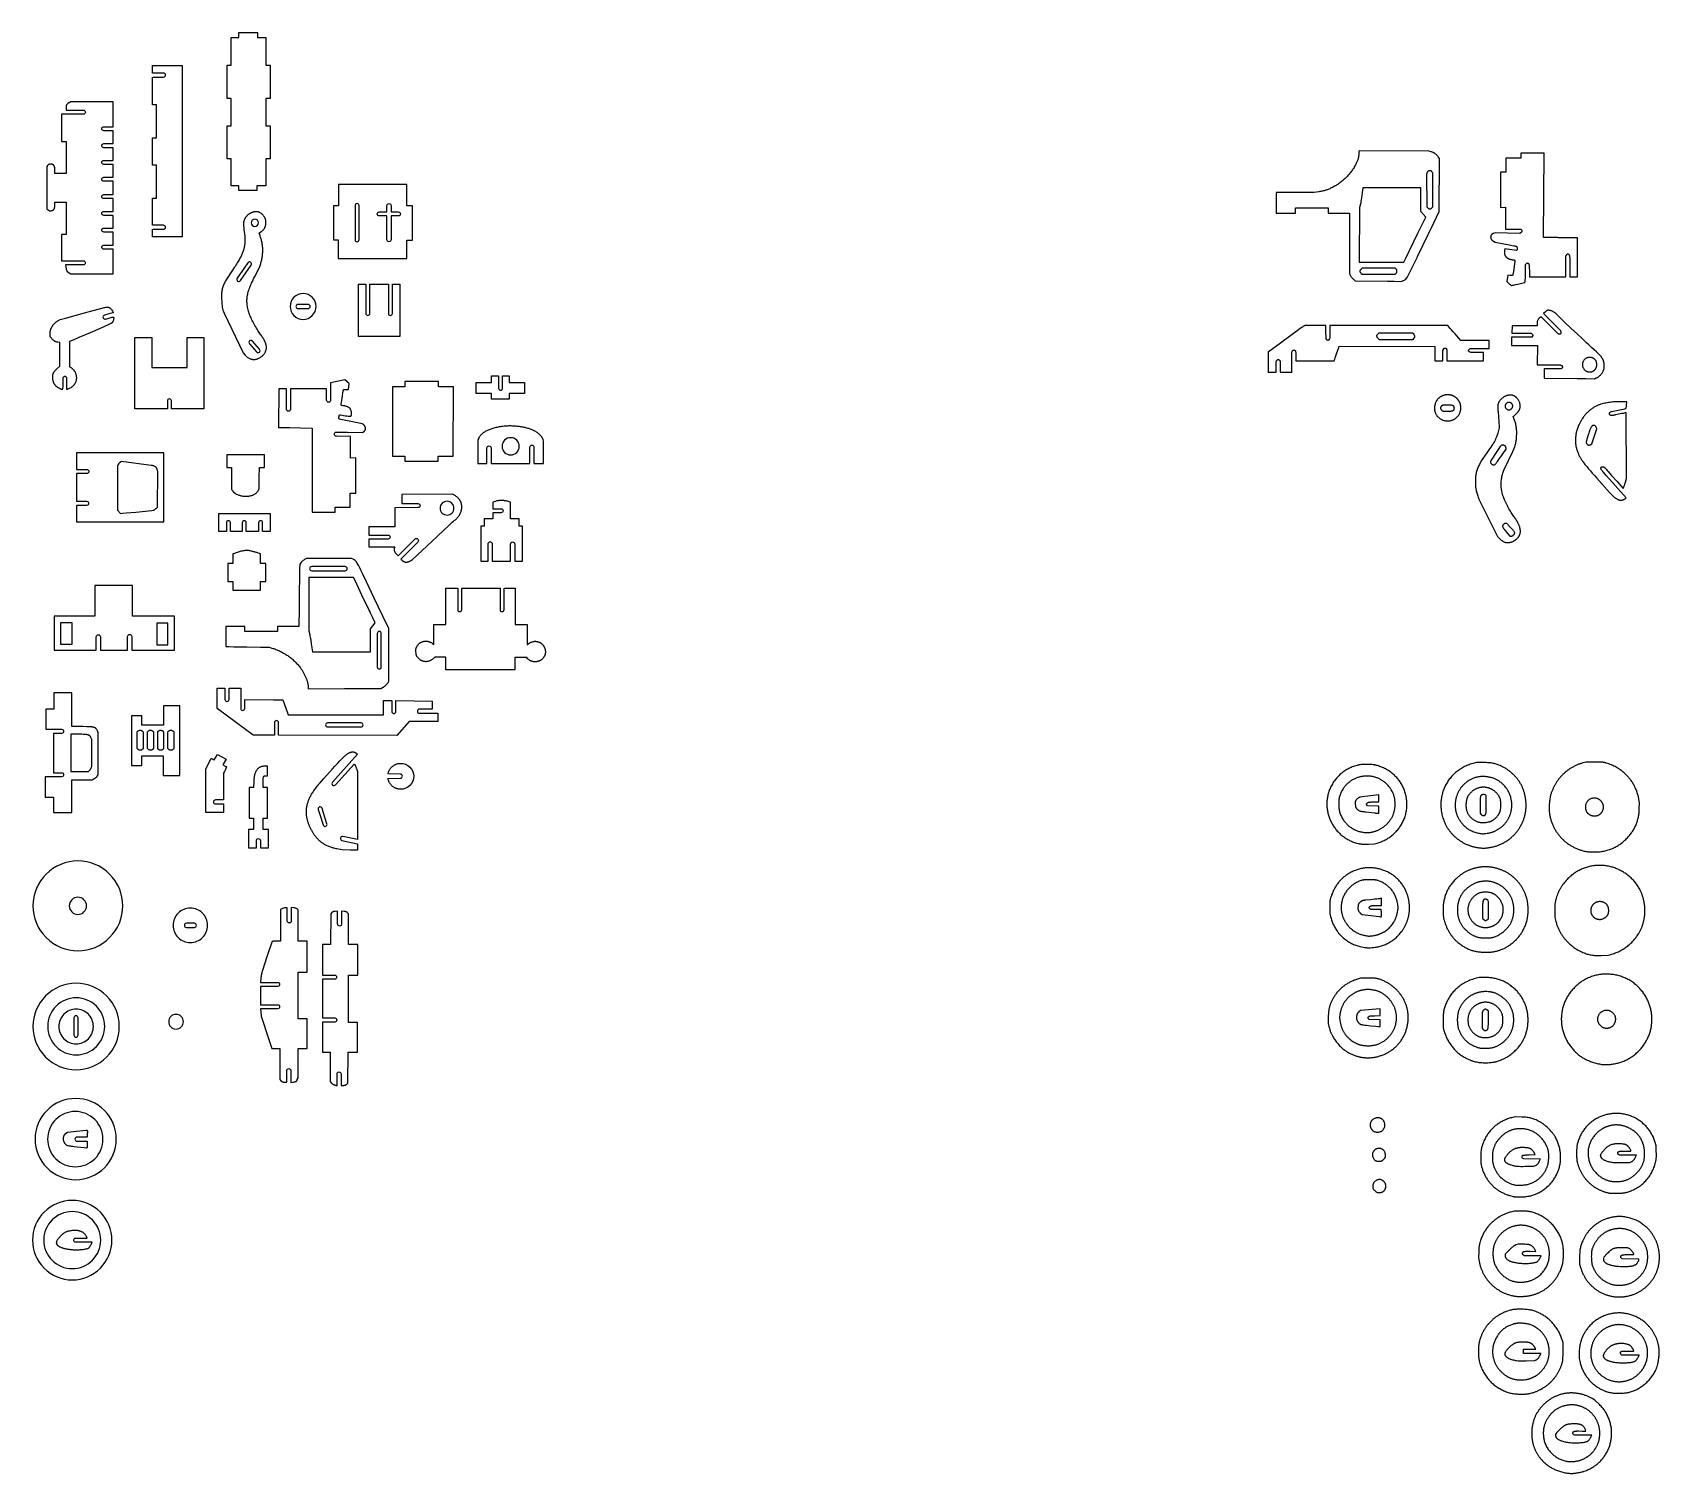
# Model space of a CAD drawing. Extents: x 0.6 to 47.7, y 5.3 to 47.
import ezdxf

# ---------------------------------------------------------------- set-up
doc = ezdxf.new("R2010")
doc.units = 0
doc.layers.add('LAYER_1', color=18, linetype='CONTINUOUS')

msp = doc.modelspace()

# ---------------------------------------------------------------- linework, layer by layer
at = {"layer": 'LAYER_1'}
for points in [[(6.344, 46.869), (6.568, 46.869), (6.568, 47.016), (7.1, 47.016), (7.1, 46.869), (7.336, 46.869), (7.348, 46.869), (7.348, 46.07), (7.467, 46.07), (7.467, 45.11), (7.348, 45.11), (7.348, 44.319), (7.467, 44.319), (7.467, 43.366), (7.348, 43.366), (7.348, 42.584), (7.085, 42.584), (7.085, 42.444), (6.561, 42.444), (6.561, 42.584), (6.344, 42.584), (6.344, 43.366), (6.226, 43.366), (6.226, 44.319), (6.344, 44.319), (6.344, 45.11), (6.226, 45.11), (6.226, 46.07), (6.344, 46.07)], [(40.006, 39.818), (40.196, 39.814), (40.251, 39.829), (40.263, 39.832), (40.276, 39.838), (40.289, 39.844), (40.302, 39.851), (40.315, 39.859), (40.327, 39.867), (40.338, 39.876), (40.347, 39.884), (40.388, 39.925), (40.68, 40.525), (40.68, 40.533), (40.837, 40.857), (41.153, 41.509), (41.312, 41.836), (41.322, 43.37), (41.281, 43.424), (41.27, 43.438), (41.259, 43.451), (41.247, 43.464), (41.236, 43.476), (41.224, 43.487), (41.212, 43.497), (41.199, 43.507), (41.187, 43.516), (41.174, 43.525), (41.161, 43.533), (41.148, 43.54), (41.134, 43.546), (41.121, 43.552), (41.107, 43.557), (41.093, 43.561), (41.079, 43.565), (41.012, 43.581), (38.997, 43.59), (38.989, 43.56), (38.987, 43.553), (38.986, 43.544), (38.983, 43.521), (38.981, 43.496), (38.981, 43.471), (38.98, 43.457), (38.979, 43.443), (38.977, 43.429), (38.975, 43.415), (38.972, 43.4), (38.968, 43.384), (38.964, 43.368), (38.958, 43.351), (38.952, 43.334), (38.945, 43.315), (38.937, 43.296), (38.929, 43.276), (38.919, 43.255), (38.909, 43.233), (38.898, 43.21), (38.886, 43.186), (38.873, 43.161), (38.859, 43.136), (38.845, 43.111), (38.83, 43.087), (38.814, 43.063), (38.798, 43.039), (38.781, 43.015), (38.764, 42.991), (38.746, 42.968), (38.728, 42.945), (38.709, 42.922), (38.689, 42.899), (38.669, 42.877), (38.649, 42.855), (38.628, 42.834), (38.607, 42.813), (38.585, 42.792), (38.563, 42.771), (38.541, 42.751), (38.518, 42.732), (38.495, 42.712), (38.471, 42.694), (38.447, 42.676), (38.423, 42.658), (38.399, 42.641), (38.374, 42.624), (38.349, 42.608), (38.324, 42.592), (38.299, 42.577), (38.273, 42.563), (38.248, 42.549), (38.222, 42.536), (38.194, 42.522), (38.167, 42.509), (38.142, 42.498), (38.118, 42.487), (38.095, 42.478), (38.073, 42.469), (38.051, 42.461), (38.029, 42.453), (38.007, 42.446), (37.984, 42.44), (37.961, 42.434), (37.937, 42.428), (37.911, 42.423), (37.884, 42.417), (37.856, 42.412), (37.825, 42.407), (37.688, 42.384), (36.587, 42.392), (36.587, 41.794), (37.149, 41.794), (37.149, 41.942), (38.094, 41.942), (38.094, 41.794), (38.715, 41.794), (38.715, 40.034), (38.744, 39.977), (38.751, 39.964), (38.76, 39.951), (38.77, 39.937), (38.781, 39.924), (38.793, 39.911), (38.804, 39.898), (38.816, 39.887), (38.828, 39.878), (38.882, 39.836), (39.815, 39.821)], [(43.401, 39.7), (43.408, 39.7), (43.421, 39.702), (43.462, 39.71), (43.519, 39.722), (43.586, 39.736), (43.78, 39.782), (43.784, 39.783), (43.787, 39.786), (43.791, 39.789), (43.794, 39.794), (43.796, 39.8), (43.798, 39.807), (43.8, 39.817), (43.801, 39.83), (43.803, 39.845), (43.803, 39.863), (43.805, 39.908), (43.805, 39.969), (43.805, 40.046), (43.805, 40.303), (43.829, 40.326), (43.838, 40.335), (43.846, 40.341), (43.85, 40.344), (43.853, 40.345), (43.857, 40.347), (43.86, 40.347), (43.864, 40.348), (43.867, 40.347), (43.871, 40.346), (43.875, 40.345), (43.884, 40.341), (43.894, 40.335), (43.897, 40.332), (43.9, 40.329), (43.903, 40.325), (43.905, 40.319), (43.907, 40.313), (43.909, 40.305), (43.911, 40.296), (43.913, 40.285), (43.914, 40.273), (43.916, 40.259), (43.918, 40.226), (43.92, 40.185), (43.921, 40.135), (43.926, 39.95), (44.973, 39.95), (44.973, 40.553), (45.001, 40.587), (45.01, 40.599), (45.017, 40.607), (45.021, 40.61), (45.024, 40.612), (45.027, 40.613), (45.029, 40.614), (45.032, 40.614), (45.035, 40.613), (45.038, 40.612), (45.042, 40.61), (45.05, 40.603), (45.06, 40.594), (45.065, 40.589), (45.07, 40.584), (45.074, 40.578), (45.077, 40.572), (45.08, 40.564), (45.083, 40.554), (45.085, 40.541), (45.086, 40.526), (45.088, 40.508), (45.089, 40.487), (45.09, 40.461), (45.09, 40.431), (45.091, 40.356), (45.091, 40.258), (45.091, 39.95), (45.313, 39.95), (45.313, 41.073), (44.766, 41.077), (44.736, 41.084), (44.335, 41.088), (44.345, 43.526), (43.67, 43.526), (43.673, 43.492), (43.674, 43.476), (43.675, 43.457), (43.675, 43.437), (43.674, 43.419), (43.673, 43.378), (43.237, 43.378), (43.238, 42.979), (43.082, 42.979), (43.081, 41.952), (43.229, 41.962), (43.229, 41.324), (43.688, 41.324), (43.701, 41.291), (43.705, 41.282), (43.706, 41.277), (43.706, 41.273), (43.707, 41.27), (43.707, 41.266), (43.706, 41.262), (43.705, 41.259), (43.704, 41.255), (43.702, 41.252), (43.7, 41.249), (43.697, 41.245), (43.691, 41.238), (43.682, 41.23), (43.65, 41.202), (42.932, 41.218), (42.881, 41.204), (42.872, 41.201), (42.862, 41.197), (42.854, 41.193), (42.846, 41.188), (42.839, 41.182), (42.832, 41.176), (42.826, 41.17), (42.821, 41.163), (42.816, 41.156), (42.812, 41.149), (42.808, 41.141), (42.805, 41.133), (42.803, 41.125), (42.802, 41.116), (42.801, 41.108), (42.8, 41.099), (42.801, 41.09), (42.802, 41.082), (42.803, 41.073), (42.806, 41.064), (42.808, 41.056), (42.812, 41.047), (42.816, 41.039), (42.821, 41.031), (42.826, 41.023), (42.832, 41.015), (42.839, 41.008), (42.846, 41.001), (42.854, 40.995), (42.863, 40.989), (42.872, 40.983), (42.882, 40.978), (42.93, 40.955), (43.384, 40.863), (43.473, 40.846), (43.502, 40.84), (43.513, 40.838), (43.523, 40.835), (43.532, 40.833), (43.539, 40.83), (43.545, 40.828), (43.55, 40.825), (43.554, 40.821), (43.558, 40.817), (43.56, 40.813), (43.562, 40.808), (43.563, 40.802), (43.565, 40.795), (43.566, 40.779), (43.567, 40.769), (43.567, 40.759), (43.567, 40.75), (43.566, 40.741), (43.565, 40.733), (43.563, 40.727), (43.561, 40.722), (43.56, 40.72), (43.559, 40.718), (43.547, 40.707), (43.215, 40.757), (43.208, 40.736), (43.206, 40.731), (43.205, 40.724), (43.203, 40.714), (43.202, 40.704), (43.2, 40.68), (43.2, 40.667), (43.2, 40.654), (43.2, 40.643), (43.201, 40.633), (43.202, 40.622), (43.204, 40.612), (43.206, 40.602), (43.208, 40.592), (43.212, 40.583), (43.215, 40.573), (43.219, 40.564), (43.224, 40.556), (43.229, 40.548), (43.234, 40.54), (43.24, 40.532), (43.246, 40.524), (43.253, 40.517), (43.26, 40.51), (43.268, 40.504), (43.276, 40.498), (43.285, 40.492), (43.294, 40.486), (43.303, 40.481), (43.313, 40.476), (43.323, 40.471), (43.334, 40.466), (43.345, 40.462), (43.357, 40.458), (43.369, 40.455), (43.381, 40.452), (43.394, 40.449), (43.408, 40.446), (43.421, 40.444), (43.435, 40.442), (43.458, 40.44), (43.476, 40.437), (43.483, 40.435), (43.488, 40.433), (43.493, 40.432), (43.497, 40.429), (43.5, 40.427), (43.502, 40.424), (43.503, 40.421), (43.504, 40.417), (43.504, 40.412), (43.504, 40.407), (43.502, 40.395), (43.482, 40.26), (43.468, 40.173), (43.458, 40.098), (43.452, 40.058), (43.45, 40.041), (43.447, 40.027), (43.444, 40.016), (43.441, 40.006), (43.44, 40.002), (43.438, 39.999), (43.436, 39.995), (43.434, 39.993), (43.431, 39.99), (43.429, 39.988), (43.426, 39.986), (43.423, 39.985), (43.42, 39.984), (43.417, 39.983), (43.409, 39.982), (43.4, 39.983), (43.389, 39.984), (43.364, 39.987), (43.294, 39.996), (43.266, 39.81), (43.325, 39.755), (43.337, 39.744), (43.349, 39.734), (43.361, 39.724), (43.372, 39.716), (43.382, 39.709), (43.39, 39.704), (43.396, 39.701), (43.399, 39.7)], [(41.042, 41.912), (41.049, 41.913), (41.057, 41.914), (41.065, 41.917), (41.073, 41.921), (41.081, 41.926), (41.089, 41.931), (41.096, 41.937), (41.102, 41.943), (41.13, 41.974), (41.128, 42.96), (41.101, 42.99), (41.097, 42.995), (41.092, 42.999), (41.087, 43.003), (41.081, 43.007), (41.076, 43.01), (41.071, 43.012), (41.065, 43.015), (41.06, 43.016), (41.054, 43.018), (41.049, 43.019), (41.043, 43.019), (41.038, 43.019), (41.032, 43.019), (41.026, 43.018), (41.021, 43.017), (41.016, 43.015), (41.01, 43.013), (41.005, 43.011), (41, 43.008), (40.995, 43.005), (40.99, 43.002), (40.986, 42.998), (40.981, 42.994), (40.977, 42.989), (40.973, 42.984), (40.969, 42.979), (40.966, 42.974), (40.962, 42.968), (40.959, 42.962), (40.957, 42.955), (40.955, 42.949), (40.953, 42.941), (40.945, 42.909), (40.953, 41.974), (40.981, 41.943), (40.988, 41.937), (40.995, 41.931), (41.002, 41.926), (41.011, 41.921), (41.019, 41.917), (41.027, 41.914), (41.035, 41.913)], [(9.301, 41.998), (9.301, 41.022), (9.441, 41.022), (9.441, 40.476), (11.428, 40.478), (11.428, 41.008), (11.591, 41.008), (11.591, 41.998), (11.428, 41.998), (11.428, 42.618), (9.448, 42.618), (9.448, 41.998)], [(39.64, 40.368), (40.287, 40.368), (40.34, 40.471), (40.697, 41.21), (40.924, 41.67), (40.783, 41.84), (40.783, 42.518), (39.105, 42.518), (39.086, 42.388), (39.062, 42.23), (39.053, 42.171), (39.046, 42.124), (39.039, 42.087), (39.033, 42.056), (39.027, 42.031), (39.021, 42.008), (39.005, 41.949), (38.994, 40.368)], [(7.021, 37.557), (7.04, 37.559), (7.058, 37.563), (7.076, 37.567), (7.094, 37.572), (7.111, 37.578), (7.128, 37.584), (7.145, 37.592), (7.161, 37.6), (7.177, 37.609), (7.193, 37.619), (7.208, 37.629), (7.222, 37.64), (7.236, 37.652), (7.25, 37.664), (7.262, 37.676), (7.275, 37.69), (7.286, 37.703), (7.297, 37.717), (7.307, 37.732), (7.317, 37.746), (7.325, 37.762), (7.333, 37.777), (7.34, 37.793), (7.346, 37.809), (7.352, 37.825), (7.356, 37.841), (7.359, 37.857), (7.362, 37.874), (7.363, 37.89), (7.363, 37.907), (7.363, 37.924), (7.361, 37.94), (7.358, 37.957), (7.354, 37.975), (7.349, 37.994), (7.342, 38.013), (7.335, 38.034), (7.326, 38.055), (7.317, 38.076), (7.306, 38.098), (7.295, 38.121), (7.283, 38.144), (7.27, 38.166), (7.256, 38.189), (7.241, 38.212), (7.226, 38.235), (7.21, 38.258), (7.194, 38.28), (7.176, 38.305), (7.157, 38.333), (7.137, 38.363), (7.116, 38.396), (7.095, 38.43), (7.074, 38.466), (7.052, 38.502), (7.031, 38.54), (7.01, 38.577), (6.989, 38.615), (6.969, 38.652), (6.951, 38.688), (6.933, 38.724), (6.917, 38.757), (6.902, 38.789), (6.889, 38.819), (6.876, 38.853), (6.863, 38.887), (6.852, 38.922), (6.841, 38.956), (6.832, 38.99), (6.824, 39.024), (6.817, 39.058), (6.811, 39.092), (6.806, 39.126), (6.803, 39.16), (6.801, 39.193), (6.799, 39.226), (6.799, 39.259), (6.8, 39.292), (6.803, 39.324), (6.804, 39.34), (6.806, 39.356), (6.81, 39.386), (6.816, 39.416), (6.822, 39.447), (6.829, 39.477), (6.837, 39.509), (6.847, 39.541), (6.858, 39.574), (6.87, 39.608), (6.883, 39.644), (6.899, 39.682), (6.916, 39.722), (6.934, 39.764), (6.955, 39.808), (6.977, 39.856), (7.001, 39.906), (7.028, 39.959), (7.158, 40.219), (7.188, 40.308), (7.196, 40.334), (7.204, 40.36), (7.212, 40.386), (7.219, 40.413), (7.225, 40.439), (7.231, 40.466), (7.236, 40.493), (7.241, 40.519), (7.245, 40.546), (7.248, 40.572), (7.251, 40.599), (7.253, 40.626), (7.255, 40.652), (7.256, 40.679), (7.256, 40.705), (7.256, 40.732), (7.256, 40.758), (7.254, 40.785), (7.253, 40.811), (7.25, 40.837), (7.247, 40.863), (7.244, 40.889), (7.24, 40.915), (7.235, 40.941), (7.23, 40.966), (7.224, 40.992), (7.218, 41.017), (7.211, 41.042), (7.203, 41.067), (7.195, 41.092), (7.186, 41.117), (7.177, 41.141), (7.149, 41.213), (7.213, 41.259), (7.231, 41.272), (7.247, 41.285), (7.262, 41.298), (7.275, 41.312), (7.288, 41.325), (7.293, 41.332), (7.298, 41.339), (7.303, 41.346), (7.308, 41.354), (7.312, 41.361), (7.317, 41.368), (7.32, 41.376), (7.324, 41.384), (7.327, 41.392), (7.33, 41.4), (7.333, 41.408), (7.335, 41.416), (7.339, 41.434), (7.342, 41.452), (7.345, 41.471), (7.346, 41.492), (7.346, 41.513), (7.346, 41.541), (7.345, 41.554), (7.345, 41.565), (7.344, 41.576), (7.342, 41.587), (7.34, 41.596), (7.338, 41.606), (7.336, 41.615), (7.332, 41.624), (7.329, 41.633), (7.325, 41.642), (7.32, 41.651), (7.314, 41.661), (7.302, 41.682), (7.294, 41.695), (7.286, 41.706), (7.278, 41.717), (7.269, 41.728), (7.261, 41.738), (7.252, 41.747), (7.243, 41.756), (7.234, 41.765), (7.225, 41.773), (7.215, 41.78), (7.206, 41.787), (7.196, 41.794), (7.186, 41.8), (7.175, 41.805), (7.165, 41.81), (7.154, 41.814), (7.143, 41.818), (7.132, 41.821), (7.121, 41.824), (7.11, 41.826), (7.098, 41.828), (7.086, 41.83), (7.074, 41.83), (7.062, 41.831), (7.049, 41.83), (7.037, 41.829), (7.024, 41.828), (7.011, 41.826), (6.998, 41.824), (6.984, 41.821), (6.971, 41.818), (6.957, 41.814), (6.947, 41.811), (6.938, 41.807), (6.928, 41.803), (6.918, 41.799), (6.909, 41.795), (6.899, 41.79), (6.89, 41.784), (6.881, 41.779), (6.871, 41.773), (6.862, 41.766), (6.844, 41.753), (6.827, 41.739), (6.81, 41.723), (6.794, 41.707), (6.779, 41.69), (6.765, 41.673), (6.758, 41.664), (6.752, 41.655), (6.746, 41.646), (6.74, 41.636), (6.735, 41.627), (6.73, 41.618), (6.725, 41.608), (6.721, 41.599), (6.717, 41.589), (6.714, 41.58), (6.707, 41.557), (6.704, 41.546), (6.701, 41.536), (6.699, 41.525), (6.698, 41.514), (6.697, 41.502), (6.697, 41.49), (6.697, 41.475), (6.698, 41.46), (6.699, 41.442), (6.701, 41.422), (6.706, 41.374), (6.713, 41.314), (6.736, 41.12), (6.738, 41.002), (6.738, 40.978), (6.737, 40.954), (6.736, 40.931), (6.735, 40.907), (6.732, 40.884), (6.73, 40.861), (6.726, 40.838), (6.722, 40.815), (6.717, 40.791), (6.712, 40.768), (6.706, 40.745), (6.699, 40.721), (6.692, 40.697), (6.683, 40.673), (6.674, 40.649), (6.664, 40.624), (6.654, 40.599), (6.642, 40.574), (6.63, 40.548), (6.616, 40.521), (6.602, 40.494), (6.587, 40.466), (6.571, 40.438), (6.555, 40.409), (6.537, 40.379), (6.518, 40.348), (6.498, 40.317), (6.477, 40.284), (6.456, 40.251), (6.433, 40.217), (6.384, 40.145), (6.176, 39.827), (6.16, 39.796), (6.145, 39.766), (6.131, 39.737), (6.119, 39.71), (6.109, 39.683), (6.099, 39.656), (6.091, 39.629), (6.084, 39.602), (6.078, 39.574), (6.073, 39.545), (6.069, 39.515), (6.066, 39.484), (6.064, 39.451), (6.062, 39.417), (6.061, 39.379), (6.061, 39.34), (6.081, 39.066), (6.092, 39.03), (6.105, 38.986), (6.121, 38.94), (6.135, 38.897), (6.688, 37.746), (6.744, 37.683), (6.759, 37.667), (6.774, 37.653), (6.79, 37.639), (6.807, 37.626), (6.824, 37.614), (6.841, 37.603), (6.859, 37.593), (6.877, 37.584), (6.895, 37.577), (6.913, 37.57), (6.931, 37.565), (6.949, 37.561), (6.958, 37.559), (6.967, 37.558), (6.976, 37.557), (6.985, 37.557), (6.994, 37.556), (7.003, 37.556), (7.012, 37.557)], [(39.553, 40.021), (40.023, 40.021), (40.056, 40.044), (40.063, 40.05), (40.07, 40.056), (40.076, 40.064), (40.08, 40.072), (40.084, 40.081), (40.087, 40.09), (40.088, 40.099), (40.089, 40.109), (40.088, 40.119), (40.087, 40.129), (40.084, 40.138), (40.08, 40.147), (40.076, 40.155), (40.07, 40.162), (40.063, 40.169), (40.056, 40.175), (40.023, 40.198), (39.083, 40.198), (39.046, 40.162), (39.039, 40.154), (39.032, 40.146), (39.026, 40.139), (39.021, 40.131), (39.016, 40.125), (39.013, 40.119), (39.011, 40.113), (39.01, 40.111), (39.01, 40.109), (39.011, 40.105), (39.013, 40.1), (39.016, 40.094), (39.021, 40.087), (39.026, 40.08), (39.032, 40.072), (39.039, 40.065), (39.046, 40.057), (39.083, 40.021)], [(45.554, 37.004), (45.808, 37), (45.859, 37.021), (45.874, 37.028), (45.889, 37.036), (45.904, 37.045), (45.919, 37.056), (45.934, 37.067), (45.949, 37.079), (45.963, 37.091), (45.977, 37.105), (45.99, 37.119), (46.003, 37.133), (46.015, 37.148), (46.026, 37.163), (46.036, 37.179), (46.046, 37.195), (46.054, 37.21), (46.062, 37.226), (46.071, 37.248), (46.074, 37.259), (46.078, 37.269), (46.081, 37.278), (46.083, 37.288), (46.085, 37.297), (46.087, 37.307), (46.088, 37.317), (46.089, 37.327), (46.089, 37.338), (46.09, 37.349), (46.089, 37.373), (46.088, 37.4), (46.085, 37.427), (46.082, 37.453), (46.08, 37.465), (46.078, 37.477), (46.075, 37.488), (46.072, 37.5), (46.069, 37.511), (46.065, 37.522), (46.061, 37.533), (46.057, 37.544), (46.052, 37.554), (46.047, 37.565), (46.041, 37.575), (46.035, 37.586), (46.028, 37.596), (46.021, 37.607), (46.014, 37.617), (46.006, 37.628), (45.997, 37.639), (45.988, 37.65), (45.968, 37.672), (45.945, 37.696), (45.92, 37.721), (45.892, 37.747), (45.861, 37.775), (45.793, 37.837), (45.716, 37.907), (45.64, 37.978), (45.574, 38.041), (45.437, 38.171), (45.307, 38.294), (45.145, 38.447), (44.933, 38.648), (44.685, 38.884), (44.626, 38.927), (44.612, 38.936), (44.598, 38.945), (44.582, 38.953), (44.566, 38.96), (44.55, 38.966), (44.534, 38.971), (44.519, 38.975), (44.512, 38.976), (44.504, 38.977), (44.485, 38.979), (44.477, 38.979), (44.469, 38.979), (44.462, 38.979), (44.455, 38.978), (44.449, 38.977), (44.443, 38.975), (44.436, 38.972), (44.43, 38.969), (44.424, 38.966), (44.417, 38.961), (44.41, 38.956), (44.403, 38.95), (44.386, 38.936), (44.331, 38.888), (44.813, 38.405), (44.826, 38.37), (44.829, 38.362), (44.831, 38.353), (44.833, 38.346), (44.833, 38.338), (44.833, 38.331), (44.833, 38.324), (44.832, 38.317), (44.83, 38.311), (44.827, 38.306), (44.824, 38.301), (44.821, 38.297), (44.817, 38.293), (44.812, 38.291), (44.807, 38.288), (44.801, 38.287), (44.795, 38.287), (44.769, 38.287), (44.263, 38.792), (44.234, 38.774), (44.224, 38.767), (44.214, 38.759), (44.204, 38.75), (44.195, 38.74), (44.186, 38.73), (44.179, 38.719), (44.172, 38.708), (44.165, 38.696), (44.159, 38.684), (44.154, 38.671), (44.15, 38.659), (44.147, 38.646), (44.145, 38.633), (44.143, 38.62), (44.143, 38.607), (44.143, 38.594), (44.148, 38.53), (43.424, 38.53), (43.409, 38.316), (43.974, 38.316), (44.001, 38.286), (44.008, 38.278), (44.014, 38.27), (44.016, 38.267), (44.017, 38.263), (44.019, 38.26), (44.02, 38.257), (44.02, 38.253), (44.02, 38.25), (44.02, 38.247), (44.019, 38.244), (44.018, 38.241), (44.017, 38.237), (44.013, 38.23), (43.997, 38.205), (43.402, 38.197), (43.402, 37.962), (44.157, 37.962), (44.144, 37.4), (44.822, 37.4), (44.851, 37.385), (44.857, 37.381), (44.862, 37.377), (44.866, 37.373), (44.87, 37.368), (44.873, 37.363), (44.876, 37.357), (44.877, 37.352), (44.878, 37.346), (44.879, 37.34), (44.879, 37.334), (44.878, 37.328), (44.876, 37.322), (44.873, 37.316), (44.87, 37.31), (44.866, 37.305), (44.862, 37.3), (44.844, 37.282), (44.348, 37.282), (44.348, 37.016), (45.301, 37.009)], [(36.479, 37.193), (36.593, 37.193), (36.59, 37.315), (36.589, 37.34), (36.589, 37.366), (36.589, 37.391), (36.59, 37.415), (36.591, 37.437), (36.592, 37.456), (36.593, 37.472), (36.594, 37.485), (36.596, 37.495), (36.599, 37.505), (36.603, 37.514), (36.607, 37.522), (36.611, 37.529), (36.616, 37.536), (36.622, 37.541), (36.628, 37.546), (36.634, 37.549), (36.64, 37.551), (36.647, 37.552), (36.654, 37.553), (36.661, 37.552), (36.668, 37.549), (36.676, 37.546), (36.683, 37.541), (36.687, 37.538), (36.691, 37.534), (36.694, 37.53), (36.697, 37.526), (36.699, 37.52), (36.701, 37.513), (36.703, 37.506), (36.705, 37.497), (36.706, 37.486), (36.707, 37.474), (36.708, 37.444), (36.708, 37.406), (36.708, 37.357), (36.706, 37.193), (37.044, 37.193), (37.044, 37.771), (37.059, 37.8), (37.063, 37.805), (37.067, 37.81), (37.071, 37.815), (37.076, 37.819), (37.081, 37.822), (37.087, 37.824), (37.093, 37.826), (37.098, 37.827), (37.104, 37.828), (37.11, 37.827), (37.116, 37.826), (37.122, 37.825), (37.128, 37.822), (37.134, 37.819), (37.139, 37.815), (37.144, 37.81), (37.147, 37.808), (37.148, 37.804), (37.15, 37.799), (37.152, 37.794), (37.154, 37.787), (37.155, 37.779), (37.158, 37.761), (37.16, 37.74), (37.161, 37.715), (37.162, 37.687), (37.162, 37.655), (37.162, 37.518), (38.267, 37.518), (38.278, 37.544), (38.286, 37.565), (38.3, 37.605), (38.339, 37.717), (38.404, 37.902), (38.419, 37.939), (41.181, 37.931), (41.181, 37.518), (41.417, 37.518), (41.417, 37.812), (41.432, 37.849), (41.435, 37.857), (41.439, 37.863), (41.443, 37.869), (41.448, 37.874), (41.453, 37.878), (41.458, 37.881), (41.464, 37.884), (41.469, 37.886), (41.475, 37.887), (41.482, 37.887), (41.488, 37.886), (41.494, 37.885), (41.5, 37.882), (41.506, 37.879), (41.512, 37.875), (41.518, 37.87), (41.52, 37.867), (41.522, 37.863), (41.524, 37.858), (41.526, 37.851), (41.527, 37.844), (41.529, 37.835), (41.531, 37.814), (41.533, 37.789), (41.534, 37.759), (41.535, 37.724), (41.536, 37.685), (41.536, 37.518), (42.592, 37.518), (42.592, 37.754), (42.222, 37.754), (42.189, 37.777), (42.182, 37.782), (42.176, 37.787), (42.171, 37.791), (42.167, 37.796), (42.163, 37.8), (42.161, 37.804), (42.159, 37.808), (42.158, 37.812), (42.158, 37.816), (42.158, 37.82), (42.16, 37.824), (42.162, 37.829), (42.165, 37.833), (42.169, 37.838), (42.174, 37.844), (42.179, 37.849), (42.203, 37.873), (42.762, 37.873), (42.762, 38.109), (41.939, 38.109), (41.821, 38.238), (41.77, 38.295), (41.717, 38.354), (41.669, 38.409), (41.632, 38.452), (41.559, 38.537), (38.145, 38.537), (38.146, 38.19), (38.133, 38.15), (38.13, 38.142), (38.127, 38.135), (38.123, 38.129), (38.119, 38.124), (38.114, 38.119), (38.109, 38.115), (38.104, 38.113), (38.098, 38.111), (38.093, 38.11), (38.087, 38.109), (38.081, 38.11), (38.075, 38.111), (38.069, 38.114), (38.063, 38.117), (38.057, 38.121), (38.052, 38.127), (38.049, 38.13), (38.047, 38.134), (38.046, 38.139), (38.044, 38.146), (38.042, 38.155), (38.041, 38.165), (38.038, 38.188), (38.036, 38.218), (38.035, 38.253), (38.034, 38.294), (38.034, 38.341), (38.034, 38.537), (37.524, 38.54), (37.469, 38.542), (37.46, 38.542), (37.451, 38.542), (37.442, 38.541), (37.434, 38.539), (37.425, 38.537), (37.415, 38.533), (37.404, 38.528), (37.393, 38.522), (37.38, 38.515), (37.366, 38.506), (37.35, 38.495), (37.333, 38.483), (37.291, 38.453), (37.24, 38.415), (37.014, 38.246), (36.715, 38.025), (36.364, 37.766), (36.364, 37.193)], [(40.063, 38.138), (40.556, 38.138), (40.58, 38.166), (40.586, 38.173), (40.591, 38.18), (40.596, 38.188), (40.599, 38.196), (40.601, 38.204), (40.603, 38.212), (40.604, 38.22), (40.603, 38.228), (40.602, 38.236), (40.601, 38.244), (40.598, 38.252), (40.594, 38.26), (40.59, 38.267), (40.585, 38.274), (40.578, 38.281), (40.572, 38.287), (40.538, 38.315), (39.561, 38.316), (39.529, 38.282), (39.522, 38.274), (39.515, 38.266), (39.51, 38.259), (39.506, 38.253), (39.503, 38.246), (39.5, 38.24), (39.499, 38.234), (39.499, 38.228), (39.499, 38.223), (39.501, 38.217), (39.504, 38.21), (39.508, 38.204), (39.512, 38.197), (39.518, 38.19), (39.525, 38.183), (39.533, 38.175), (39.569, 38.138)], [(45.663, 37.193), (45.674, 37.194), (45.685, 37.194), (45.695, 37.196), (45.706, 37.198), (45.716, 37.2), (45.726, 37.203), (45.736, 37.206), (45.746, 37.21), (45.755, 37.214), (45.764, 37.218), (45.773, 37.223), (45.781, 37.229), (45.789, 37.234), (45.797, 37.241), (45.805, 37.247), (45.812, 37.254), (45.819, 37.261), (45.825, 37.269), (45.831, 37.277), (45.837, 37.285), (45.842, 37.294), (45.847, 37.303), (45.852, 37.312), (45.856, 37.321), (45.86, 37.331), (45.863, 37.341), (45.866, 37.351), (45.868, 37.362), (45.87, 37.372), (45.871, 37.383), (45.872, 37.394), (45.872, 37.406), (45.872, 37.417), (45.871, 37.428), (45.87, 37.438), (45.869, 37.449), (45.867, 37.459), (45.865, 37.469), (45.863, 37.478), (45.86, 37.487), (45.857, 37.496), (45.853, 37.505), (45.849, 37.513), (45.845, 37.521), (45.841, 37.529), (45.836, 37.536), (45.83, 37.544), (45.825, 37.55), (45.819, 37.557), (45.812, 37.563), (45.806, 37.569), (45.799, 37.574), (45.791, 37.58), (45.784, 37.585), (45.776, 37.589), (45.767, 37.593), (45.759, 37.597), (45.75, 37.601), (45.74, 37.604), (45.731, 37.607), (45.721, 37.61), (45.71, 37.612), (45.7, 37.614), (45.689, 37.616), (45.673, 37.617), (45.657, 37.617), (45.642, 37.616), (45.628, 37.614), (45.613, 37.611), (45.6, 37.607), (45.586, 37.602), (45.573, 37.596), (45.561, 37.589), (45.549, 37.581), (45.537, 37.573), (45.527, 37.563), (45.517, 37.554), (45.507, 37.543), (45.498, 37.532), (45.49, 37.52), (45.483, 37.508), (45.477, 37.496), (45.471, 37.483), (45.466, 37.47), (45.462, 37.456), (45.459, 37.442), (45.457, 37.428), (45.456, 37.414), (45.456, 37.4), (45.457, 37.385), (45.459, 37.371), (45.462, 37.356), (45.466, 37.342), (45.471, 37.328), (45.478, 37.314), (45.485, 37.3), (45.493, 37.289), (45.501, 37.278), (45.51, 37.267), (45.52, 37.257), (45.53, 37.248), (45.541, 37.239), (45.552, 37.231), (45.564, 37.224), (45.576, 37.217), (45.588, 37.211), (45.6, 37.206), (45.613, 37.201), (45.625, 37.198), (45.638, 37.195), (45.65, 37.194)], [(12.332, 34.609), (12.332, 34.757), (12.768, 34.757), (12.779, 36.766), (12.347, 36.766), (12.347, 36.914), (11.372, 36.914), (11.372, 36.766), (11.017, 36.766), (11.017, 34.757), (11.372, 34.757), (11.372, 34.609)], [(41.552, 35.778), (41.568, 35.778), (41.583, 35.779), (41.599, 35.78), (41.615, 35.782), (41.63, 35.785), (41.645, 35.788), (41.66, 35.791), (41.674, 35.796), (41.688, 35.8), (41.702, 35.805), (41.716, 35.811), (41.73, 35.817), (41.743, 35.824), (41.756, 35.831), (41.768, 35.839), (41.78, 35.847), (41.792, 35.855), (41.803, 35.864), (41.814, 35.873), (41.825, 35.883), (41.835, 35.893), (41.845, 35.904), (41.854, 35.915), (41.863, 35.926), (41.872, 35.938), (41.88, 35.95), (41.887, 35.962), (41.894, 35.975), (41.901, 35.988), (41.907, 36.002), (41.912, 36.016), (41.917, 36.03), (41.922, 36.047), (41.927, 36.064), (41.931, 36.08), (41.934, 36.095), (41.937, 36.111), (41.939, 36.125), (41.94, 36.14), (41.94, 36.154), (41.94, 36.168), (41.939, 36.183), (41.937, 36.197), (41.935, 36.212), (41.932, 36.227), (41.928, 36.243), (41.923, 36.26), (41.918, 36.277), (41.914, 36.289), (41.909, 36.3), (41.905, 36.311), (41.9, 36.322), (41.895, 36.333), (41.889, 36.343), (41.883, 36.354), (41.877, 36.364), (41.871, 36.373), (41.864, 36.383), (41.857, 36.392), (41.85, 36.401), (41.843, 36.409), (41.835, 36.418), (41.827, 36.426), (41.819, 36.433), (41.811, 36.441), (41.803, 36.448), (41.794, 36.455), (41.785, 36.462), (41.776, 36.468), (41.767, 36.475), (41.757, 36.48), (41.748, 36.486), (41.738, 36.491), (41.728, 36.496), (41.718, 36.501), (41.708, 36.505), (41.698, 36.509), (41.687, 36.513), (41.677, 36.517), (41.666, 36.52), (41.655, 36.523), (41.644, 36.525), (41.633, 36.527), (41.622, 36.529), (41.611, 36.531), (41.6, 36.532), (41.589, 36.533), (41.578, 36.534), (41.566, 36.534), (41.555, 36.534), (41.544, 36.534), (41.532, 36.534), (41.521, 36.533), (41.509, 36.531), (41.498, 36.53), (41.487, 36.528), (41.475, 36.525), (41.464, 36.523), (41.453, 36.52), (41.441, 36.516), (41.43, 36.513), (41.419, 36.509), (41.408, 36.504), (41.397, 36.5), (41.386, 36.495), (41.375, 36.489), (41.364, 36.483), (41.353, 36.477), (41.342, 36.471), (41.332, 36.464), (41.322, 36.457), (41.311, 36.449), (41.301, 36.441), (41.292, 36.432), (41.282, 36.423), (41.273, 36.414), (41.265, 36.404), (41.256, 36.393), (41.248, 36.383), (41.241, 36.371), (41.233, 36.36), (41.227, 36.348), (41.22, 36.336), (41.214, 36.323), (41.208, 36.31), (41.203, 36.297), (41.198, 36.284), (41.194, 36.271), (41.19, 36.257), (41.186, 36.243), (41.183, 36.23), (41.181, 36.216), (41.179, 36.202), (41.177, 36.187), (41.176, 36.173), (41.175, 36.159), (41.175, 36.145), (41.175, 36.131), (41.176, 36.117), (41.177, 36.103), (41.179, 36.089), (41.181, 36.075), (41.184, 36.061), (41.187, 36.048), (41.191, 36.033), (41.196, 36.019), (41.202, 36.005), (41.208, 35.991), (41.215, 35.978), (41.222, 35.965), (41.23, 35.952), (41.238, 35.939), (41.247, 35.927), (41.256, 35.916), (41.266, 35.904), (41.276, 35.893), (41.287, 35.883), (41.298, 35.873), (41.31, 35.863), (41.322, 35.854), (41.334, 35.845), (41.347, 35.837), (41.36, 35.829), (41.373, 35.822), (41.387, 35.815), (41.401, 35.809), (41.415, 35.803), (41.429, 35.798), (41.444, 35.793), (41.459, 35.789), (41.474, 35.786), (41.489, 35.783), (41.505, 35.781), (41.52, 35.779), (41.536, 35.778)], [(43.322, 32.258), (43.334, 32.259), (43.346, 32.26), (43.358, 32.262), (43.37, 32.265), (43.382, 32.267), (43.393, 32.271), (43.405, 32.274), (43.417, 32.278), (43.428, 32.282), (43.44, 32.287), (43.451, 32.292), (43.462, 32.297), (43.473, 32.303), (43.484, 32.309), (43.494, 32.315), (43.504, 32.322), (43.515, 32.329), (43.524, 32.336), (43.534, 32.344), (43.544, 32.352), (43.553, 32.36), (43.562, 32.368), (43.571, 32.377), (43.579, 32.386), (43.587, 32.395), (43.595, 32.404), (43.602, 32.414), (43.609, 32.424), (43.616, 32.434), (43.623, 32.444), (43.629, 32.455), (43.635, 32.465), (43.64, 32.477), (43.645, 32.489), (43.649, 32.502), (43.653, 32.515), (43.656, 32.528), (43.658, 32.541), (43.66, 32.555), (43.661, 32.57), (43.661, 32.584), (43.661, 32.599), (43.66, 32.614), (43.658, 32.629), (43.656, 32.645), (43.653, 32.661), (43.65, 32.677), (43.646, 32.693), (43.641, 32.709), (43.636, 32.726), (43.63, 32.743), (43.624, 32.76), (43.617, 32.777), (43.609, 32.794), (43.601, 32.811), (43.592, 32.828), (43.583, 32.845), (43.573, 32.863), (43.563, 32.88), (43.552, 32.897), (43.54, 32.915), (43.528, 32.932), (43.515, 32.95), (43.502, 32.967), (43.486, 32.988), (43.468, 33.013), (43.449, 33.04), (43.429, 33.07), (43.41, 33.101), (43.39, 33.132), (43.372, 33.162), (43.355, 33.191), (43.331, 33.234), (43.308, 33.276), (43.286, 33.317), (43.266, 33.357), (43.247, 33.396), (43.229, 33.435), (43.212, 33.472), (43.197, 33.509), (43.182, 33.545), (43.169, 33.58), (43.157, 33.615), (43.147, 33.65), (43.137, 33.683), (43.129, 33.717), (43.121, 33.75), (43.115, 33.782), (43.11, 33.815), (43.107, 33.847), (43.104, 33.878), (43.102, 33.91), (43.102, 33.942), (43.102, 33.973), (43.104, 34.005), (43.107, 34.037), (43.111, 34.069), (43.115, 34.101), (43.121, 34.133), (43.128, 34.165), (43.136, 34.198), (43.145, 34.231), (43.155, 34.265), (43.166, 34.299), (43.191, 34.373), (43.443, 34.89), (43.472, 34.964), (43.482, 34.988), (43.491, 35.012), (43.499, 35.035), (43.506, 35.057), (43.513, 35.079), (43.519, 35.101), (43.525, 35.123), (43.529, 35.145), (43.534, 35.167), (43.538, 35.19), (43.541, 35.213), (43.544, 35.238), (43.547, 35.263), (43.549, 35.29), (43.551, 35.319), (43.553, 35.349), (43.554, 35.382), (43.555, 35.415), (43.555, 35.448), (43.554, 35.48), (43.552, 35.512), (43.55, 35.543), (43.546, 35.574), (43.542, 35.604), (43.537, 35.634), (43.532, 35.663), (43.525, 35.692), (43.518, 35.72), (43.51, 35.748), (43.501, 35.775), (43.492, 35.802), (43.481, 35.828), (43.471, 35.853), (43.463, 35.873), (43.461, 35.881), (43.459, 35.887), (43.457, 35.893), (43.457, 35.898), (43.457, 35.903), (43.458, 35.906), (43.46, 35.91), (43.462, 35.913), (43.465, 35.916), (43.468, 35.919), (43.478, 35.926), (43.489, 35.935), (43.501, 35.944), (43.512, 35.953), (43.523, 35.962), (43.533, 35.971), (43.543, 35.98), (43.552, 35.99), (43.562, 35.999), (43.57, 36.009), (43.579, 36.018), (43.587, 36.028), (43.594, 36.038), (43.601, 36.047), (43.608, 36.057), (43.614, 36.067), (43.62, 36.077), (43.626, 36.087), (43.631, 36.097), (43.635, 36.107), (43.64, 36.117), (43.643, 36.127), (43.647, 36.137), (43.65, 36.147), (43.652, 36.157), (43.654, 36.167), (43.656, 36.177), (43.657, 36.187), (43.658, 36.197), (43.658, 36.207), (43.658, 36.217), (43.657, 36.227), (43.656, 36.237), (43.654, 36.247), (43.652, 36.258), (43.65, 36.268), (43.648, 36.278), (43.645, 36.289), (43.642, 36.299), (43.634, 36.319), (43.626, 36.338), (43.617, 36.357), (43.607, 36.376), (43.596, 36.394), (43.583, 36.411), (43.571, 36.427), (43.557, 36.443), (43.55, 36.45), (43.543, 36.457), (43.535, 36.464), (43.527, 36.47), (43.52, 36.476), (43.512, 36.482), (43.504, 36.488), (43.496, 36.493), (43.487, 36.498), (43.479, 36.503), (43.468, 36.508), (43.457, 36.512), (43.445, 36.516), (43.432, 36.52), (43.42, 36.522), (43.407, 36.524), (43.394, 36.525), (43.381, 36.526), (43.367, 36.526), (43.353, 36.525), (43.34, 36.524), (43.326, 36.522), (43.312, 36.52), (43.297, 36.517), (43.283, 36.514), (43.269, 36.51), (43.255, 36.505), (43.242, 36.5), (43.228, 36.494), (43.214, 36.488), (43.201, 36.481), (43.188, 36.474), (43.175, 36.467), (43.162, 36.458), (43.15, 36.45), (43.138, 36.441), (43.126, 36.431), (43.115, 36.421), (43.104, 36.411), (43.094, 36.4), (43.084, 36.389), (43.075, 36.378), (43.063, 36.361), (43.052, 36.345), (43.042, 36.33), (43.034, 36.315), (43.027, 36.299), (43.021, 36.284), (43.016, 36.268), (43.012, 36.251), (43.009, 36.234), (43.006, 36.216), (43.005, 36.197), (43.005, 36.177), (43.006, 36.155), (43.007, 36.131), (43.009, 36.106), (43.012, 36.079), (43.015, 36.05), (43.018, 36.016), (43.025, 35.936), (43.031, 35.85), (43.033, 35.807), (43.036, 35.767), (43.045, 35.581), (43.027, 35.502), (43.018, 35.464), (43.008, 35.428), (42.998, 35.393), (42.993, 35.376), (42.987, 35.36), (42.981, 35.343), (42.974, 35.326), (42.968, 35.309), (42.961, 35.293), (42.953, 35.276), (42.945, 35.259), (42.937, 35.241), (42.928, 35.223), (42.918, 35.205), (42.908, 35.187), (42.886, 35.148), (42.861, 35.107), (42.834, 35.064), (42.803, 35.016), (42.769, 34.966), (42.731, 34.911), (42.69, 34.851), (42.529, 34.62), (42.476, 34.518), (42.46, 34.487), (42.445, 34.456), (42.432, 34.426), (42.419, 34.398), (42.409, 34.369), (42.399, 34.342), (42.39, 34.314), (42.383, 34.286), (42.377, 34.258), (42.371, 34.229), (42.367, 34.2), (42.364, 34.169), (42.361, 34.138), (42.359, 34.104), (42.358, 34.07), (42.358, 34.033), (42.358, 34.001), (42.358, 33.97), (42.359, 33.941), (42.361, 33.912), (42.363, 33.885), (42.366, 33.858), (42.37, 33.832), (42.374, 33.805), (42.379, 33.779), (42.385, 33.753), (42.392, 33.726), (42.4, 33.698), (42.408, 33.669), (42.418, 33.639), (42.428, 33.608), (42.44, 33.575), (42.461, 33.516), (42.997, 32.437), (43.059, 32.372), (43.075, 32.356), (43.091, 32.341), (43.106, 32.328), (43.122, 32.315), (43.137, 32.304), (43.153, 32.294), (43.168, 32.286), (43.184, 32.278), (43.2, 32.272), (43.216, 32.267), (43.233, 32.263), (43.25, 32.259), (43.267, 32.257), (43.285, 32.256), (43.303, 32.257)], [(43.329, 36.094), (43.334, 36.094), (43.339, 36.095), (43.344, 36.095), (43.349, 36.097), (43.359, 36.1), (43.368, 36.104), (43.378, 36.11), (43.387, 36.116), (43.396, 36.124), (43.404, 36.132), (43.412, 36.14), (43.418, 36.149), (43.425, 36.159), (43.43, 36.169), (43.434, 36.179), (43.437, 36.19), (43.438, 36.195), (43.439, 36.2), (43.44, 36.206), (43.44, 36.211), (43.439, 36.22), (43.438, 36.229), (43.436, 36.237), (43.434, 36.245), (43.431, 36.253), (43.427, 36.26), (43.423, 36.267), (43.418, 36.273), (43.413, 36.279), (43.408, 36.285), (43.402, 36.29), (43.395, 36.295), (43.389, 36.299), (43.382, 36.303), (43.374, 36.306), (43.367, 36.309), (43.359, 36.312), (43.352, 36.313), (43.344, 36.315), (43.336, 36.315), (43.328, 36.316), (43.32, 36.315), (43.312, 36.314), (43.304, 36.313), (43.296, 36.31), (43.289, 36.308), (43.281, 36.304), (43.274, 36.3), (43.267, 36.295), (43.261, 36.29), (43.255, 36.283), (43.249, 36.277), (43.243, 36.268), (43.237, 36.259), (43.232, 36.249), (43.227, 36.239), (43.223, 36.229), (43.22, 36.219), (43.219, 36.21), (43.218, 36.202), (43.218, 36.198), (43.219, 36.193), (43.22, 36.189), (43.221, 36.184), (43.224, 36.175), (43.229, 36.165), (43.234, 36.156), (43.24, 36.147), (43.248, 36.139), (43.255, 36.13), (43.264, 36.123), (43.273, 36.116), (43.282, 36.11), (43.291, 36.104), (43.301, 36.1), (43.31, 36.097), (43.315, 36.095), (43.32, 36.095), (43.324, 36.094)], [(46.574, 33.483), (46.581, 33.483), (46.589, 33.484), (46.598, 33.486), (46.607, 33.488), (46.618, 33.491), (46.628, 33.495), (46.639, 33.499), (46.649, 33.503), (46.66, 33.507), (46.669, 33.512), (46.679, 33.517), (46.687, 33.522), (46.694, 33.526), (46.701, 33.531), (46.705, 33.535), (46.709, 33.539), (46.719, 33.556), (46.326, 33.994), (46.23, 34.103), (46.141, 34.203), (46.063, 34.291), (46.05, 34.306), (46.038, 34.321), (46.027, 34.335), (46.018, 34.349), (46.01, 34.362), (46.004, 34.374), (45.999, 34.385), (45.995, 34.396), (45.994, 34.401), (45.994, 34.406), (45.993, 34.41), (45.993, 34.415), (45.994, 34.419), (45.994, 34.423), (45.995, 34.426), (45.997, 34.43), (45.999, 34.433), (46.001, 34.436), (46.003, 34.439), (46.006, 34.442), (46.01, 34.444), (46.014, 34.446), (46.018, 34.448), (46.022, 34.45), (46.028, 34.451), (46.035, 34.452), (46.042, 34.452), (46.049, 34.452), (46.056, 34.451), (46.063, 34.449), (46.07, 34.447), (46.077, 34.444), (46.084, 34.441), (46.091, 34.437), (46.097, 34.433), (46.103, 34.428), (46.109, 34.423), (46.114, 34.418), (46.118, 34.413), (46.122, 34.407), (46.126, 34.401), (46.132, 34.393), (46.15, 34.371), (46.173, 34.344), (46.2, 34.314), (46.24, 34.269), (46.301, 34.201), (46.451, 34.032), (46.635, 33.822), (46.653, 33.857), (46.658, 33.866), (46.663, 33.879), (46.669, 33.895), (46.675, 33.914), (46.682, 33.935), (46.688, 33.957), (46.695, 33.98), (46.702, 34.003), (46.732, 34.115), (46.728, 36.008), (46.704, 36.008), (46.698, 36.008), (46.69, 36.007), (46.666, 36.003), (46.633, 35.997), (46.595, 35.99), (46.552, 35.981), (46.506, 35.971), (46.46, 35.96), (46.414, 35.95), (46.397, 35.946), (46.381, 35.942), (46.366, 35.94), (46.351, 35.938), (46.338, 35.936), (46.325, 35.935), (46.313, 35.935), (46.302, 35.936), (46.291, 35.937), (46.282, 35.938), (46.274, 35.94), (46.266, 35.943), (46.26, 35.947), (46.255, 35.951), (46.25, 35.955), (46.248, 35.958), (46.247, 35.96), (46.244, 35.966), (46.242, 35.972), (46.24, 35.978), (46.239, 35.984), (46.239, 35.989), (46.239, 35.994), (46.24, 35.999), (46.241, 36.004), (46.243, 36.009), (46.246, 36.014), (46.249, 36.018), (46.252, 36.023), (46.257, 36.027), (46.262, 36.031), (46.267, 36.034), (46.273, 36.038), (46.3, 36.052), (46.68, 36.128), (46.705, 36.135), (46.708, 36.137), (46.711, 36.138), (46.714, 36.141), (46.717, 36.143), (46.719, 36.147), (46.721, 36.151), (46.723, 36.156), (46.725, 36.161), (46.727, 36.168), (46.728, 36.175), (46.731, 36.192), (46.733, 36.213), (46.734, 36.238), (46.739, 36.334), (46.559, 36.334), (46.515, 36.333), (46.473, 36.332), (46.432, 36.331), (46.393, 36.329), (46.355, 36.326), (46.317, 36.323), (46.281, 36.319), (46.245, 36.315), (46.21, 36.309), (46.175, 36.303), (46.139, 36.296), (46.104, 36.288), (46.068, 36.279), (46.032, 36.27), (45.994, 36.259), (45.956, 36.248), (45.936, 36.241), (45.917, 36.234), (45.897, 36.226), (45.877, 36.217), (45.857, 36.208), (45.837, 36.197), (45.817, 36.186), (45.797, 36.175), (45.777, 36.162), (45.757, 36.149), (45.737, 36.136), (45.718, 36.121), (45.698, 36.106), (45.679, 36.091), (45.66, 36.075), (45.642, 36.059), (45.623, 36.042), (45.605, 36.025), (45.587, 36.007), (45.57, 35.989), (45.553, 35.97), (45.536, 35.951), (45.52, 35.932), (45.504, 35.912), (45.489, 35.893), (45.474, 35.872), (45.46, 35.852), (45.446, 35.831), (45.433, 35.81), (45.42, 35.789), (45.408, 35.768), (45.397, 35.747), (45.379, 35.711), (45.363, 35.677), (45.348, 35.645), (45.334, 35.615), (45.322, 35.585), (45.311, 35.557), (45.301, 35.53), (45.293, 35.503), (45.286, 35.476), (45.279, 35.45), (45.274, 35.423), (45.269, 35.397), (45.265, 35.369), (45.262, 35.34), (45.26, 35.311), (45.258, 35.28), (45.257, 35.25), (45.256, 35.221), (45.256, 35.193), (45.257, 35.166), (45.258, 35.139), (45.26, 35.114), (45.263, 35.089), (45.267, 35.064), (45.271, 35.04), (45.276, 35.016), (45.282, 34.992), (45.288, 34.967), (45.296, 34.943), (45.304, 34.919), (45.313, 34.894), (45.323, 34.869), (45.331, 34.849), (45.34, 34.829), (45.348, 34.81), (45.357, 34.791), (45.367, 34.771), (45.377, 34.752), (45.387, 34.733), (45.398, 34.713), (45.41, 34.694), (45.422, 34.674), (45.435, 34.653), (45.449, 34.633), (45.463, 34.611), (45.478, 34.59), (45.495, 34.567), (45.512, 34.544), (45.53, 34.521), (45.549, 34.496), (45.59, 34.445), (45.636, 34.389), (45.687, 34.329), (45.743, 34.265), (45.805, 34.194), (45.873, 34.118), (45.948, 34.036), (46.241, 33.71), (46.264, 33.683), (46.288, 33.658), (46.31, 33.635), (46.333, 33.613), (46.355, 33.593), (46.377, 33.574), (46.399, 33.558), (46.42, 33.542), (46.441, 33.529), (46.451, 33.523), (46.461, 33.517), (46.471, 33.512), (46.481, 33.507), (46.491, 33.503), (46.501, 33.499), (46.51, 33.495), (46.52, 33.492), (46.529, 33.489), (46.538, 33.487), (46.547, 33.485), (46.556, 33.484), (46.565, 33.483)], [(41.547, 36.058), (41.575, 36.059), (41.601, 36.059), (41.624, 36.061), (41.645, 36.062), (41.664, 36.065), (41.68, 36.068), (41.688, 36.07), (41.695, 36.072), (41.701, 36.074), (41.707, 36.077), (41.713, 36.079), (41.718, 36.082), (41.723, 36.085), (41.727, 36.088), (41.731, 36.092), (41.734, 36.095), (41.737, 36.099), (41.74, 36.103), (41.742, 36.108), (41.744, 36.112), (41.746, 36.117), (41.747, 36.122), (41.748, 36.128), (41.749, 36.133), (41.75, 36.145), (41.749, 36.159), (41.749, 36.165), (41.748, 36.171), (41.747, 36.176), (41.745, 36.181), (41.743, 36.186), (41.741, 36.191), (41.739, 36.195), (41.736, 36.199), (41.733, 36.203), (41.729, 36.206), (41.725, 36.21), (41.721, 36.213), (41.716, 36.216), (41.711, 36.218), (41.705, 36.221), (41.698, 36.223), (41.692, 36.225), (41.684, 36.227), (41.668, 36.23), (41.649, 36.232), (41.628, 36.234), (41.604, 36.235), (41.577, 36.235), (41.548, 36.236), (41.505, 36.235), (41.471, 36.235), (41.444, 36.233), (41.432, 36.232), (41.422, 36.231), (41.414, 36.229), (41.406, 36.227), (41.399, 36.225), (41.393, 36.222), (41.388, 36.22), (41.383, 36.216), (41.379, 36.213), (41.375, 36.209), (41.369, 36.202), (41.364, 36.194), (41.36, 36.187), (41.357, 36.179), (41.355, 36.172), (41.353, 36.164), (41.352, 36.156), (41.352, 36.148), (41.353, 36.14), (41.354, 36.132), (41.357, 36.124), (41.36, 36.117), (41.364, 36.109), (41.368, 36.102), (41.374, 36.095), (41.38, 36.088), (41.385, 36.083), (41.39, 36.079), (41.395, 36.076), (41.4, 36.073), (41.406, 36.07), (41.413, 36.067), (41.421, 36.065), (41.429, 36.064), (41.439, 36.062), (41.449, 36.061), (41.461, 36.06), (41.475, 36.059), (41.507, 36.059)], [(45.644, 35.078), (45.651, 35.078), (45.659, 35.079), (45.667, 35.081), (45.675, 35.083), (45.683, 35.086), (45.69, 35.089), (45.697, 35.092), (45.703, 35.096), (45.728, 35.115), (45.873, 35.552), (45.861, 35.585), (45.857, 35.594), (45.853, 35.603), (45.849, 35.611), (45.844, 35.618), (45.839, 35.624), (45.833, 35.63), (45.827, 35.635), (45.821, 35.639), (45.815, 35.643), (45.808, 35.646), (45.801, 35.648), (45.794, 35.65), (45.787, 35.65), (45.78, 35.65), (45.772, 35.649), (45.764, 35.648), (45.756, 35.645), (45.752, 35.643), (45.748, 35.641), (45.744, 35.639), (45.74, 35.636), (45.736, 35.633), (45.733, 35.629), (45.729, 35.625), (45.725, 35.62), (45.718, 35.61), (45.71, 35.597), (45.702, 35.581), (45.694, 35.563), (45.685, 35.542), (45.676, 35.518), (45.666, 35.49), (45.655, 35.459), (45.644, 35.425), (45.618, 35.344), (45.565, 35.159), (45.565, 35.152), (45.567, 35.146), (45.569, 35.139), (45.573, 35.132), (45.577, 35.125), (45.581, 35.119), (45.587, 35.112), (45.592, 35.106), (45.599, 35.1), (45.605, 35.095), (45.612, 35.09), (45.618, 35.086), (45.625, 35.082), (45.631, 35.08), (45.638, 35.078)], [(42.912, 34.51), (42.915, 34.511), (42.919, 34.514), (42.923, 34.517), (42.928, 34.521), (42.94, 34.533), (42.953, 34.548), (42.968, 34.565), (42.983, 34.585), (42.999, 34.607), (43.015, 34.629), (43.051, 34.682), (43.092, 34.741), (43.133, 34.8), (43.169, 34.851), (43.248, 34.961), (43.247, 34.992), (43.247, 34.999), (43.246, 35.006), (43.244, 35.013), (43.242, 35.02), (43.239, 35.026), (43.236, 35.032), (43.232, 35.038), (43.228, 35.043), (43.224, 35.048), (43.219, 35.053), (43.214, 35.057), (43.208, 35.061), (43.203, 35.065), (43.197, 35.068), (43.19, 35.071), (43.184, 35.074), (43.178, 35.076), (43.171, 35.078), (43.165, 35.079), (43.158, 35.08), (43.151, 35.08), (43.145, 35.08), (43.138, 35.079), (43.132, 35.078), (43.125, 35.076), (43.119, 35.074), (43.113, 35.071), (43.107, 35.068), (43.102, 35.064), (43.097, 35.06), (43.092, 35.055), (43.087, 35.05), (43.071, 35.026), (43.041, 34.983), (42.956, 34.86), (42.816, 34.643), (42.808, 34.628), (42.803, 34.615), (42.801, 34.609), (42.799, 34.603), (42.797, 34.598), (42.797, 34.593), (42.796, 34.589), (42.796, 34.584), (42.796, 34.58), (42.797, 34.575), (42.798, 34.571), (42.8, 34.567), (42.804, 34.557), (42.808, 34.551), (42.813, 34.545), (42.818, 34.539), (42.824, 34.533), (42.83, 34.528), (42.836, 34.524), (42.843, 34.52), (42.851, 34.516), (42.858, 34.513), (42.866, 34.511), (42.873, 34.509), (42.881, 34.508), (42.889, 34.507), (42.897, 34.507), (42.904, 34.508)], [(4.044, 33.182), (4.09, 33.195), (4.1, 33.199), (4.111, 33.203), (4.122, 33.209), (4.133, 33.216), (4.144, 33.223), (4.154, 33.231), (4.164, 33.239), (4.172, 33.246), (4.207, 33.284), (4.216, 34.309), (4.207, 34.355), (4.204, 34.369), (4.202, 34.376), (4.2, 34.382), (4.198, 34.389), (4.195, 34.395), (4.192, 34.401), (4.189, 34.407), (4.185, 34.412), (4.181, 34.417), (4.177, 34.423), (4.173, 34.428), (4.169, 34.432), (4.164, 34.437), (4.159, 34.441), (4.153, 34.446), (4.147, 34.45), (4.141, 34.454), (4.128, 34.461), (4.114, 34.468), (4.099, 34.474), (4.083, 34.479), (4.065, 34.484), (4.046, 34.488), (4.025, 34.491), (3.168, 34.599), (3.138, 34.583), (3.132, 34.579), (3.124, 34.574), (3.116, 34.568), (3.108, 34.561), (3.1, 34.553), (3.092, 34.545), (3.085, 34.536), (3.078, 34.528), (3.047, 34.489), (3.047, 33.191), (3.137, 33.101), (3.195, 33.105), (3.299, 33.114), (3.585, 33.14)], [(6.839, 33.601), (6.857, 33.603), (6.876, 33.607), (6.896, 33.611), (6.917, 33.616), (6.936, 33.621), (6.955, 33.627), (6.972, 33.633), (6.987, 33.639), (7.002, 33.646), (7.017, 33.655), (7.032, 33.664), (7.047, 33.674), (7.061, 33.685), (7.074, 33.697), (7.087, 33.709), (7.098, 33.721), (7.109, 33.734), (7.119, 33.747), (7.128, 33.759), (7.135, 33.772), (7.141, 33.784), (7.143, 33.79), (7.146, 33.796), (7.147, 33.801), (7.148, 33.807), (7.149, 33.812), (7.149, 33.818), (7.155, 34.138), (7.161, 34.428), (7.311, 34.428), (7.311, 34.796), (6.218, 34.796), (6.218, 34.426), (6.351, 34.426), (6.351, 33.798), (6.376, 33.761), (6.389, 33.743), (6.395, 33.735), (6.402, 33.728), (6.409, 33.721), (6.415, 33.714), (6.423, 33.708), (6.431, 33.701), (6.439, 33.695), (6.448, 33.689), (6.459, 33.683), (6.47, 33.677), (6.495, 33.663), (6.526, 33.648), (6.544, 33.64), (6.562, 33.633), (6.58, 33.626), (6.598, 33.62), (6.617, 33.615), (6.636, 33.61), (6.655, 33.606), (6.675, 33.603), (6.695, 33.6), (6.715, 33.598), (6.735, 33.597), (6.755, 33.596), (6.776, 33.596), (6.797, 33.597), (6.818, 33.598)], [(43.398, 32.445), (43.402, 32.445), (43.406, 32.445), (43.414, 32.447), (43.422, 32.45), (43.431, 32.454), (43.439, 32.459), (43.448, 32.465), (43.456, 32.472), (43.463, 32.479), (43.471, 32.486), (43.478, 32.494), (43.484, 32.502), (43.489, 32.51), (43.493, 32.518), (43.496, 32.527), (43.498, 32.534), (43.499, 32.538), (43.499, 32.542), (43.498, 32.545), (43.496, 32.548), (43.494, 32.553), (43.49, 32.56), (43.479, 32.575), (43.465, 32.593), (43.448, 32.614), (43.429, 32.637), (43.408, 32.662), (43.385, 32.688), (43.271, 32.814), (43.237, 32.814), (43.229, 32.813), (43.221, 32.812), (43.213, 32.809), (43.205, 32.806), (43.197, 32.801), (43.189, 32.796), (43.182, 32.791), (43.175, 32.784), (43.168, 32.778), (43.163, 32.771), (43.157, 32.763), (43.153, 32.756), (43.149, 32.748), (43.146, 32.74), (43.145, 32.733), (43.144, 32.725), (43.145, 32.722), (43.146, 32.717), (43.149, 32.711), (43.153, 32.704), (43.163, 32.687), (43.176, 32.668), (43.192, 32.645), (43.21, 32.621), (43.23, 32.596), (43.251, 32.57), (43.358, 32.445)], [(7.193, 30.881), (7.193, 31.132), (7.341, 31.132), (7.341, 31.649), (7.193, 31.649), (7.193, 31.927), (7.13, 31.95), (7.109, 31.958), (7.086, 31.966), (7.063, 31.973), (7.038, 31.98), (7.014, 31.988), (6.989, 31.994), (6.964, 32.001), (6.94, 32.007), (6.917, 32.013), (6.894, 32.018), (6.873, 32.022), (6.853, 32.026), (6.834, 32.029), (6.818, 32.031), (6.803, 32.032), (6.791, 32.033), (6.778, 32.032), (6.76, 32.03), (6.74, 32.027), (6.716, 32.022), (6.69, 32.017), (6.662, 32.011), (6.633, 32.004), (6.603, 31.996), (6.573, 31.988), (6.543, 31.979), (6.514, 31.97), (6.486, 31.961), (6.459, 31.953), (6.435, 31.944), (6.414, 31.935), (6.395, 31.927), (6.395, 31.649), (6.247, 31.649), (6.247, 31.132), (6.395, 31.132), (6.395, 30.881)], [(9.622, 28.031), (10.675, 28.035), (10.727, 28.062), (10.739, 28.069), (10.751, 28.077), (10.764, 28.085), (10.775, 28.093), (10.787, 28.101), (10.798, 28.11), (10.809, 28.12), (10.82, 28.129), (10.83, 28.139), (10.84, 28.149), (10.849, 28.159), (10.857, 28.169), (10.865, 28.178), (10.872, 28.188), (10.878, 28.198), (10.883, 28.208), (10.904, 28.248), (10.904, 29.767), (10.731, 30.128), (10.484, 30.645), (10.259, 31.118), (10.151, 31.344), (10.124, 31.404), (10.099, 31.458), (10.076, 31.505), (10.055, 31.548), (10.036, 31.585), (10.019, 31.618), (10.002, 31.647), (9.987, 31.672), (9.98, 31.683), (9.973, 31.693), (9.966, 31.703), (9.959, 31.711), (9.952, 31.719), (9.945, 31.727), (9.939, 31.734), (9.932, 31.74), (9.925, 31.746), (9.919, 31.751), (9.912, 31.756), (9.905, 31.76), (9.897, 31.764), (9.89, 31.768), (9.875, 31.775), (9.827, 31.795), (8.518, 31.795), (8.466, 31.768), (8.455, 31.761), (8.443, 31.753), (8.43, 31.743), (8.417, 31.732), (8.404, 31.721), (8.392, 31.709), (8.381, 31.697), (8.371, 31.685), (8.326, 31.63), (8.324, 31.511), (8.321, 31.309), (8.313, 30.762), (8.307, 30.199), (8.305, 29.977), (8.304, 29.83), (7.683, 29.83), (7.683, 29.682), (6.738, 29.682), (6.738, 29.83), (6.624, 29.83), (6.45, 29.83), (6.282, 29.83), (6.184, 29.83), (6.185, 29.246), (6.272, 29.246), (6.415, 29.244), (6.798, 29.239), (7.188, 29.233), (7.34, 29.23), (7.439, 29.228), (7.549, 29.196), (7.576, 29.188), (7.604, 29.178), (7.632, 29.168), (7.66, 29.158), (7.688, 29.147), (7.715, 29.135), (7.742, 29.122), (7.77, 29.109), (7.797, 29.096), (7.824, 29.081), (7.85, 29.067), (7.877, 29.051), (7.903, 29.035), (7.929, 29.019), (7.955, 29.002), (7.98, 28.985), (8.005, 28.967), (8.03, 28.948), (8.055, 28.929), (8.079, 28.91), (8.103, 28.89), (8.126, 28.87), (8.149, 28.849), (8.172, 28.828), (8.194, 28.806), (8.216, 28.785), (8.237, 28.762), (8.258, 28.739), (8.279, 28.716), (8.298, 28.693), (8.318, 28.669), (8.337, 28.645), (8.349, 28.629), (8.361, 28.612), (8.372, 28.596), (8.384, 28.578), (8.395, 28.561), (8.406, 28.543), (8.417, 28.525), (8.428, 28.506), (8.438, 28.488), (8.448, 28.469), (8.458, 28.451), (8.467, 28.432), (8.477, 28.413), (8.485, 28.394), (8.494, 28.375), (8.502, 28.356), (8.51, 28.338), (8.517, 28.319), (8.524, 28.301), (8.53, 28.283), (8.536, 28.265), (8.542, 28.247), (8.547, 28.229), (8.552, 28.212), (8.556, 28.195), (8.559, 28.179), (8.562, 28.163), (8.565, 28.148), (8.567, 28.133), (8.569, 28.118), (8.569, 28.104), (8.57, 28.091), (8.57, 28.027)], [(9.533, 29.091), (10.372, 29.091), (10.372, 29.764), (10.515, 29.937), (10.443, 30.083), (10.38, 30.213), (10.352, 30.274), (10.329, 30.321), (10.129, 30.739), (9.927, 31.156), (9.883, 31.248), (8.592, 31.248), (8.592, 29.704), (8.609, 29.638), (8.613, 29.62), (8.618, 29.593), (8.624, 29.56), (8.63, 29.52), (8.645, 29.43), (8.66, 29.331), (8.694, 29.091)], [(1.735, 29.317), (1.735, 29.937), (1.403, 29.937), (1.402, 29.317)], [(4.513, 29.302), (4.513, 29.93), (4.188, 29.93), (4.188, 29.302)], [(4.853, 25.519), (4.854, 25.519), (4.854, 27.536), (4.379, 27.536), (4.379, 26.974), (3.758, 26.974), (3.758, 27.246), (3.455, 27.246), (3.455, 25.807), (3.758, 25.807), (3.758, 26.088), (4.372, 26.088), (4.371, 25.519)], [(1.955, 25.631), (2.211, 25.631), (2.243, 25.665), (2.249, 25.672), (2.256, 25.681), (2.263, 25.69), (2.269, 25.7), (2.275, 25.711), (2.281, 25.721), (2.286, 25.73), (2.289, 25.739), (2.305, 25.781), (2.305, 26.563), (2.284, 26.615), (2.277, 26.629), (2.273, 26.636), (2.27, 26.642), (2.266, 26.648), (2.261, 26.654), (2.257, 26.659), (2.252, 26.664), (2.246, 26.669), (2.24, 26.673), (2.234, 26.677), (2.227, 26.681), (2.22, 26.684), (2.212, 26.687), (2.204, 26.69), (2.194, 26.693), (2.185, 26.695), (2.174, 26.697), (2.163, 26.699), (2.15, 26.701), (2.124, 26.704), (2.093, 26.706), (2.059, 26.708), (2.02, 26.709), (1.977, 26.71), (1.929, 26.71), (1.699, 26.71), (1.699, 25.631)], [(3.625, 26.781), (3.63, 26.787), (3.635, 26.792), (3.64, 26.797), (3.645, 26.802), (3.65, 26.806), (3.656, 26.81), (3.661, 26.814), (3.667, 26.817), (3.672, 26.82), (3.678, 26.822), (3.684, 26.825), (3.69, 26.826), (3.696, 26.827), (3.702, 26.828), (3.708, 26.829), (3.714, 26.829), (3.72, 26.828), (3.726, 26.827), (3.731, 26.826), (3.737, 26.824), (3.743, 26.822), (3.748, 26.82), (3.754, 26.817), (3.759, 26.814), (3.764, 26.81), (3.769, 26.807), (3.778, 26.799), (3.787, 26.79), (3.794, 26.781), (3.794, 26.295), (3.789, 26.289), (3.784, 26.283), (3.779, 26.278), (3.774, 26.273), (3.769, 26.269), (3.764, 26.265), (3.758, 26.261), (3.753, 26.258), (3.747, 26.255), (3.742, 26.253), (3.736, 26.251), (3.73, 26.249), (3.724, 26.248), (3.718, 26.247), (3.712, 26.247), (3.705, 26.247), (3.7, 26.247), (3.694, 26.248), (3.688, 26.249), (3.682, 26.251), (3.677, 26.253), (3.671, 26.256), (3.666, 26.258), (3.661, 26.262), (3.656, 26.265), (3.651, 26.269), (3.641, 26.277), (3.633, 26.286), (3.625, 26.295)], [(3.921, 26.781), (3.926, 26.787), (3.931, 26.792), (3.936, 26.797), (3.941, 26.802), (3.946, 26.806), (3.951, 26.81), (3.957, 26.814), (3.962, 26.817), (3.968, 26.82), (3.973, 26.822), (3.979, 26.825), (3.985, 26.826), (3.991, 26.827), (3.997, 26.828), (4.003, 26.829), (4.01, 26.829), (4.015, 26.828), (4.021, 26.827), (4.027, 26.826), (4.033, 26.824), (4.038, 26.822), (4.044, 26.82), (4.049, 26.817), (4.054, 26.814), (4.059, 26.81), (4.064, 26.807), (4.074, 26.799), (4.082, 26.79), (4.09, 26.781), (4.09, 26.295), (4.085, 26.289), (4.08, 26.283), (4.075, 26.278), (4.07, 26.273), (4.065, 26.269), (4.059, 26.265), (4.054, 26.261), (4.048, 26.258), (4.043, 26.255), (4.037, 26.253), (4.031, 26.251), (4.025, 26.249), (4.019, 26.248), (4.013, 26.247), (4.007, 26.247), (4.001, 26.247), (3.995, 26.247), (3.989, 26.248), (3.984, 26.249), (3.978, 26.251), (3.972, 26.253), (3.967, 26.256), (3.961, 26.258), (3.956, 26.262), (3.951, 26.265), (3.946, 26.269), (3.937, 26.277), (3.928, 26.286), (3.921, 26.295)], [(4.216, 26.781), (4.221, 26.787), (4.226, 26.792), (4.231, 26.797), (4.236, 26.802), (4.241, 26.806), (4.247, 26.81), (4.252, 26.814), (4.258, 26.817), (4.263, 26.82), (4.269, 26.822), (4.275, 26.825), (4.281, 26.826), (4.287, 26.827), (4.293, 26.828), (4.299, 26.829), (4.305, 26.829), (4.311, 26.828), (4.317, 26.827), (4.322, 26.826), (4.328, 26.824), (4.334, 26.822), (4.339, 26.82), (4.345, 26.817), (4.35, 26.814), (4.355, 26.81), (4.36, 26.807), (4.369, 26.799), (4.378, 26.79), (4.385, 26.781), (4.385, 26.295), (4.38, 26.289), (4.375, 26.283), (4.37, 26.278), (4.365, 26.273), (4.36, 26.269), (4.355, 26.265), (4.349, 26.261), (4.344, 26.258), (4.338, 26.255), (4.333, 26.253), (4.327, 26.251), (4.321, 26.249), (4.315, 26.248), (4.309, 26.247), (4.303, 26.247), (4.296, 26.247), (4.291, 26.247), (4.285, 26.248), (4.279, 26.249), (4.273, 26.251), (4.268, 26.253), (4.262, 26.256), (4.257, 26.258), (4.252, 26.262), (4.247, 26.265), (4.242, 26.269), (4.232, 26.277), (4.224, 26.286), (4.216, 26.295)], [(4.512, 26.781), (4.517, 26.787), (4.522, 26.792), (4.527, 26.797), (4.532, 26.802), (4.537, 26.806), (4.542, 26.81), (4.548, 26.814), (4.553, 26.817), (4.559, 26.82), (4.564, 26.822), (4.57, 26.825), (4.576, 26.826), (4.582, 26.827), (4.588, 26.828), (4.594, 26.829), (4.601, 26.829), (4.606, 26.828), (4.612, 26.827), (4.618, 26.826), (4.624, 26.824), (4.629, 26.822), (4.635, 26.82), (4.64, 26.817), (4.645, 26.814), (4.65, 26.81), (4.655, 26.807), (4.665, 26.799), (4.673, 26.79), (4.681, 26.781), (4.681, 26.295), (4.676, 26.289), (4.671, 26.283), (4.666, 26.278), (4.661, 26.273), (4.656, 26.269), (4.65, 26.265), (4.645, 26.261), (4.639, 26.258), (4.634, 26.255), (4.628, 26.253), (4.622, 26.251), (4.616, 26.249), (4.61, 26.248), (4.604, 26.247), (4.598, 26.247), (4.592, 26.247), (4.586, 26.247), (4.58, 26.248), (4.575, 26.249), (4.569, 26.251), (4.563, 26.253), (4.558, 26.256), (4.552, 26.258), (4.547, 26.262), (4.542, 26.265), (4.537, 26.269), (4.528, 26.277), (4.519, 26.286), (4.512, 26.295)], [(45.852, 23.307), (45.886, 23.308), (45.92, 23.31), (45.953, 23.313), (45.986, 23.317), (46.019, 23.321), (46.051, 23.327), (46.082, 23.332), (46.114, 23.339), (46.145, 23.346), (46.175, 23.354), (46.206, 23.363), (46.236, 23.373), (46.265, 23.383), (46.294, 23.394), (46.323, 23.405), (46.352, 23.418), (46.38, 23.431), (46.407, 23.445), (46.435, 23.459), (46.462, 23.474), (46.488, 23.49), (46.515, 23.507), (46.541, 23.525), (46.566, 23.543), (46.592, 23.562), (46.616, 23.581), (46.641, 23.602), (46.665, 23.623), (46.689, 23.645), (46.713, 23.667), (46.736, 23.691), (46.759, 23.715), (46.78, 23.738), (46.8, 23.761), (46.819, 23.784), (46.838, 23.807), (46.856, 23.83), (46.874, 23.854), (46.89, 23.877), (46.906, 23.901), (46.922, 23.925), (46.936, 23.949), (46.951, 23.973), (46.964, 23.998), (46.977, 24.022), (46.989, 24.047), (47, 24.073), (47.011, 24.098), (47.021, 24.124), (47.031, 24.15), (47.04, 24.176), (47.049, 24.203), (47.056, 24.23), (47.064, 24.257), (47.07, 24.285), (47.076, 24.313), (47.082, 24.341), (47.087, 24.37), (47.091, 24.399), (47.095, 24.429), (47.098, 24.459), (47.101, 24.49), (47.103, 24.521), (47.104, 24.552), (47.112, 24.734), (47.094, 24.826), (47.089, 24.853), (47.083, 24.881), (47.077, 24.908), (47.07, 24.934), (47.062, 24.961), (47.055, 24.987), (47.046, 25.013), (47.038, 25.039), (47.028, 25.064), (47.019, 25.089), (47.009, 25.114), (46.998, 25.139), (46.987, 25.163), (46.976, 25.187), (46.964, 25.211), (46.951, 25.234), (46.939, 25.257), (46.925, 25.28), (46.912, 25.302), (46.898, 25.325), (46.883, 25.346), (46.868, 25.368), (46.853, 25.389), (46.837, 25.41), (46.82, 25.431), (46.804, 25.451), (46.786, 25.471), (46.769, 25.49), (46.751, 25.51), (46.732, 25.529), (46.713, 25.547), (46.694, 25.566), (46.665, 25.592), (46.637, 25.616), (46.609, 25.64), (46.58, 25.662), (46.552, 25.683), (46.523, 25.703), (46.493, 25.722), (46.463, 25.74), (46.433, 25.757), (46.401, 25.774), (46.368, 25.79), (46.335, 25.806), (46.299, 25.821), (46.263, 25.836), (46.225, 25.85), (46.185, 25.865), (46.147, 25.878), (46.13, 25.883), (46.113, 25.887), (46.097, 25.891), (46.081, 25.895), (46.065, 25.898), (46.047, 25.9), (46.028, 25.902), (46.007, 25.903), (45.983, 25.904), (45.957, 25.905), (45.894, 25.906), (45.815, 25.907), (45.564, 25.907), (45.47, 25.881), (45.449, 25.875), (45.429, 25.869), (45.408, 25.863), (45.388, 25.856), (45.368, 25.849), (45.348, 25.841), (45.328, 25.834), (45.308, 25.826), (45.289, 25.817), (45.27, 25.809), (45.251, 25.8), (45.232, 25.791), (45.213, 25.781), (45.194, 25.772), (45.176, 25.762), (45.158, 25.751), (45.14, 25.741), (45.122, 25.73), (45.105, 25.719), (45.087, 25.707), (45.07, 25.696), (45.053, 25.684), (45.036, 25.672), (45.019, 25.659), (45.003, 25.647), (44.987, 25.634), (44.971, 25.62), (44.955, 25.607), (44.939, 25.593), (44.924, 25.579), (44.909, 25.565), (44.894, 25.551), (44.879, 25.536), (44.865, 25.521), (44.85, 25.506), (44.836, 25.49), (44.822, 25.475), (44.809, 25.459), (44.795, 25.443), (44.782, 25.426), (44.769, 25.41), (44.757, 25.393), (44.744, 25.376), (44.732, 25.359), (44.72, 25.341), (44.708, 25.323), (44.697, 25.305), (44.686, 25.287), (44.675, 25.269), (44.664, 25.25), (44.653, 25.232), (44.643, 25.213), (44.633, 25.193), (44.624, 25.174), (44.614, 25.154), (44.605, 25.135), (44.596, 25.115), (44.587, 25.094), (44.579, 25.074), (44.571, 25.053), (44.563, 25.033), (44.556, 25.012), (44.548, 24.99), (44.541, 24.969), (44.537, 24.956), (44.534, 24.942), (44.53, 24.927), (44.526, 24.912), (44.52, 24.879), (44.514, 24.845), (44.509, 24.808), (44.504, 24.77), (44.501, 24.732), (44.498, 24.692), (44.496, 24.652), (44.495, 24.612), (44.494, 24.573), (44.495, 24.535), (44.496, 24.497), (44.499, 24.461), (44.502, 24.428), (44.504, 24.411), (44.506, 24.396), (44.51, 24.371), (44.515, 24.346), (44.52, 24.322), (44.526, 24.297), (44.532, 24.273), (44.538, 24.249), (44.546, 24.225), (44.553, 24.201), (44.561, 24.177), (44.57, 24.154), (44.578, 24.131), (44.588, 24.108), (44.598, 24.085), (44.608, 24.062), (44.619, 24.04), (44.63, 24.017), (44.641, 23.995), (44.653, 23.974), (44.665, 23.952), (44.678, 23.931), (44.691, 23.91), (44.705, 23.889), (44.719, 23.869), (44.733, 23.849), (44.747, 23.829), (44.762, 23.809), (44.778, 23.79), (44.794, 23.77), (44.81, 23.752), (44.826, 23.733), (44.843, 23.715), (44.86, 23.697), (44.877, 23.679), (44.895, 23.662), (44.913, 23.645), (44.932, 23.629), (44.95, 23.612), (44.969, 23.597), (44.989, 23.581), (45.008, 23.566), (45.028, 23.551), (45.048, 23.536), (45.069, 23.522), (45.09, 23.509), (45.111, 23.495), (45.132, 23.482), (45.153, 23.47), (45.175, 23.458), (45.197, 23.446), (45.219, 23.435), (45.242, 23.424), (45.265, 23.413), (45.287, 23.403), (45.311, 23.393), (45.334, 23.384), (45.358, 23.375), (45.381, 23.367), (45.405, 23.359), (45.429, 23.352), (45.454, 23.345), (45.478, 23.338), (45.503, 23.332), (45.528, 23.327), (45.553, 23.322), (45.583, 23.317), (45.615, 23.313), (45.649, 23.309), (45.685, 23.307), (45.723, 23.306), (45.763, 23.305), (45.806, 23.305)], [(39.265, 23.534), (39.434, 23.539), (39.517, 23.562), (39.547, 23.571), (39.577, 23.58), (39.606, 23.59), (39.635, 23.601), (39.664, 23.613), (39.692, 23.626), (39.72, 23.639), (39.748, 23.653), (39.775, 23.668), (39.802, 23.684), (39.829, 23.7), (39.855, 23.717), (39.88, 23.735), (39.906, 23.753), (39.93, 23.772), (39.954, 23.792), (39.978, 23.812), (40.001, 23.833), (40.024, 23.854), (40.046, 23.876), (40.068, 23.899), (40.089, 23.922), (40.109, 23.946), (40.129, 23.97), (40.148, 23.995), (40.166, 24.021), (40.184, 24.046), (40.201, 24.073), (40.218, 24.1), (40.233, 24.127), (40.248, 24.155), (40.263, 24.183), (40.277, 24.212), (40.29, 24.242), (40.302, 24.273), (40.313, 24.304), (40.323, 24.335), (40.333, 24.366), (40.341, 24.398), (40.349, 24.429), (40.355, 24.462), (40.361, 24.494), (40.366, 24.526), (40.37, 24.559), (40.373, 24.592), (40.375, 24.624), (40.376, 24.657), (40.376, 24.69), (40.376, 24.723), (40.374, 24.756), (40.371, 24.789), (40.368, 24.822), (40.364, 24.854), (40.358, 24.887), (40.352, 24.92), (40.345, 24.952), (40.337, 24.984), (40.328, 25.016), (40.318, 25.048), (40.307, 25.08), (40.296, 25.111), (40.283, 25.142), (40.27, 25.172), (40.255, 25.203), (40.241, 25.23), (40.226, 25.257), (40.211, 25.284), (40.194, 25.31), (40.177, 25.336), (40.159, 25.361), (40.14, 25.386), (40.121, 25.41), (40.101, 25.434), (40.081, 25.457), (40.059, 25.48), (40.037, 25.502), (40.015, 25.524), (39.992, 25.545), (39.968, 25.565), (39.944, 25.585), (39.919, 25.604), (39.894, 25.623), (39.868, 25.641), (39.842, 25.658), (39.815, 25.675), (39.788, 25.691), (39.76, 25.706), (39.732, 25.721), (39.703, 25.735), (39.674, 25.748), (39.645, 25.76), (39.615, 25.772), (39.585, 25.782), (39.555, 25.793), (39.524, 25.802), (39.494, 25.81), (39.48, 25.814), (39.465, 25.817), (39.45, 25.82), (39.434, 25.822), (39.401, 25.827), (39.365, 25.831), (39.328, 25.834), (39.29, 25.836), (39.251, 25.837), (39.212, 25.838), (39.173, 25.837), (39.134, 25.836), (39.096, 25.834), (39.059, 25.831), (39.024, 25.827), (38.991, 25.822), (38.975, 25.819), (38.96, 25.816), (38.946, 25.813), (38.932, 25.81), (38.898, 25.8), (38.863, 25.789), (38.83, 25.778), (38.796, 25.765), (38.763, 25.751), (38.731, 25.737), (38.699, 25.721), (38.668, 25.704), (38.637, 25.687), (38.607, 25.669), (38.577, 25.65), (38.548, 25.63), (38.52, 25.609), (38.492, 25.587), (38.465, 25.565), (38.439, 25.542), (38.413, 25.518), (38.389, 25.493), (38.364, 25.468), (38.341, 25.442), (38.318, 25.415), (38.297, 25.387), (38.276, 25.359), (38.255, 25.33), (38.236, 25.301), (38.218, 25.271), (38.2, 25.241), (38.184, 25.209), (38.168, 25.178), (38.153, 25.145), (38.14, 25.113), (38.127, 25.08), (38.117, 25.05), (38.107, 25.02), (38.099, 24.99), (38.091, 24.961), (38.084, 24.931), (38.078, 24.901), (38.073, 24.871), (38.068, 24.841), (38.065, 24.811), (38.062, 24.781), (38.06, 24.751), (38.059, 24.721), (38.059, 24.691), (38.059, 24.661), (38.061, 24.631), (38.063, 24.601), (38.065, 24.572), (38.069, 24.542), (38.073, 24.513), (38.078, 24.484), (38.084, 24.455), (38.091, 24.426), (38.098, 24.397), (38.106, 24.369), (38.114, 24.341), (38.124, 24.313), (38.134, 24.285), (38.144, 24.257), (38.156, 24.23), (38.168, 24.203), (38.181, 24.177), (38.194, 24.15), (38.208, 24.124), (38.223, 24.099), (38.238, 24.074), (38.254, 24.049), (38.27, 24.024), (38.287, 24), (38.305, 23.977), (38.323, 23.953), (38.342, 23.931), (38.362, 23.908), (38.382, 23.887), (38.402, 23.865), (38.424, 23.844), (38.445, 23.824), (38.468, 23.804), (38.49, 23.785), (38.514, 23.766), (38.537, 23.748), (38.562, 23.731), (38.587, 23.714), (38.612, 23.698), (38.638, 23.682), (38.664, 23.667), (38.691, 23.653), (38.718, 23.639), (38.746, 23.626), (38.774, 23.614), (38.803, 23.602), (38.832, 23.591), (38.861, 23.581), (38.891, 23.572), (38.921, 23.563), (38.964, 23.552), (38.983, 23.548), (39.001, 23.544), (39.018, 23.541), (39.035, 23.538), (39.052, 23.536), (39.07, 23.534), (39.088, 23.532), (39.107, 23.532), (39.127, 23.531), (39.15, 23.531), (39.201, 23.532)], [(39.22, 23.867), (39.239, 23.867), (39.257, 23.868), (39.276, 23.869), (39.294, 23.87), (39.313, 23.872), (39.331, 23.874), (39.349, 23.877), (39.367, 23.88), (39.385, 23.884), (39.403, 23.888), (39.421, 23.892), (39.439, 23.897), (39.456, 23.902), (39.474, 23.908), (39.491, 23.914), (39.509, 23.921), (39.526, 23.928), (39.543, 23.935), (39.56, 23.943), (39.577, 23.952), (39.593, 23.96), (39.61, 23.969), (39.626, 23.979), (39.642, 23.989), (39.659, 23.999), (39.674, 24.01), (39.69, 24.021), (39.706, 24.032), (39.721, 24.044), (39.736, 24.057), (39.751, 24.069), (39.766, 24.082), (39.782, 24.097), (39.798, 24.113), (39.813, 24.128), (39.828, 24.144), (39.842, 24.16), (39.856, 24.176), (39.869, 24.193), (39.882, 24.209), (39.894, 24.226), (39.906, 24.243), (39.917, 24.261), (39.928, 24.278), (39.938, 24.296), (39.948, 24.314), (39.957, 24.332), (39.966, 24.351), (39.974, 24.37), (39.982, 24.388), (39.989, 24.407), (39.995, 24.427), (40.002, 24.446), (40.007, 24.466), (40.012, 24.486), (40.017, 24.506), (40.021, 24.526), (40.024, 24.547), (40.027, 24.568), (40.03, 24.589), (40.032, 24.61), (40.033, 24.631), (40.034, 24.653), (40.035, 24.674), (40.035, 24.702), (40.034, 24.729), (40.033, 24.754), (40.031, 24.779), (40.029, 24.802), (40.026, 24.825), (40.022, 24.847), (40.018, 24.869), (40.013, 24.89), (40.007, 24.911), (40.001, 24.932), (39.994, 24.953), (39.985, 24.974), (39.976, 24.995), (39.967, 25.017), (39.956, 25.04), (39.937, 25.076), (39.921, 25.107), (39.914, 25.12), (39.906, 25.132), (39.899, 25.144), (39.891, 25.155), (39.884, 25.166), (39.876, 25.177), (39.867, 25.188), (39.857, 25.199), (39.835, 25.223), (39.808, 25.252), (39.791, 25.269), (39.774, 25.286), (39.756, 25.302), (39.738, 25.317), (39.72, 25.332), (39.701, 25.346), (39.682, 25.36), (39.663, 25.372), (39.643, 25.385), (39.623, 25.396), (39.603, 25.407), (39.583, 25.418), (39.562, 25.427), (39.541, 25.437), (39.52, 25.445), (39.499, 25.453), (39.478, 25.46), (39.456, 25.467), (39.435, 25.473), (39.413, 25.479), (39.391, 25.484), (39.369, 25.488), (39.347, 25.492), (39.324, 25.495), (39.302, 25.497), (39.28, 25.499), (39.257, 25.5), (39.235, 25.501), (39.213, 25.501), (39.19, 25.501), (39.168, 25.5), (39.146, 25.498), (39.123, 25.496), (39.101, 25.493), (39.079, 25.489), (39.057, 25.485), (39.035, 25.481), (39.013, 25.476), (38.992, 25.47), (38.97, 25.463), (38.949, 25.456), (38.928, 25.449), (38.907, 25.441), (38.886, 25.432), (38.865, 25.423), (38.845, 25.413), (38.825, 25.403), (38.805, 25.392), (38.786, 25.38), (38.766, 25.368), (38.747, 25.355), (38.729, 25.342), (38.711, 25.328), (38.693, 25.314), (38.675, 25.299), (38.658, 25.283), (38.641, 25.267), (38.625, 25.251), (38.609, 25.234), (38.593, 25.216), (38.578, 25.198), (38.563, 25.179), (38.549, 25.159), (38.535, 25.139), (38.518, 25.112), (38.501, 25.085), (38.487, 25.059), (38.473, 25.033), (38.461, 25.008), (38.45, 24.982), (38.441, 24.957), (38.432, 24.931), (38.425, 24.905), (38.419, 24.879), (38.413, 24.851), (38.409, 24.823), (38.406, 24.794), (38.404, 24.764), (38.402, 24.733), (38.402, 24.7), (38.402, 24.667), (38.403, 24.635), (38.405, 24.604), (38.408, 24.574), (38.412, 24.545), (38.417, 24.516), (38.423, 24.489), (38.429, 24.461), (38.437, 24.434), (38.446, 24.408), (38.456, 24.382), (38.467, 24.357), (38.48, 24.331), (38.493, 24.306), (38.507, 24.281), (38.523, 24.256), (38.538, 24.233), (38.554, 24.21), (38.571, 24.189), (38.588, 24.167), (38.605, 24.147), (38.623, 24.127), (38.641, 24.108), (38.66, 24.09), (38.679, 24.072), (38.698, 24.055), (38.718, 24.039), (38.738, 24.023), (38.759, 24.009), (38.78, 23.995), (38.801, 23.981), (38.823, 23.969), (38.845, 23.957), (38.868, 23.945), (38.891, 23.935), (38.914, 23.925), (38.938, 23.916), (38.962, 23.908), (38.986, 23.901), (39.011, 23.894), (39.036, 23.888), (39.061, 23.883), (39.087, 23.878), (39.113, 23.875), (39.139, 23.872), (39.166, 23.87), (39.193, 23.868)], [(42.585, 23.417), (42.605, 23.417), (42.626, 23.418), (42.649, 23.419), (42.673, 23.422), (42.698, 23.424), (42.725, 23.428), (42.752, 23.432), (42.779, 23.436), (42.806, 23.441), (42.833, 23.446), (42.86, 23.452), (42.886, 23.457), (42.911, 23.463), (42.934, 23.47), (42.957, 23.476), (42.977, 23.483), (43.001, 23.491), (43.024, 23.5), (43.047, 23.509), (43.07, 23.518), (43.093, 23.529), (43.116, 23.539), (43.138, 23.55), (43.16, 23.561), (43.181, 23.573), (43.203, 23.585), (43.224, 23.597), (43.244, 23.61), (43.265, 23.623), (43.285, 23.636), (43.305, 23.65), (43.324, 23.664), (43.344, 23.679), (43.363, 23.694), (43.381, 23.709), (43.4, 23.725), (43.418, 23.74), (43.435, 23.757), (43.452, 23.773), (43.469, 23.79), (43.486, 23.807), (43.502, 23.824), (43.518, 23.842), (43.534, 23.86), (43.549, 23.878), (43.564, 23.897), (43.578, 23.916), (43.593, 23.935), (43.606, 23.954), (43.62, 23.974), (43.633, 23.994), (43.645, 24.014), (43.658, 24.034), (43.669, 24.055), (43.681, 24.076), (43.692, 24.097), (43.703, 24.118), (43.713, 24.139), (43.723, 24.161), (43.732, 24.183), (43.741, 24.205), (43.75, 24.227), (43.758, 24.25), (43.765, 24.272), (43.773, 24.295), (43.779, 24.318), (43.786, 24.341), (43.792, 24.364), (43.797, 24.388), (43.802, 24.411), (43.807, 24.435), (43.811, 24.459), (43.815, 24.483), (43.818, 24.507), (43.82, 24.531), (43.823, 24.556), (43.824, 24.58), (43.826, 24.605), (43.826, 24.629), (43.826, 24.654), (43.826, 24.677), (43.826, 24.701), (43.825, 24.724), (43.823, 24.747), (43.822, 24.77), (43.82, 24.793), (43.817, 24.816), (43.814, 24.838), (43.811, 24.861), (43.807, 24.883), (43.803, 24.905), (43.799, 24.927), (43.794, 24.949), (43.789, 24.971), (43.783, 24.992), (43.778, 25.013), (43.771, 25.035), (43.765, 25.056), (43.758, 25.076), (43.75, 25.097), (43.743, 25.118), (43.735, 25.138), (43.726, 25.158), (43.718, 25.178), (43.709, 25.198), (43.699, 25.217), (43.69, 25.237), (43.679, 25.256), (43.669, 25.275), (43.658, 25.294), (43.647, 25.312), (43.636, 25.33), (43.624, 25.349), (43.612, 25.367), (43.599, 25.384), (43.587, 25.402), (43.573, 25.419), (43.56, 25.436), (43.546, 25.453), (43.532, 25.469), (43.518, 25.486), (43.503, 25.502), (43.488, 25.518), (43.473, 25.533), (43.457, 25.549), (43.441, 25.564), (43.425, 25.579), (43.408, 25.593), (43.391, 25.608), (43.374, 25.622), (43.357, 25.636), (43.339, 25.649), (43.321, 25.663), (43.302, 25.676), (43.284, 25.688), (43.265, 25.701), (43.245, 25.713), (43.226, 25.725), (43.206, 25.737), (43.186, 25.748), (43.165, 25.759), (43.145, 25.77), (43.124, 25.78), (43.103, 25.79), (43.072, 25.804), (43.042, 25.817), (43.014, 25.828), (42.985, 25.839), (42.957, 25.848), (42.929, 25.856), (42.901, 25.863), (42.872, 25.869), (42.842, 25.875), (42.812, 25.879), (42.78, 25.883), (42.747, 25.886), (42.711, 25.888), (42.674, 25.889), (42.635, 25.89), (42.593, 25.89), (42.386, 25.89), (42.283, 25.862), (42.247, 25.852), (42.212, 25.841), (42.177, 25.829), (42.144, 25.817), (42.11, 25.803), (42.078, 25.789), (42.046, 25.773), (42.014, 25.757), (41.984, 25.741), (41.954, 25.723), (41.924, 25.705), (41.895, 25.686), (41.867, 25.666), (41.84, 25.646), (41.813, 25.625), (41.787, 25.604), (41.762, 25.581), (41.737, 25.558), (41.713, 25.535), (41.69, 25.511), (41.667, 25.486), (41.645, 25.461), (41.624, 25.435), (41.604, 25.409), (41.584, 25.382), (41.565, 25.355), (41.547, 25.327), (41.53, 25.299), (41.514, 25.27), (41.498, 25.241), (41.483, 25.212), (41.469, 25.182), (41.456, 25.152), (41.443, 25.121), (41.432, 25.09), (41.421, 25.059), (41.411, 25.027), (41.402, 24.995), (41.393, 24.963), (41.386, 24.931), (41.38, 24.898), (41.374, 24.865), (41.369, 24.832), (41.365, 24.798), (41.362, 24.765), (41.36, 24.731), (41.359, 24.697), (41.359, 24.663), (41.36, 24.629), (41.361, 24.595), (41.364, 24.561), (41.367, 24.526), (41.372, 24.492), (41.377, 24.458), (41.384, 24.423), (41.391, 24.389), (41.4, 24.354), (41.409, 24.32), (41.419, 24.285), (41.431, 24.251), (41.443, 24.217), (41.457, 24.182), (41.471, 24.148), (41.487, 24.114), (41.496, 24.095), (41.506, 24.076), (41.515, 24.058), (41.526, 24.039), (41.536, 24.021), (41.547, 24.003), (41.559, 23.985), (41.57, 23.968), (41.582, 23.95), (41.595, 23.933), (41.607, 23.916), (41.62, 23.899), (41.634, 23.883), (41.647, 23.866), (41.661, 23.85), (41.675, 23.834), (41.689, 23.819), (41.704, 23.803), (41.719, 23.788), (41.734, 23.773), (41.75, 23.759), (41.765, 23.744), (41.781, 23.73), (41.798, 23.716), (41.814, 23.703), (41.831, 23.689), (41.848, 23.676), (41.865, 23.664), (41.882, 23.651), (41.9, 23.639), (41.918, 23.627), (41.936, 23.615), (41.954, 23.604), (41.972, 23.593), (41.991, 23.582), (42.009, 23.572), (42.028, 23.562), (42.047, 23.552), (42.067, 23.543), (42.086, 23.533), (42.106, 23.524), (42.125, 23.516), (42.145, 23.508), (42.165, 23.5), (42.185, 23.492), (42.206, 23.485), (42.226, 23.478), (42.246, 23.472), (42.267, 23.466), (42.288, 23.46), (42.308, 23.454), (42.329, 23.449), (42.35, 23.444), (42.371, 23.44), (42.393, 23.436), (42.414, 23.432), (42.435, 23.429), (42.456, 23.426), (42.478, 23.424), (42.499, 23.422), (42.521, 23.42), (42.542, 23.418), (42.564, 23.417)], [(42.578, 23.831), (42.586, 23.831), (42.597, 23.832), (42.627, 23.834), (42.664, 23.839), (42.704, 23.845), (42.723, 23.848), (42.742, 23.851), (42.76, 23.855), (42.779, 23.86), (42.798, 23.865), (42.816, 23.87), (42.834, 23.875), (42.852, 23.881), (42.869, 23.888), (42.887, 23.894), (42.904, 23.901), (42.921, 23.909), (42.938, 23.916), (42.955, 23.924), (42.971, 23.933), (42.987, 23.942), (43.003, 23.951), (43.019, 23.96), (43.034, 23.97), (43.05, 23.98), (43.065, 23.99), (43.079, 24.001), (43.094, 24.012), (43.108, 24.023), (43.122, 24.034), (43.136, 24.046), (43.149, 24.058), (43.162, 24.071), (43.175, 24.083), (43.188, 24.096), (43.2, 24.109), (43.212, 24.123), (43.224, 24.136), (43.235, 24.15), (43.246, 24.165), (43.257, 24.179), (43.267, 24.194), (43.277, 24.208), (43.287, 24.223), (43.296, 24.239), (43.306, 24.254), (43.314, 24.27), (43.323, 24.286), (43.331, 24.302), (43.339, 24.318), (43.346, 24.335), (43.353, 24.351), (43.36, 24.368), (43.366, 24.385), (43.372, 24.402), (43.377, 24.419), (43.382, 24.437), (43.387, 24.455), (43.392, 24.472), (43.396, 24.49), (43.399, 24.508), (43.402, 24.526), (43.405, 24.545), (43.407, 24.563), (43.409, 24.582), (43.411, 24.6), (43.412, 24.619), (43.413, 24.638), (43.413, 24.657), (43.412, 24.684), (43.411, 24.711), (43.409, 24.737), (43.406, 24.763), (43.403, 24.79), (43.399, 24.815), (43.394, 24.841), (43.388, 24.866), (43.381, 24.891), (43.374, 24.916), (43.366, 24.94), (43.357, 24.964), (43.347, 24.988), (43.337, 25.011), (43.326, 25.034), (43.315, 25.057), (43.302, 25.079), (43.289, 25.101), (43.275, 25.123), (43.261, 25.144), (43.246, 25.164), (43.23, 25.184), (43.213, 25.204), (43.196, 25.223), (43.178, 25.242), (43.16, 25.261), (43.141, 25.278), (43.121, 25.296), (43.101, 25.312), (43.08, 25.329), (43.058, 25.344), (43.036, 25.36), (43.018, 25.371), (42.999, 25.382), (42.98, 25.393), (42.96, 25.403), (42.94, 25.412), (42.919, 25.421), (42.898, 25.43), (42.876, 25.437), (42.854, 25.445), (42.832, 25.451), (42.809, 25.458), (42.787, 25.463), (42.764, 25.468), (42.741, 25.473), (42.717, 25.476), (42.694, 25.48), (42.671, 25.482), (42.647, 25.485), (42.624, 25.486), (42.6, 25.487), (42.577, 25.487), (42.554, 25.487), (42.53, 25.486), (42.507, 25.484), (42.485, 25.482), (42.462, 25.479), (42.44, 25.476), (42.418, 25.472), (42.396, 25.467), (42.375, 25.462), (42.354, 25.456), (42.334, 25.449), (42.311, 25.441), (42.289, 25.432), (42.267, 25.422), (42.245, 25.412), (42.224, 25.402), (42.203, 25.39), (42.183, 25.379), (42.163, 25.367), (42.143, 25.354), (42.124, 25.341), (42.106, 25.327), (42.088, 25.313), (42.07, 25.298), (42.053, 25.283), (42.036, 25.268), (42.02, 25.252), (42.004, 25.236), (41.989, 25.219), (41.974, 25.202), (41.959, 25.185), (41.946, 25.167), (41.932, 25.149), (41.919, 25.13), (41.907, 25.111), (41.895, 25.092), (41.884, 25.073), (41.873, 25.053), (41.863, 25.034), (41.853, 25.013), (41.844, 24.993), (41.835, 24.972), (41.827, 24.952), (41.819, 24.931), (41.812, 24.909), (41.806, 24.888), (41.8, 24.867), (41.795, 24.845), (41.79, 24.823), (41.786, 24.801), (41.782, 24.779), (41.779, 24.757), (41.777, 24.735), (41.775, 24.712), (41.774, 24.69), (41.773, 24.667), (41.773, 24.645), (41.774, 24.622), (41.775, 24.6), (41.777, 24.578), (41.78, 24.555), (41.783, 24.533), (41.786, 24.51), (41.791, 24.488), (41.796, 24.465), (41.802, 24.443), (41.808, 24.421), (41.815, 24.399), (41.823, 24.377), (41.831, 24.355), (41.84, 24.334), (41.85, 24.312), (41.861, 24.291), (41.872, 24.27), (41.884, 24.249), (41.894, 24.232), (41.906, 24.214), (41.919, 24.196), (41.933, 24.177), (41.949, 24.158), (41.965, 24.139), (41.981, 24.119), (41.999, 24.1), (42.016, 24.082), (42.034, 24.064), (42.052, 24.046), (42.07, 24.03), (42.088, 24.014), (42.105, 24), (42.122, 23.986), (42.138, 23.975), (42.148, 23.968), (42.159, 23.961), (42.181, 23.948), (42.205, 23.936), (42.231, 23.923), (42.258, 23.912), (42.286, 23.9), (42.316, 23.889), (42.345, 23.879), (42.375, 23.87), (42.406, 23.861), (42.436, 23.853), (42.466, 23.847), (42.495, 23.841), (42.524, 23.837), (42.552, 23.833), (42.565, 23.832)], [(42.608, 24.159), (42.637, 24.16), (42.664, 24.161), (42.69, 24.164), (42.714, 24.168), (42.738, 24.172), (42.749, 24.175), (42.76, 24.178), (42.771, 24.181), (42.781, 24.185), (42.792, 24.188), (42.802, 24.192), (42.812, 24.197), (42.822, 24.201), (42.832, 24.206), (42.841, 24.211), (42.851, 24.217), (42.861, 24.223), (42.87, 24.229), (42.879, 24.236), (42.898, 24.25), (42.917, 24.266), (42.936, 24.283), (42.955, 24.301), (42.975, 24.322), (42.993, 24.341), (43.009, 24.361), (43.016, 24.37), (43.023, 24.38), (43.03, 24.389), (43.036, 24.399), (43.042, 24.409), (43.048, 24.418), (43.053, 24.428), (43.058, 24.438), (43.062, 24.448), (43.066, 24.458), (43.07, 24.469), (43.073, 24.479), (43.077, 24.49), (43.08, 24.501), (43.082, 24.513), (43.085, 24.525), (43.087, 24.537), (43.088, 24.549), (43.091, 24.575), (43.093, 24.603), (43.094, 24.632), (43.095, 24.664), (43.095, 24.707), (43.094, 24.743), (43.093, 24.759), (43.092, 24.773), (43.09, 24.786), (43.088, 24.799), (43.086, 24.81), (43.084, 24.821), (43.081, 24.832), (43.077, 24.842), (43.073, 24.853), (43.069, 24.863), (43.059, 24.886), (43.051, 24.9), (43.043, 24.915), (43.035, 24.929), (43.026, 24.943), (43.017, 24.956), (43.008, 24.969), (42.998, 24.981), (42.988, 24.994), (42.978, 25.005), (42.967, 25.017), (42.956, 25.028), (42.945, 25.039), (42.934, 25.049), (42.922, 25.059), (42.91, 25.068), (42.898, 25.078), (42.886, 25.086), (42.873, 25.095), (42.86, 25.103), (42.847, 25.11), (42.834, 25.117), (42.821, 25.124), (42.807, 25.131), (42.793, 25.136), (42.78, 25.142), (42.766, 25.147), (42.751, 25.152), (42.737, 25.156), (42.723, 25.16), (42.708, 25.164), (42.694, 25.167), (42.679, 25.17), (42.665, 25.172), (42.65, 25.174), (42.635, 25.175), (42.62, 25.176), (42.605, 25.177), (42.591, 25.177), (42.576, 25.177), (42.561, 25.176), (42.546, 25.175), (42.531, 25.173), (42.516, 25.171), (42.501, 25.169), (42.487, 25.166), (42.472, 25.163), (42.458, 25.159), (42.443, 25.155), (42.429, 25.15), (42.414, 25.145), (42.4, 25.14), (42.386, 25.134), (42.372, 25.127), (42.358, 25.121), (42.345, 25.113), (42.331, 25.105), (42.318, 25.097), (42.305, 25.089), (42.292, 25.079), (42.279, 25.07), (42.266, 25.06), (42.254, 25.049), (42.242, 25.038), (42.23, 25.027), (42.212, 25.008), (42.196, 24.99), (42.18, 24.971), (42.167, 24.953), (42.154, 24.934), (42.142, 24.915), (42.137, 24.906), (42.132, 24.896), (42.127, 24.886), (42.123, 24.876), (42.119, 24.866), (42.115, 24.856), (42.108, 24.835), (42.102, 24.813), (42.097, 24.791), (42.093, 24.768), (42.089, 24.743), (42.087, 24.718), (42.085, 24.691), (42.085, 24.672), (42.085, 24.654), (42.085, 24.636), (42.086, 24.618), (42.088, 24.601), (42.089, 24.583), (42.092, 24.566), (42.095, 24.55), (42.098, 24.533), (42.102, 24.517), (42.106, 24.501), (42.111, 24.486), (42.116, 24.47), (42.122, 24.455), (42.129, 24.441), (42.135, 24.426), (42.143, 24.412), (42.15, 24.398), (42.159, 24.385), (42.167, 24.372), (42.176, 24.359), (42.186, 24.346), (42.196, 24.334), (42.207, 24.322), (42.218, 24.31), (42.23, 24.299), (42.242, 24.288), (42.254, 24.277), (42.267, 24.267), (42.281, 24.257), (42.295, 24.247), (42.309, 24.237), (42.329, 24.224), (42.348, 24.213), (42.366, 24.203), (42.383, 24.194), (42.399, 24.186), (42.415, 24.18), (42.43, 24.174), (42.446, 24.169), (42.462, 24.166), (42.479, 24.163), (42.496, 24.161), (42.515, 24.159), (42.535, 24.158), (42.557, 24.158), (42.581, 24.158)], [(42.584, 24.361), (42.599, 24.362), (42.605, 24.362), (42.612, 24.363), (42.618, 24.364), (42.623, 24.366), (42.628, 24.368), (42.633, 24.37), (42.638, 24.373), (42.642, 24.376), (42.646, 24.38), (42.649, 24.385), (42.652, 24.39), (42.655, 24.396), (42.658, 24.403), (42.66, 24.411), (42.663, 24.419), (42.665, 24.428), (42.666, 24.438), (42.668, 24.449), (42.67, 24.475), (42.672, 24.504), (42.674, 24.538), (42.674, 24.577), (42.675, 24.671), (42.675, 24.926), (42.658, 24.947), (42.655, 24.949), (42.653, 24.952), (42.65, 24.954), (42.646, 24.956), (42.639, 24.96), (42.63, 24.962), (42.621, 24.964), (42.612, 24.966), (42.601, 24.966), (42.591, 24.966), (42.581, 24.965), (42.571, 24.964), (42.561, 24.962), (42.551, 24.959), (42.542, 24.955), (42.534, 24.951), (42.527, 24.946), (42.524, 24.943), (42.521, 24.94), (42.518, 24.935), (42.514, 24.93), (42.511, 24.924), (42.509, 24.917), (42.506, 24.909), (42.504, 24.899), (42.503, 24.887), (42.501, 24.873), (42.5, 24.858), (42.499, 24.84), (42.498, 24.796), (42.497, 24.74), (42.497, 24.67), (42.497, 24.427), (42.52, 24.394), (42.526, 24.387), (42.532, 24.38), (42.54, 24.375), (42.548, 24.37), (42.556, 24.366), (42.565, 24.363), (42.574, 24.362)], [(39.511, 24.427), (39.56, 24.427), (39.56, 24.633), (39.231, 24.641), (39.214, 24.668), (39.21, 24.676), (39.209, 24.679), (39.208, 24.682), (39.207, 24.686), (39.207, 24.689), (39.207, 24.692), (39.208, 24.695), (39.209, 24.698), (39.211, 24.701), (39.213, 24.704), (39.216, 24.708), (39.223, 24.715), (39.233, 24.723), (39.238, 24.728), (39.244, 24.731), (39.25, 24.735), (39.256, 24.738), (39.263, 24.741), (39.271, 24.743), (39.279, 24.745), (39.288, 24.747), (39.299, 24.748), (39.31, 24.749), (39.323, 24.75), (39.338, 24.751), (39.372, 24.752), (39.414, 24.752), (39.56, 24.752), (39.56, 24.953), (39.08, 24.899), (39.029, 24.891), (39.023, 24.889), (39.017, 24.888), (39.011, 24.886), (39.005, 24.884), (38.992, 24.878), (38.979, 24.871), (38.965, 24.863), (38.952, 24.853), (38.94, 24.843), (38.928, 24.832), (38.911, 24.815), (38.905, 24.808), (38.899, 24.801), (38.894, 24.795), (38.89, 24.788), (38.887, 24.782), (38.885, 24.775), (38.883, 24.767), (38.882, 24.759), (38.881, 24.75), (38.881, 24.74), (38.881, 24.716), (38.883, 24.685), (38.885, 24.656), (38.886, 24.644), (38.888, 24.633), (38.889, 24.623), (38.891, 24.614), (38.894, 24.605), (38.896, 24.597), (38.899, 24.59), (38.902, 24.583), (38.906, 24.577), (38.911, 24.57), (38.915, 24.564), (38.921, 24.557), (38.934, 24.544), (38.944, 24.534), (38.954, 24.526), (38.964, 24.518), (38.975, 24.511), (38.987, 24.505), (39.001, 24.499), (39.016, 24.494), (39.033, 24.489), (39.052, 24.484), (39.073, 24.48), (39.098, 24.476), (39.125, 24.472), (39.156, 24.468), (39.191, 24.464), (39.272, 24.456), (39.449, 24.439), (39.455, 24.433), (39.458, 24.432), (39.462, 24.431), (39.467, 24.43), (39.474, 24.429), (39.491, 24.427)], [(45.806, 24.349), (45.818, 24.349), (45.829, 24.35), (45.84, 24.35), (45.851, 24.352), (45.862, 24.354), (45.872, 24.356), (45.882, 24.358), (45.892, 24.361), (45.902, 24.364), (45.911, 24.368), (45.92, 24.372), (45.929, 24.376), (45.938, 24.381), (45.947, 24.386), (45.955, 24.392), (45.963, 24.398), (45.971, 24.404), (45.978, 24.411), (45.986, 24.418), (45.993, 24.425), (45.999, 24.433), (46.006, 24.441), (46.012, 24.45), (46.018, 24.459), (46.024, 24.468), (46.03, 24.478), (46.035, 24.488), (46.04, 24.498), (46.045, 24.509), (46.05, 24.52), (46.054, 24.532), (46.058, 24.543), (46.061, 24.554), (46.063, 24.565), (46.065, 24.576), (46.067, 24.587), (46.067, 24.598), (46.067, 24.609), (46.067, 24.62), (46.066, 24.632), (46.064, 24.643), (46.062, 24.654), (46.059, 24.665), (46.056, 24.676), (46.052, 24.687), (46.048, 24.698), (46.044, 24.709), (46.039, 24.719), (46.033, 24.73), (46.027, 24.74), (46.021, 24.75), (46.014, 24.759), (46.007, 24.768), (45.999, 24.777), (45.991, 24.786), (45.983, 24.794), (45.974, 24.802), (45.965, 24.81), (45.956, 24.817), (45.946, 24.823), (45.936, 24.829), (45.926, 24.835), (45.915, 24.84), (45.904, 24.844), (45.888, 24.85), (45.871, 24.855), (45.854, 24.858), (45.838, 24.861), (45.821, 24.863), (45.805, 24.863), (45.788, 24.863), (45.772, 24.862), (45.757, 24.859), (45.741, 24.856), (45.726, 24.852), (45.711, 24.847), (45.697, 24.842), (45.683, 24.835), (45.669, 24.828), (45.656, 24.82), (45.644, 24.811), (45.632, 24.801), (45.62, 24.791), (45.61, 24.78), (45.599, 24.769), (45.59, 24.757), (45.581, 24.744), (45.573, 24.73), (45.566, 24.716), (45.56, 24.702), (45.555, 24.687), (45.55, 24.671), (45.547, 24.656), (45.544, 24.639), (45.543, 24.622), (45.542, 24.605), (45.543, 24.591), (45.544, 24.578), (45.545, 24.564), (45.547, 24.551), (45.55, 24.539), (45.554, 24.526), (45.558, 24.514), (45.562, 24.502), (45.567, 24.491), (45.573, 24.48), (45.579, 24.469), (45.585, 24.459), (45.593, 24.449), (45.6, 24.439), (45.608, 24.43), (45.617, 24.421), (45.626, 24.413), (45.635, 24.405), (45.645, 24.398), (45.655, 24.391), (45.666, 24.384), (45.677, 24.378), (45.688, 24.373), (45.7, 24.368), (45.712, 24.364), (45.725, 24.36), (45.738, 24.357), (45.751, 24.354), (45.764, 24.352), (45.778, 24.35), (45.792, 24.349)], [(39.359, 20.537), (39.391, 20.54), (39.423, 20.542), (39.454, 20.546), (39.486, 20.551), (39.517, 20.556), (39.548, 20.563), (39.578, 20.57), (39.609, 20.578), (39.639, 20.587), (39.668, 20.596), (39.698, 20.607), (39.727, 20.618), (39.756, 20.63), (39.784, 20.643), (39.813, 20.657), (39.84, 20.671), (39.868, 20.686), (39.895, 20.702), (39.921, 20.719), (39.947, 20.736), (39.973, 20.754), (39.998, 20.773), (40.023, 20.793), (40.047, 20.813), (40.071, 20.834), (40.094, 20.856), (40.117, 20.879), (40.139, 20.902), (40.161, 20.926), (40.182, 20.95), (40.203, 20.975), (40.223, 21.001), (40.235, 21.017), (40.246, 21.033), (40.257, 21.049), (40.268, 21.066), (40.279, 21.082), (40.289, 21.099), (40.299, 21.116), (40.308, 21.133), (40.318, 21.15), (40.327, 21.167), (40.335, 21.185), (40.344, 21.202), (40.352, 21.22), (40.359, 21.238), (40.367, 21.256), (40.374, 21.274), (40.381, 21.292), (40.387, 21.31), (40.394, 21.329), (40.399, 21.347), (40.405, 21.366), (40.41, 21.384), (40.415, 21.403), (40.42, 21.422), (40.424, 21.441), (40.428, 21.46), (40.432, 21.479), (40.435, 21.498), (40.438, 21.517), (40.441, 21.536), (40.443, 21.555), (40.445, 21.574), (40.447, 21.594), (40.449, 21.613), (40.45, 21.632), (40.451, 21.652), (40.451, 21.671), (40.451, 21.691), (40.451, 21.71), (40.451, 21.73), (40.45, 21.749), (40.449, 21.769), (40.447, 21.788), (40.446, 21.808), (40.443, 21.827), (40.441, 21.846), (40.438, 21.866), (40.435, 21.885), (40.432, 21.905), (40.428, 21.924), (40.424, 21.943), (40.42, 21.963), (40.415, 21.982), (40.41, 22.001), (40.405, 22.02), (40.399, 22.039), (40.393, 22.058), (40.387, 22.077), (40.38, 22.096), (40.373, 22.114), (40.366, 22.133), (40.358, 22.152), (40.35, 22.17), (40.342, 22.189), (40.329, 22.216), (40.315, 22.244), (40.3, 22.27), (40.285, 22.297), (40.269, 22.322), (40.252, 22.347), (40.235, 22.372), (40.218, 22.396), (40.199, 22.419), (40.18, 22.442), (40.161, 22.464), (40.141, 22.486), (40.121, 22.507), (40.1, 22.528), (40.079, 22.547), (40.057, 22.567), (40.035, 22.586), (40.012, 22.604), (39.989, 22.621), (39.965, 22.638), (39.941, 22.654), (39.917, 22.67), (39.892, 22.685), (39.867, 22.699), (39.842, 22.713), (39.816, 22.726), (39.79, 22.739), (39.763, 22.751), (39.737, 22.762), (39.71, 22.772), (39.683, 22.782), (39.655, 22.791), (39.628, 22.8), (39.6, 22.808), (39.572, 22.815), (39.544, 22.821), (39.515, 22.827), (39.487, 22.832), (39.458, 22.837), (39.429, 22.84), (39.4, 22.843), (39.371, 22.846), (39.342, 22.847), (39.313, 22.848), (39.284, 22.848), (39.254, 22.847), (39.225, 22.846), (39.196, 22.844), (39.167, 22.841), (39.137, 22.837), (39.108, 22.833), (39.079, 22.828), (39.05, 22.822), (39.02, 22.815), (38.991, 22.808), (38.963, 22.8), (38.934, 22.791), (38.905, 22.781), (38.877, 22.77), (38.848, 22.759), (38.82, 22.747), (38.792, 22.734), (38.764, 22.72), (38.737, 22.705), (38.712, 22.691), (38.688, 22.677), (38.665, 22.663), (38.642, 22.647), (38.619, 22.632), (38.597, 22.616), (38.575, 22.599), (38.554, 22.582), (38.534, 22.564), (38.513, 22.546), (38.493, 22.528), (38.474, 22.509), (38.455, 22.489), (38.437, 22.469), (38.419, 22.449), (38.401, 22.428), (38.384, 22.407), (38.368, 22.385), (38.352, 22.363), (38.336, 22.34), (38.321, 22.317), (38.307, 22.294), (38.293, 22.27), (38.279, 22.246), (38.266, 22.221), (38.254, 22.196), (38.242, 22.17), (38.23, 22.144), (38.219, 22.117), (38.208, 22.09), (38.198, 22.063), (38.189, 22.035), (38.175, 21.992), (38.169, 21.973), (38.164, 21.955), (38.159, 21.937), (38.156, 21.921), (38.152, 21.904), (38.15, 21.888), (38.148, 21.871), (38.146, 21.853), (38.145, 21.834), (38.144, 21.814), (38.142, 21.767), (38.142, 21.71), (38.141, 21.526), (38.164, 21.437), (38.172, 21.406), (38.181, 21.375), (38.191, 21.345), (38.201, 21.315), (38.212, 21.286), (38.224, 21.257), (38.236, 21.228), (38.249, 21.2), (38.262, 21.172), (38.277, 21.145), (38.291, 21.118), (38.307, 21.092), (38.322, 21.066), (38.339, 21.042), (38.356, 21.017), (38.374, 20.994), (38.4, 20.959), (38.422, 20.932), (38.432, 20.92), (38.442, 20.909), (38.451, 20.898), (38.461, 20.888), (38.471, 20.878), (38.481, 20.868), (38.505, 20.847), (38.535, 20.823), (38.572, 20.792), (38.601, 20.769), (38.63, 20.748), (38.659, 20.727), (38.688, 20.708), (38.717, 20.69), (38.746, 20.673), (38.776, 20.657), (38.805, 20.642), (38.835, 20.629), (38.865, 20.616), (38.896, 20.604), (38.928, 20.594), (38.96, 20.584), (38.993, 20.575), (39.027, 20.567), (39.062, 20.559), (39.107, 20.55), (39.145, 20.544), (39.162, 20.541), (39.178, 20.539), (39.194, 20.537), (39.209, 20.536), (39.225, 20.535), (39.241, 20.534), (39.257, 20.534), (39.274, 20.534), (39.313, 20.535)], [(42.641, 20.402), (42.667, 20.402), (42.692, 20.403), (42.716, 20.403), (42.741, 20.404), (42.765, 20.406), (42.788, 20.407), (42.811, 20.409), (42.834, 20.412), (42.857, 20.415), (42.879, 20.418), (42.901, 20.421), (42.922, 20.425), (42.944, 20.43), (42.965, 20.434), (42.986, 20.44), (43.007, 20.445), (43.027, 20.451), (43.047, 20.457), (43.068, 20.464), (43.088, 20.471), (43.108, 20.479), (43.128, 20.487), (43.147, 20.496), (43.167, 20.505), (43.187, 20.514), (43.206, 20.524), (43.226, 20.534), (43.245, 20.545), (43.265, 20.556), (43.284, 20.568), (43.304, 20.58), (43.323, 20.593), (43.348, 20.609), (43.372, 20.626), (43.396, 20.643), (43.419, 20.661), (43.441, 20.678), (43.463, 20.696), (43.484, 20.714), (43.504, 20.733), (43.524, 20.752), (43.544, 20.771), (43.563, 20.791), (43.581, 20.811), (43.599, 20.831), (43.616, 20.852), (43.633, 20.873), (43.649, 20.894), (43.665, 20.916), (43.68, 20.938), (43.695, 20.961), (43.709, 20.984), (43.723, 21.007), (43.736, 21.031), (43.749, 21.056), (43.761, 21.081), (43.773, 21.106), (43.785, 21.132), (43.796, 21.158), (43.806, 21.185), (43.816, 21.212), (43.826, 21.24), (43.835, 21.269), (43.844, 21.298), (43.849, 21.314), (43.853, 21.332), (43.857, 21.349), (43.861, 21.368), (43.865, 21.386), (43.868, 21.405), (43.871, 21.425), (43.874, 21.445), (43.876, 21.465), (43.879, 21.485), (43.881, 21.506), (43.882, 21.527), (43.884, 21.569), (43.886, 21.612), (43.886, 21.655), (43.885, 21.697), (43.884, 21.718), (43.882, 21.739), (43.881, 21.76), (43.879, 21.78), (43.877, 21.801), (43.874, 21.821), (43.871, 21.84), (43.868, 21.859), (43.865, 21.878), (43.861, 21.897), (43.857, 21.915), (43.853, 21.932), (43.847, 21.954), (43.841, 21.976), (43.835, 21.997), (43.828, 22.018), (43.821, 22.039), (43.814, 22.06), (43.806, 22.08), (43.798, 22.101), (43.789, 22.121), (43.781, 22.141), (43.772, 22.16), (43.763, 22.179), (43.753, 22.199), (43.743, 22.217), (43.733, 22.236), (43.723, 22.254), (43.712, 22.272), (43.702, 22.29), (43.69, 22.308), (43.679, 22.325), (43.667, 22.342), (43.655, 22.359), (43.643, 22.376), (43.631, 22.392), (43.618, 22.409), (43.605, 22.424), (43.592, 22.44), (43.579, 22.455), (43.566, 22.47), (43.552, 22.485), (43.538, 22.5), (43.524, 22.514), (43.509, 22.528), (43.495, 22.542), (43.48, 22.556), (43.465, 22.569), (43.45, 22.582), (43.434, 22.595), (43.419, 22.607), (43.403, 22.619), (43.387, 22.631), (43.371, 22.643), (43.355, 22.654), (43.338, 22.665), (43.322, 22.676), (43.305, 22.687), (43.288, 22.697), (43.271, 22.707), (43.254, 22.717), (43.237, 22.726), (43.219, 22.735), (43.202, 22.744), (43.184, 22.753), (43.166, 22.761), (43.148, 22.769), (43.13, 22.777), (43.112, 22.785), (43.094, 22.792), (43.075, 22.799), (43.057, 22.805), (43.038, 22.811), (43.02, 22.817), (43.001, 22.823), (42.982, 22.829), (42.963, 22.834), (42.944, 22.839), (42.925, 22.843), (42.906, 22.847), (42.887, 22.851), (42.867, 22.855), (42.848, 22.858), (42.829, 22.861), (42.809, 22.864), (42.79, 22.866), (42.77, 22.868), (42.751, 22.87), (42.731, 22.871), (42.711, 22.873), (42.692, 22.873), (42.672, 22.874), (42.652, 22.874), (42.633, 22.874), (42.613, 22.874), (42.593, 22.873), (42.573, 22.872), (42.554, 22.871), (42.534, 22.869), (42.514, 22.867), (42.495, 22.864), (42.475, 22.862), (42.455, 22.859), (42.436, 22.855), (42.416, 22.852), (42.397, 22.848), (42.377, 22.844), (42.358, 22.839), (42.338, 22.834), (42.319, 22.829), (42.299, 22.823), (42.28, 22.817), (42.261, 22.811), (42.242, 22.804), (42.223, 22.797), (42.204, 22.79), (42.185, 22.782), (42.166, 22.774), (42.147, 22.766), (42.129, 22.757), (42.11, 22.748), (42.092, 22.739), (42.073, 22.729), (42.055, 22.719), (42.037, 22.708), (42.019, 22.698), (42.001, 22.687), (41.983, 22.675), (41.965, 22.663), (41.948, 22.651), (41.93, 22.638), (41.913, 22.626), (41.896, 22.612), (41.879, 22.599), (41.862, 22.585), (41.845, 22.57), (41.829, 22.556), (41.812, 22.54), (41.796, 22.525), (41.78, 22.509), (41.758, 22.486), (41.736, 22.463), (41.715, 22.439), (41.695, 22.415), (41.675, 22.391), (41.656, 22.367), (41.638, 22.342), (41.621, 22.316), (41.604, 22.291), (41.589, 22.265), (41.573, 22.239), (41.559, 22.213), (41.545, 22.186), (41.532, 22.159), (41.52, 22.131), (41.509, 22.103), (41.498, 22.075), (41.488, 22.047), (41.478, 22.018), (41.47, 21.989), (41.462, 21.959), (41.455, 21.93), (41.448, 21.899), (41.443, 21.869), (41.438, 21.838), (41.433, 21.807), (41.43, 21.775), (41.427, 21.744), (41.425, 21.711), (41.423, 21.679), (41.423, 21.646), (41.423, 21.612), (41.424, 21.56), (41.425, 21.514), (41.426, 21.493), (41.428, 21.474), (41.43, 21.455), (41.432, 21.438), (41.434, 21.42), (41.437, 21.403), (41.44, 21.386), (41.444, 21.369), (41.448, 21.352), (41.453, 21.334), (41.464, 21.295), (41.47, 21.273), (41.477, 21.252), (41.484, 21.231), (41.492, 21.209), (41.5, 21.188), (41.509, 21.167), (41.518, 21.146), (41.527, 21.125), (41.536, 21.105), (41.546, 21.084), (41.557, 21.064), (41.567, 21.044), (41.578, 21.024), (41.589, 21.004), (41.601, 20.985), (41.612, 20.965), (41.624, 20.946), (41.637, 20.928), (41.649, 20.909), (41.662, 20.891), (41.675, 20.874), (41.688, 20.856), (41.702, 20.84), (41.715, 20.823), (41.729, 20.807), (41.743, 20.791), (41.757, 20.776), (41.771, 20.761), (41.786, 20.747), (41.8, 20.733), (41.815, 20.72), (41.83, 20.707), (41.854, 20.687), (41.878, 20.668), (41.902, 20.649), (41.925, 20.632), (41.949, 20.615), (41.973, 20.598), (41.996, 20.583), (42.02, 20.568), (42.043, 20.554), (42.067, 20.54), (42.09, 20.528), (42.114, 20.516), (42.137, 20.504), (42.161, 20.493), (42.185, 20.483), (42.209, 20.474), (42.234, 20.465), (42.258, 20.457), (42.283, 20.449), (42.308, 20.442), (42.334, 20.436), (42.359, 20.43), (42.385, 20.425), (42.412, 20.42), (42.439, 20.416), (42.466, 20.413), (42.494, 20.41), (42.522, 20.407), (42.551, 20.405), (42.581, 20.404), (42.611, 20.403)], [(46, 20.311), (46.206, 20.317), (46.28, 20.339), (46.313, 20.348), (46.344, 20.359), (46.376, 20.37), (46.407, 20.381), (46.437, 20.393), (46.467, 20.406), (46.497, 20.419), (46.526, 20.433), (46.555, 20.447), (46.583, 20.462), (46.61, 20.478), (46.638, 20.494), (46.664, 20.511), (46.691, 20.528), (46.717, 20.546), (46.742, 20.564), (46.767, 20.583), (46.791, 20.603), (46.815, 20.623), (46.838, 20.644), (46.861, 20.665), (46.884, 20.687), (46.906, 20.709), (46.927, 20.732), (46.948, 20.755), (46.969, 20.779), (46.988, 20.804), (47.008, 20.829), (47.027, 20.854), (47.045, 20.88), (47.063, 20.907), (47.08, 20.934), (47.091, 20.952), (47.101, 20.969), (47.111, 20.986), (47.121, 21.004), (47.13, 21.022), (47.139, 21.04), (47.148, 21.059), (47.156, 21.077), (47.164, 21.096), (47.172, 21.114), (47.179, 21.133), (47.186, 21.152), (47.193, 21.172), (47.2, 21.191), (47.206, 21.21), (47.212, 21.23), (47.217, 21.25), (47.223, 21.269), (47.228, 21.289), (47.232, 21.309), (47.237, 21.329), (47.241, 21.349), (47.245, 21.37), (47.248, 21.39), (47.251, 21.41), (47.254, 21.431), (47.257, 21.451), (47.259, 21.472), (47.261, 21.492), (47.262, 21.513), (47.264, 21.533), (47.264, 21.554), (47.265, 21.575), (47.265, 21.595), (47.265, 21.616), (47.265, 21.637), (47.265, 21.658), (47.264, 21.678), (47.262, 21.699), (47.261, 21.72), (47.259, 21.74), (47.257, 21.761), (47.254, 21.781), (47.252, 21.802), (47.249, 21.822), (47.245, 21.843), (47.241, 21.863), (47.237, 21.884), (47.233, 21.904), (47.228, 21.924), (47.223, 21.944), (47.218, 21.964), (47.212, 21.984), (47.206, 22.004), (47.2, 22.024), (47.194, 22.043), (47.187, 22.063), (47.18, 22.082), (47.172, 22.101), (47.164, 22.12), (47.156, 22.139), (47.148, 22.158), (47.139, 22.177), (47.13, 22.195), (47.115, 22.224), (47.099, 22.253), (47.083, 22.281), (47.066, 22.308), (47.048, 22.335), (47.03, 22.361), (47.011, 22.387), (46.992, 22.412), (46.972, 22.437), (46.952, 22.461), (46.931, 22.485), (46.909, 22.508), (46.887, 22.53), (46.865, 22.552), (46.842, 22.573), (46.819, 22.594), (46.795, 22.614), (46.771, 22.634), (46.746, 22.653), (46.721, 22.671), (46.696, 22.688), (46.67, 22.705), (46.643, 22.722), (46.617, 22.738), (46.59, 22.753), (46.563, 22.767), (46.535, 22.781), (46.508, 22.795), (46.479, 22.807), (46.451, 22.819), (46.422, 22.83), (46.394, 22.841), (46.364, 22.851), (46.335, 22.86), (46.306, 22.869), (46.276, 22.877), (46.246, 22.884), (46.216, 22.89), (46.186, 22.896), (46.155, 22.901), (46.125, 22.906), (46.094, 22.909), (46.064, 22.912), (46.033, 22.914), (46.002, 22.916), (45.971, 22.917), (45.94, 22.917), (45.909, 22.916), (45.878, 22.915), (45.848, 22.913), (45.817, 22.91), (45.786, 22.906), (45.755, 22.901), (45.724, 22.896), (45.693, 22.89), (45.662, 22.883), (45.632, 22.876), (45.601, 22.867), (45.571, 22.858), (45.541, 22.848), (45.511, 22.838), (45.481, 22.826), (45.451, 22.814), (45.421, 22.8), (45.391, 22.786), (45.362, 22.772), (45.334, 22.757), (45.307, 22.741), (45.28, 22.725), (45.254, 22.709), (45.228, 22.692), (45.203, 22.675), (45.178, 22.657), (45.154, 22.638), (45.131, 22.618), (45.107, 22.598), (45.084, 22.577), (45.061, 22.555), (45.038, 22.532), (45.015, 22.508), (44.985, 22.476), (44.957, 22.444), (44.931, 22.413), (44.906, 22.381), (44.882, 22.35), (44.871, 22.334), (44.86, 22.319), (44.85, 22.303), (44.84, 22.287), (44.83, 22.271), (44.82, 22.255), (44.811, 22.239), (44.802, 22.222), (44.793, 22.205), (44.785, 22.189), (44.776, 22.171), (44.768, 22.154), (44.753, 22.119), (44.738, 22.082), (44.724, 22.044), (44.71, 22.004), (44.697, 21.963), (44.686, 21.923), (44.681, 21.905), (44.676, 21.887), (44.673, 21.87), (44.669, 21.853), (44.667, 21.836), (44.664, 21.818), (44.662, 21.8), (44.661, 21.78), (44.659, 21.759), (44.659, 21.736), (44.657, 21.683), (44.657, 21.618), (44.656, 21.404), (44.689, 21.288), (44.696, 21.263), (44.704, 21.24), (44.711, 21.216), (44.719, 21.193), (44.727, 21.171), (44.736, 21.149), (44.744, 21.127), (44.753, 21.105), (44.763, 21.084), (44.772, 21.063), (44.782, 21.042), (44.792, 21.022), (44.803, 21.002), (44.814, 20.982), (44.825, 20.962), (44.836, 20.943), (44.848, 20.924), (44.861, 20.905), (44.873, 20.886), (44.886, 20.868), (44.9, 20.849), (44.913, 20.831), (44.927, 20.813), (44.942, 20.795), (44.957, 20.778), (44.972, 20.76), (44.988, 20.743), (45.004, 20.725), (45.021, 20.708), (45.038, 20.691), (45.055, 20.674), (45.073, 20.657), (45.097, 20.635), (45.121, 20.614), (45.144, 20.594), (45.166, 20.575), (45.189, 20.558), (45.211, 20.541), (45.234, 20.525), (45.257, 20.51), (45.28, 20.495), (45.304, 20.481), (45.329, 20.467), (45.355, 20.453), (45.381, 20.44), (45.41, 20.426), (45.439, 20.413), (45.47, 20.399), (45.504, 20.385), (45.536, 20.373), (45.566, 20.361), (45.596, 20.351), (45.626, 20.343), (45.655, 20.335), (45.684, 20.328), (45.714, 20.323), (45.744, 20.318), (45.775, 20.315), (45.808, 20.312), (45.842, 20.31), (45.878, 20.309), (45.916, 20.309), (45.956, 20.309)], [(39.286, 20.87), (39.296, 20.87), (39.31, 20.871), (39.327, 20.873), (39.347, 20.875), (39.369, 20.878), (39.393, 20.882), (39.417, 20.886), (39.441, 20.89), (39.457, 20.893), (39.473, 20.897), (39.489, 20.901), (39.505, 20.905), (39.521, 20.909), (39.536, 20.914), (39.552, 20.919), (39.567, 20.924), (39.582, 20.93), (39.597, 20.935), (39.612, 20.941), (39.626, 20.948), (39.641, 20.954), (39.655, 20.961), (39.669, 20.968), (39.683, 20.975), (39.697, 20.983), (39.711, 20.99), (39.724, 20.998), (39.737, 21.007), (39.763, 21.024), (39.788, 21.042), (39.813, 21.061), (39.837, 21.081), (39.859, 21.102), (39.881, 21.124), (39.903, 21.147), (39.923, 21.17), (39.942, 21.194), (39.961, 21.219), (39.978, 21.245), (39.995, 21.271), (40.011, 21.299), (40.018, 21.313), (40.026, 21.327), (40.033, 21.341), (40.039, 21.355), (40.046, 21.37), (40.052, 21.384), (40.058, 21.399), (40.064, 21.414), (40.069, 21.43), (40.074, 21.445), (40.079, 21.46), (40.084, 21.476), (40.088, 21.492), (40.092, 21.508), (40.096, 21.524), (40.099, 21.54), (40.103, 21.556), (40.106, 21.573), (40.112, 21.614), (40.117, 21.648), (40.119, 21.663), (40.12, 21.677), (40.12, 21.691), (40.121, 21.704), (40.12, 21.718), (40.12, 21.731), (40.118, 21.745), (40.117, 21.759), (40.112, 21.791), (40.105, 21.829), (40.099, 21.856), (40.093, 21.883), (40.086, 21.91), (40.078, 21.936), (40.069, 21.962), (40.06, 21.988), (40.05, 22.013), (40.039, 22.037), (40.028, 22.061), (40.016, 22.084), (40.003, 22.107), (39.99, 22.13), (39.975, 22.151), (39.96, 22.173), (39.945, 22.194), (39.929, 22.214), (39.912, 22.234), (39.894, 22.253), (39.876, 22.272), (39.857, 22.29), (39.838, 22.307), (39.818, 22.324), (39.797, 22.34), (39.776, 22.356), (39.754, 22.371), (39.732, 22.386), (39.709, 22.4), (39.685, 22.413), (39.661, 22.426), (39.636, 22.438), (39.61, 22.449), (39.584, 22.46), (39.553, 22.472), (39.538, 22.477), (39.524, 22.481), (39.511, 22.485), (39.497, 22.488), (39.483, 22.491), (39.469, 22.493), (39.454, 22.495), (39.437, 22.497), (39.419, 22.498), (39.4, 22.499), (39.354, 22.5), (39.298, 22.5), (39.244, 22.5), (39.199, 22.499), (39.18, 22.499), (39.162, 22.498), (39.145, 22.496), (39.13, 22.495), (39.116, 22.493), (39.103, 22.49), (39.09, 22.488), (39.077, 22.484), (39.064, 22.481), (39.052, 22.477), (39.025, 22.467), (38.996, 22.455), (38.969, 22.443), (38.942, 22.431), (38.916, 22.417), (38.891, 22.403), (38.866, 22.389), (38.842, 22.374), (38.819, 22.358), (38.796, 22.341), (38.774, 22.324), (38.753, 22.307), (38.732, 22.288), (38.713, 22.269), (38.694, 22.25), (38.675, 22.23), (38.658, 22.209), (38.641, 22.188), (38.625, 22.166), (38.61, 22.144), (38.595, 22.121), (38.581, 22.098), (38.569, 22.074), (38.556, 22.049), (38.545, 22.024), (38.534, 21.999), (38.524, 21.973), (38.515, 21.946), (38.507, 21.919), (38.5, 21.892), (38.493, 21.864), (38.487, 21.835), (38.482, 21.806), (38.48, 21.791), (38.478, 21.775), (38.477, 21.759), (38.476, 21.743), (38.475, 21.727), (38.474, 21.712), (38.474, 21.696), (38.474, 21.68), (38.475, 21.664), (38.476, 21.648), (38.477, 21.632), (38.478, 21.617), (38.48, 21.601), (38.482, 21.585), (38.485, 21.569), (38.487, 21.554), (38.491, 21.538), (38.494, 21.523), (38.498, 21.507), (38.502, 21.492), (38.506, 21.476), (38.511, 21.461), (38.516, 21.446), (38.521, 21.431), (38.526, 21.416), (38.532, 21.401), (38.538, 21.386), (38.545, 21.371), (38.551, 21.357), (38.558, 21.342), (38.565, 21.328), (38.573, 21.314), (38.581, 21.3), (38.589, 21.286), (38.597, 21.272), (38.605, 21.258), (38.614, 21.245), (38.623, 21.232), (38.633, 21.219), (38.642, 21.206), (38.652, 21.193), (38.662, 21.18), (38.672, 21.168), (38.683, 21.156), (38.693, 21.144), (38.704, 21.132), (38.715, 21.12), (38.727, 21.109), (38.738, 21.098), (38.75, 21.087), (38.762, 21.076), (38.775, 21.066), (38.787, 21.056), (38.8, 21.046), (38.813, 21.036), (38.826, 21.027), (38.839, 21.017), (38.852, 21.009), (38.866, 21), (38.88, 20.992), (38.894, 20.984), (38.908, 20.976), (38.923, 20.969), (38.937, 20.961), (38.956, 20.953), (38.976, 20.944), (38.998, 20.936), (39.02, 20.928), (39.043, 20.92), (39.066, 20.913), (39.09, 20.906), (39.114, 20.899), (39.138, 20.893), (39.161, 20.888), (39.184, 20.883), (39.206, 20.879), (39.228, 20.875), (39.248, 20.873), (39.268, 20.871)], [(42.646, 20.815), (42.677, 20.815), (42.709, 20.817), (42.741, 20.818), (42.773, 20.821), (42.802, 20.824), (42.828, 20.827), (42.851, 20.831), (42.861, 20.833), (42.87, 20.835), (42.893, 20.842), (42.916, 20.849), (42.939, 20.858), (42.963, 20.868), (42.987, 20.879), (43.01, 20.891), (43.034, 20.903), (43.057, 20.917), (43.08, 20.931), (43.103, 20.946), (43.125, 20.962), (43.147, 20.978), (43.169, 20.996), (43.19, 21.013), (43.211, 21.032), (43.23, 21.051), (43.246, 21.067), (43.261, 21.082), (43.276, 21.098), (43.289, 21.114), (43.303, 21.13), (43.316, 21.146), (43.328, 21.163), (43.34, 21.179), (43.351, 21.195), (43.362, 21.212), (43.372, 21.229), (43.381, 21.246), (43.39, 21.263), (43.399, 21.28), (43.407, 21.297), (43.415, 21.315), (43.422, 21.333), (43.428, 21.351), (43.434, 21.369), (43.44, 21.388), (43.445, 21.407), (43.45, 21.426), (43.454, 21.445), (43.458, 21.465), (43.461, 21.485), (43.464, 21.505), (43.466, 21.526), (43.468, 21.547), (43.469, 21.568), (43.47, 21.59), (43.471, 21.612), (43.471, 21.635), (43.471, 21.656), (43.47, 21.678), (43.469, 21.699), (43.467, 21.72), (43.465, 21.74), (43.462, 21.761), (43.459, 21.781), (43.456, 21.801), (43.452, 21.821), (43.447, 21.841), (43.442, 21.861), (43.437, 21.88), (43.431, 21.899), (43.424, 21.918), (43.417, 21.936), (43.41, 21.955), (43.402, 21.973), (43.394, 21.991), (43.385, 22.009), (43.376, 22.026), (43.366, 22.044), (43.356, 22.061), (43.345, 22.078), (43.334, 22.094), (43.323, 22.111), (43.311, 22.127), (43.298, 22.143), (43.285, 22.159), (43.272, 22.174), (43.258, 22.19), (43.244, 22.205), (43.229, 22.22), (43.215, 22.233), (43.201, 22.246), (43.187, 22.258), (43.173, 22.27), (43.159, 22.282), (43.144, 22.293), (43.13, 22.304), (43.115, 22.314), (43.1, 22.324), (43.084, 22.334), (43.069, 22.344), (43.054, 22.353), (43.038, 22.361), (43.022, 22.37), (43.006, 22.378), (42.99, 22.385), (42.974, 22.393), (42.958, 22.4), (42.942, 22.406), (42.925, 22.412), (42.909, 22.418), (42.892, 22.423), (42.875, 22.428), (42.859, 22.433), (42.842, 22.437), (42.825, 22.441), (42.808, 22.445), (42.791, 22.448), (42.774, 22.451), (42.757, 22.453), (42.739, 22.455), (42.722, 22.457), (42.705, 22.458), (42.688, 22.459), (42.67, 22.459), (42.653, 22.459), (42.636, 22.459), (42.618, 22.459), (42.601, 22.458), (42.584, 22.456), (42.567, 22.454), (42.549, 22.452), (42.532, 22.45), (42.515, 22.447), (42.498, 22.444), (42.481, 22.44), (42.463, 22.436), (42.446, 22.431), (42.429, 22.427), (42.412, 22.421), (42.396, 22.416), (42.379, 22.41), (42.362, 22.404), (42.346, 22.397), (42.329, 22.39), (42.313, 22.382), (42.296, 22.374), (42.28, 22.366), (42.264, 22.357), (42.248, 22.348), (42.232, 22.339), (42.216, 22.329), (42.201, 22.319), (42.185, 22.308), (42.165, 22.293), (42.145, 22.278), (42.126, 22.262), (42.107, 22.246), (42.089, 22.229), (42.071, 22.212), (42.054, 22.195), (42.038, 22.177), (42.022, 22.159), (42.007, 22.14), (41.993, 22.121), (41.979, 22.102), (41.966, 22.082), (41.953, 22.062), (41.941, 22.041), (41.929, 22.02), (41.919, 21.999), (41.909, 21.978), (41.899, 21.956), (41.89, 21.934), (41.882, 21.911), (41.875, 21.888), (41.868, 21.865), (41.862, 21.842), (41.856, 21.818), (41.851, 21.795), (41.847, 21.77), (41.844, 21.746), (41.841, 21.721), (41.839, 21.697), (41.838, 21.672), (41.837, 21.646), (41.837, 21.624), (41.838, 21.602), (41.838, 21.581), (41.84, 21.559), (41.842, 21.538), (41.844, 21.517), (41.847, 21.496), (41.85, 21.476), (41.854, 21.456), (41.858, 21.436), (41.862, 21.416), (41.867, 21.397), (41.873, 21.378), (41.879, 21.359), (41.885, 21.34), (41.892, 21.322), (41.9, 21.304), (41.908, 21.286), (41.916, 21.268), (41.925, 21.25), (41.934, 21.233), (41.944, 21.216), (41.954, 21.199), (41.965, 21.183), (41.976, 21.166), (41.988, 21.15), (42, 21.134), (42.013, 21.118), (42.026, 21.103), (42.039, 21.088), (42.053, 21.073), (42.068, 21.058), (42.084, 21.042), (42.1, 21.027), (42.116, 21.012), (42.132, 20.998), (42.148, 20.985), (42.164, 20.972), (42.181, 20.96), (42.197, 20.948), (42.214, 20.937), (42.23, 20.926), (42.247, 20.916), (42.264, 20.906), (42.281, 20.897), (42.298, 20.888), (42.315, 20.88), (42.333, 20.873), (42.35, 20.866), (42.368, 20.859), (42.386, 20.853), (42.404, 20.847), (42.423, 20.842), (42.442, 20.837), (42.461, 20.833), (42.48, 20.829), (42.5, 20.826), (42.52, 20.823), (42.54, 20.821), (42.56, 20.819), (42.581, 20.817), (42.602, 20.816), (42.624, 20.815)], [(42.688, 21.119), (42.703, 21.12), (42.718, 21.122), (42.732, 21.125), (42.747, 21.127), (42.761, 21.13), (42.775, 21.134), (42.789, 21.137), (42.802, 21.141), (42.815, 21.145), (42.829, 21.149), (42.842, 21.154), (42.854, 21.159), (42.867, 21.164), (42.879, 21.17), (42.891, 21.176), (42.903, 21.182), (42.914, 21.188), (42.926, 21.195), (42.937, 21.202), (42.948, 21.209), (42.958, 21.216), (42.969, 21.224), (42.979, 21.232), (42.989, 21.24), (42.998, 21.249), (43.008, 21.258), (43.017, 21.267), (43.025, 21.276), (43.034, 21.285), (43.042, 21.295), (43.05, 21.305), (43.058, 21.315), (43.072, 21.337), (43.086, 21.358), (43.099, 21.38), (43.11, 21.402), (43.121, 21.424), (43.13, 21.446), (43.139, 21.469), (43.146, 21.491), (43.152, 21.514), (43.157, 21.536), (43.161, 21.559), (43.164, 21.581), (43.166, 21.604), (43.167, 21.626), (43.167, 21.648), (43.166, 21.671), (43.163, 21.693), (43.16, 21.715), (43.156, 21.737), (43.15, 21.759), (43.143, 21.781), (43.136, 21.802), (43.127, 21.824), (43.117, 21.845), (43.107, 21.866), (43.095, 21.887), (43.082, 21.907), (43.068, 21.927), (43.053, 21.947), (43.037, 21.966), (43.02, 21.985), (43.002, 22.004), (42.984, 22.022), (42.965, 22.038), (42.946, 22.053), (42.937, 22.06), (42.927, 22.067), (42.917, 22.073), (42.907, 22.08), (42.897, 22.086), (42.887, 22.091), (42.877, 22.096), (42.867, 22.101), (42.856, 22.106), (42.846, 22.111), (42.835, 22.115), (42.824, 22.119), (42.813, 22.122), (42.802, 22.125), (42.79, 22.129), (42.779, 22.131), (42.755, 22.136), (42.731, 22.14), (42.706, 22.142), (42.68, 22.144), (42.653, 22.144), (42.627, 22.144), (42.601, 22.142), (42.576, 22.14), (42.552, 22.136), (42.528, 22.131), (42.516, 22.129), (42.505, 22.125), (42.494, 22.122), (42.483, 22.119), (42.472, 22.115), (42.461, 22.111), (42.45, 22.106), (42.44, 22.101), (42.43, 22.096), (42.419, 22.091), (42.409, 22.086), (42.399, 22.08), (42.389, 22.073), (42.38, 22.067), (42.37, 22.06), (42.36, 22.053), (42.341, 22.038), (42.323, 22.022), (42.304, 22.004), (42.288, 21.988), (42.273, 21.972), (42.259, 21.956), (42.247, 21.94), (42.235, 21.924), (42.224, 21.908), (42.213, 21.893), (42.204, 21.876), (42.195, 21.86), (42.187, 21.843), (42.18, 21.825), (42.173, 21.807), (42.167, 21.788), (42.161, 21.768), (42.155, 21.747), (42.15, 21.725), (42.146, 21.706), (42.144, 21.687), (42.142, 21.668), (42.141, 21.648), (42.141, 21.628), (42.141, 21.609), (42.143, 21.589), (42.145, 21.569), (42.149, 21.549), (42.153, 21.529), (42.158, 21.509), (42.163, 21.49), (42.17, 21.47), (42.177, 21.451), (42.184, 21.432), (42.193, 21.413), (42.202, 21.395), (42.212, 21.377), (42.222, 21.359), (42.233, 21.342), (42.245, 21.325), (42.257, 21.309), (42.27, 21.293), (42.284, 21.278), (42.298, 21.263), (42.312, 21.249), (42.327, 21.236), (42.343, 21.223), (42.359, 21.211), (42.375, 21.2), (42.392, 21.189), (42.41, 21.18), (42.426, 21.172), (42.443, 21.164), (42.461, 21.157), (42.479, 21.15), (42.497, 21.144), (42.515, 21.138), (42.533, 21.133), (42.551, 21.129), (42.57, 21.125), (42.588, 21.122), (42.605, 21.12), (42.623, 21.118), (42.64, 21.117), (42.657, 21.117), (42.673, 21.117)], [(39.616, 21.431), (39.62, 21.431), (39.625, 21.431), (39.628, 21.432), (39.632, 21.433), (39.634, 21.435), (39.637, 21.438), (39.638, 21.441), (39.64, 21.446), (39.641, 21.451), (39.642, 21.458), (39.642, 21.467), (39.642, 21.477), (39.642, 21.501), (39.64, 21.533), (39.635, 21.637), (39.33, 21.637), (39.306, 21.66), (39.302, 21.665), (39.297, 21.67), (39.293, 21.675), (39.29, 21.68), (39.287, 21.685), (39.285, 21.689), (39.284, 21.693), (39.283, 21.696), (39.284, 21.699), (39.285, 21.702), (39.287, 21.707), (39.29, 21.711), (39.293, 21.716), (39.297, 21.721), (39.302, 21.727), (39.306, 21.731), (39.31, 21.735), (39.314, 21.738), (39.319, 21.74), (39.325, 21.743), (39.331, 21.745), (39.339, 21.747), (39.348, 21.748), (39.357, 21.75), (39.368, 21.751), (39.381, 21.752), (39.409, 21.754), (39.445, 21.754), (39.487, 21.755), (39.645, 21.755), (39.645, 21.963), (39.601, 21.955), (39.579, 21.952), (39.546, 21.947), (39.503, 21.942), (39.451, 21.936), (39.325, 21.923), (39.176, 21.908), (39.147, 21.905), (39.135, 21.903), (39.123, 21.901), (39.113, 21.899), (39.103, 21.897), (39.094, 21.894), (39.085, 21.891), (39.077, 21.888), (39.069, 21.884), (39.061, 21.88), (39.054, 21.876), (39.046, 21.871), (39.038, 21.865), (39.022, 21.852), (39.006, 21.837), (39, 21.831), (38.994, 21.824), (38.988, 21.818), (38.984, 21.812), (38.98, 21.805), (38.976, 21.799), (38.973, 21.792), (38.971, 21.784), (38.969, 21.776), (38.967, 21.767), (38.965, 21.757), (38.964, 21.747), (38.961, 21.722), (38.96, 21.698), (38.959, 21.678), (38.96, 21.669), (38.96, 21.66), (38.961, 21.652), (38.962, 21.644), (38.964, 21.637), (38.966, 21.63), (38.968, 21.622), (38.971, 21.615), (38.974, 21.608), (38.978, 21.601), (38.987, 21.586), (38.994, 21.575), (39.002, 21.564), (39.011, 21.553), (39.02, 21.543), (39.028, 21.534), (39.037, 21.526), (39.045, 21.52), (39.052, 21.515), (39.084, 21.498), (39.586, 21.433)], [(42.651, 21.317), (42.653, 21.318), (42.657, 21.319), (42.662, 21.32), (42.667, 21.323), (42.679, 21.329), (42.691, 21.336), (42.704, 21.345), (42.716, 21.353), (42.725, 21.361), (42.728, 21.364), (42.731, 21.367), (42.742, 21.383), (42.742, 21.872), (42.719, 21.905), (42.713, 21.912), (42.706, 21.919), (42.699, 21.924), (42.691, 21.929), (42.682, 21.933), (42.673, 21.935), (42.663, 21.937), (42.653, 21.937), (42.639, 21.937), (42.633, 21.936), (42.627, 21.935), (42.621, 21.934), (42.616, 21.932), (42.611, 21.93), (42.606, 21.927), (42.602, 21.924), (42.598, 21.921), (42.594, 21.916), (42.591, 21.912), (42.588, 21.906), (42.585, 21.9), (42.582, 21.893), (42.58, 21.885), (42.577, 21.877), (42.575, 21.867), (42.574, 21.857), (42.572, 21.846), (42.57, 21.821), (42.568, 21.791), (42.566, 21.758), (42.565, 21.719), (42.565, 21.676), (42.565, 21.628), (42.565, 21.383), (42.576, 21.367), (42.578, 21.364), (42.581, 21.361), (42.59, 21.354), (42.6, 21.346), (42.612, 21.338), (42.624, 21.33), (42.635, 21.324), (42.644, 21.319), (42.648, 21.318)], [(45.964, 21.353), (45.971, 21.353), (45.979, 21.354), (45.988, 21.355), (45.996, 21.356), (46.004, 21.357), (46.012, 21.359), (46.029, 21.364), (46.046, 21.37), (46.063, 21.377), (46.08, 21.385), (46.096, 21.394), (46.111, 21.403), (46.126, 21.414), (46.14, 21.425), (46.153, 21.437), (46.165, 21.449), (46.171, 21.455), (46.176, 21.462), (46.181, 21.468), (46.185, 21.475), (46.189, 21.481), (46.193, 21.488), (46.196, 21.494), (46.199, 21.5), (46.203, 21.514), (46.208, 21.528), (46.211, 21.544), (46.214, 21.56), (46.216, 21.576), (46.217, 21.593), (46.217, 21.611), (46.217, 21.628), (46.216, 21.645), (46.214, 21.661), (46.211, 21.677), (46.208, 21.693), (46.204, 21.707), (46.199, 21.72), (46.197, 21.727), (46.194, 21.733), (46.187, 21.746), (46.178, 21.758), (46.17, 21.77), (46.16, 21.781), (46.15, 21.792), (46.14, 21.802), (46.128, 21.811), (46.117, 21.82), (46.105, 21.828), (46.092, 21.835), (46.079, 21.841), (46.066, 21.847), (46.052, 21.852), (46.038, 21.857), (46.024, 21.86), (46.01, 21.863), (45.996, 21.866), (45.981, 21.867), (45.967, 21.868), (45.952, 21.868), (45.938, 21.867), (45.923, 21.866), (45.909, 21.863), (45.895, 21.86), (45.88, 21.856), (45.867, 21.852), (45.853, 21.846), (45.84, 21.84), (45.827, 21.833), (45.814, 21.825), (45.802, 21.816), (45.79, 21.806), (45.782, 21.799), (45.774, 21.791), (45.766, 21.783), (45.759, 21.774), (45.752, 21.766), (45.746, 21.757), (45.74, 21.749), (45.734, 21.74), (45.729, 21.731), (45.724, 21.722), (45.72, 21.713), (45.716, 21.704), (45.712, 21.695), (45.709, 21.685), (45.706, 21.676), (45.704, 21.667), (45.702, 21.657), (45.7, 21.648), (45.699, 21.639), (45.698, 21.629), (45.697, 21.62), (45.697, 21.61), (45.697, 21.601), (45.697, 21.592), (45.698, 21.582), (45.699, 21.573), (45.701, 21.564), (45.703, 21.555), (45.705, 21.546), (45.707, 21.537), (45.71, 21.528), (45.713, 21.519), (45.717, 21.511), (45.721, 21.502), (45.725, 21.494), (45.729, 21.485), (45.734, 21.477), (45.739, 21.47), (45.744, 21.462), (45.75, 21.454), (45.756, 21.447), (45.762, 21.44), (45.768, 21.433), (45.775, 21.426), (45.782, 21.42), (45.789, 21.414), (45.797, 21.408), (45.805, 21.402), (45.813, 21.396), (45.821, 21.391), (45.83, 21.386), (45.839, 21.382), (45.848, 21.377), (45.857, 21.373), (45.867, 21.37), (45.877, 21.366), (45.887, 21.364), (45.897, 21.361), (45.908, 21.359), (45.918, 21.357), (45.929, 21.355), (45.941, 21.354), (45.952, 21.353)], [(39.297, 17.349), (39.325, 17.351), (39.353, 17.354), (39.38, 17.357), (39.408, 17.36), (39.435, 17.364), (39.462, 17.369), (39.488, 17.374), (39.515, 17.38), (39.541, 17.387), (39.567, 17.394), (39.593, 17.401), (39.618, 17.41), (39.644, 17.418), (39.668, 17.427), (39.693, 17.437), (39.717, 17.447), (39.741, 17.458), (39.765, 17.469), (39.789, 17.481), (39.812, 17.493), (39.834, 17.506), (39.857, 17.519), (39.879, 17.533), (39.901, 17.547), (39.922, 17.562), (39.943, 17.577), (39.964, 17.592), (39.984, 17.608), (40.004, 17.625), (40.024, 17.642), (40.043, 17.659), (40.061, 17.677), (40.08, 17.695), (40.098, 17.713), (40.115, 17.732), (40.132, 17.751), (40.149, 17.771), (40.165, 17.791), (40.181, 17.812), (40.196, 17.832), (40.211, 17.853), (40.225, 17.875), (40.239, 17.897), (40.253, 17.919), (40.266, 17.942), (40.278, 17.964), (40.29, 17.988), (40.302, 18.011), (40.313, 18.035), (40.323, 18.059), (40.333, 18.083), (40.342, 18.108), (40.351, 18.133), (40.359, 18.158), (40.367, 18.184), (40.374, 18.21), (40.381, 18.236), (40.387, 18.262), (40.393, 18.289), (40.397, 18.315), (40.402, 18.342), (40.406, 18.37), (40.409, 18.397), (40.411, 18.425), (40.413, 18.45), (40.414, 18.475), (40.415, 18.499), (40.415, 18.524), (40.414, 18.549), (40.413, 18.573), (40.412, 18.598), (40.41, 18.622), (40.407, 18.646), (40.404, 18.67), (40.4, 18.694), (40.396, 18.718), (40.392, 18.741), (40.387, 18.765), (40.381, 18.788), (40.375, 18.811), (40.368, 18.834), (40.361, 18.857), (40.354, 18.88), (40.346, 18.902), (40.337, 18.924), (40.328, 18.946), (40.319, 18.968), (40.309, 18.99), (40.298, 19.011), (40.288, 19.033), (40.276, 19.054), (40.265, 19.074), (40.252, 19.095), (40.24, 19.115), (40.227, 19.135), (40.213, 19.155), (40.2, 19.175), (40.185, 19.194), (40.171, 19.213), (40.156, 19.232), (40.14, 19.25), (40.124, 19.268), (40.108, 19.286), (40.091, 19.304), (40.074, 19.321), (40.057, 19.338), (40.039, 19.354), (40.021, 19.371), (40.002, 19.387), (39.983, 19.402), (39.964, 19.418), (39.944, 19.433), (39.924, 19.447), (39.903, 19.461), (39.883, 19.475), (39.862, 19.489), (39.84, 19.502), (39.818, 19.515), (39.796, 19.527), (39.774, 19.539), (39.751, 19.55), (39.728, 19.561), (39.705, 19.572), (39.681, 19.583), (39.657, 19.592), (39.633, 19.602), (39.608, 19.611), (39.583, 19.619), (39.567, 19.625), (39.551, 19.629), (39.536, 19.634), (39.521, 19.637), (39.507, 19.641), (39.491, 19.643), (39.476, 19.646), (39.459, 19.648), (39.441, 19.65), (39.422, 19.651), (39.401, 19.652), (39.377, 19.653), (39.324, 19.654), (39.258, 19.654), (39.036, 19.654), (38.948, 19.626), (38.921, 19.618), (38.895, 19.609), (38.87, 19.599), (38.844, 19.59), (38.82, 19.579), (38.795, 19.569), (38.771, 19.558), (38.747, 19.546), (38.724, 19.535), (38.701, 19.522), (38.678, 19.51), (38.656, 19.497), (38.634, 19.483), (38.612, 19.469), (38.591, 19.455), (38.57, 19.44), (38.55, 19.425), (38.53, 19.41), (38.51, 19.394), (38.491, 19.378), (38.472, 19.361), (38.454, 19.344), (38.436, 19.326), (38.418, 19.308), (38.401, 19.29), (38.384, 19.272), (38.368, 19.253), (38.352, 19.233), (38.336, 19.213), (38.321, 19.193), (38.306, 19.173), (38.292, 19.152), (38.279, 19.132), (38.266, 19.112), (38.254, 19.092), (38.242, 19.073), (38.231, 19.054), (38.221, 19.035), (38.211, 19.016), (38.201, 18.997), (38.192, 18.979), (38.184, 18.96), (38.175, 18.942), (38.168, 18.923), (38.161, 18.905), (38.154, 18.886), (38.147, 18.867), (38.142, 18.849), (38.136, 18.83), (38.131, 18.81), (38.126, 18.791), (38.122, 18.772), (38.118, 18.752), (38.115, 18.732), (38.112, 18.711), (38.109, 18.691), (38.107, 18.669), (38.105, 18.648), (38.103, 18.626), (38.102, 18.604), (38.1, 18.581), (38.1, 18.557), (38.099, 18.509), (38.099, 18.339), (38.12, 18.258), (38.132, 18.21), (38.143, 18.17), (38.148, 18.152), (38.154, 18.135), (38.159, 18.119), (38.165, 18.103), (38.171, 18.088), (38.178, 18.072), (38.185, 18.056), (38.193, 18.039), (38.211, 18.003), (38.234, 17.96), (38.247, 17.936), (38.263, 17.91), (38.28, 17.884), (38.298, 17.857), (38.318, 17.831), (38.339, 17.804), (38.36, 17.777), (38.383, 17.75), (38.405, 17.724), (38.429, 17.699), (38.452, 17.675), (38.476, 17.652), (38.5, 17.629), (38.523, 17.609), (38.546, 17.59), (38.568, 17.573), (38.588, 17.559), (38.608, 17.545), (38.628, 17.532), (38.649, 17.519), (38.67, 17.507), (38.691, 17.495), (38.713, 17.483), (38.734, 17.472), (38.757, 17.462), (38.779, 17.451), (38.802, 17.442), (38.825, 17.432), (38.848, 17.423), (38.871, 17.415), (38.894, 17.407), (38.918, 17.4), (38.941, 17.393), (38.965, 17.386), (38.989, 17.38), (39.013, 17.375), (39.037, 17.37), (39.06, 17.365), (39.084, 17.361), (39.108, 17.358), (39.132, 17.355), (39.156, 17.352), (39.18, 17.35), (39.203, 17.349), (39.227, 17.348), (39.25, 17.348), (39.274, 17.349)], [(39.249, 17.698), (39.271, 17.698), (39.294, 17.698), (39.316, 17.699), (39.338, 17.701), (39.359, 17.703), (39.381, 17.706), (39.402, 17.709), (39.423, 17.712), (39.443, 17.717), (39.464, 17.721), (39.484, 17.726), (39.504, 17.732), (39.523, 17.738), (39.543, 17.745), (39.562, 17.752), (39.581, 17.76), (39.6, 17.768), (39.618, 17.777), (39.636, 17.786), (39.655, 17.796), (39.672, 17.806), (39.69, 17.817), (39.707, 17.829), (39.724, 17.841), (39.741, 17.853), (39.758, 17.866), (39.775, 17.879), (39.791, 17.893), (39.807, 17.908), (39.823, 17.923), (39.838, 17.938), (39.853, 17.954), (39.867, 17.97), (39.881, 17.985), (39.894, 18.001), (39.906, 18.017), (39.918, 18.033), (39.93, 18.049), (39.941, 18.065), (39.952, 18.082), (39.962, 18.099), (39.972, 18.116), (39.981, 18.133), (39.99, 18.15), (39.999, 18.168), (40.007, 18.185), (40.015, 18.203), (40.022, 18.221), (40.029, 18.239), (40.035, 18.257), (40.041, 18.275), (40.046, 18.293), (40.051, 18.312), (40.055, 18.33), (40.059, 18.348), (40.063, 18.367), (40.066, 18.386), (40.069, 18.404), (40.071, 18.423), (40.073, 18.442), (40.074, 18.46), (40.075, 18.479), (40.076, 18.498), (40.076, 18.516), (40.075, 18.535), (40.074, 18.554), (40.073, 18.573), (40.071, 18.591), (40.069, 18.61), (40.066, 18.629), (40.063, 18.647), (40.06, 18.666), (40.056, 18.684), (40.051, 18.702), (40.047, 18.721), (40.041, 18.739), (40.035, 18.757), (40.029, 18.775), (40.023, 18.793), (40.015, 18.81), (40.008, 18.828), (40, 18.845), (39.992, 18.863), (39.983, 18.88), (39.973, 18.897), (39.964, 18.914), (39.953, 18.93), (39.943, 18.947), (39.932, 18.963), (39.92, 18.979), (39.908, 18.995), (39.896, 19.011), (39.883, 19.026), (39.869, 19.042), (39.856, 19.057), (39.842, 19.071), (39.826, 19.087), (39.81, 19.102), (39.794, 19.117), (39.777, 19.131), (39.761, 19.145), (39.745, 19.158), (39.728, 19.171), (39.711, 19.183), (39.694, 19.194), (39.677, 19.205), (39.66, 19.216), (39.642, 19.226), (39.624, 19.235), (39.606, 19.244), (39.588, 19.253), (39.57, 19.261), (39.552, 19.268), (39.533, 19.275), (39.514, 19.282), (39.495, 19.288), (39.475, 19.293), (39.456, 19.298), (39.436, 19.303), (39.416, 19.307), (39.395, 19.31), (39.375, 19.313), (39.354, 19.316), (39.333, 19.318), (39.311, 19.32), (39.29, 19.321), (39.268, 19.321), (39.245, 19.322), (39.227, 19.321), (39.209, 19.321), (39.19, 19.32), (39.172, 19.318), (39.154, 19.317), (39.136, 19.314), (39.118, 19.312), (39.1, 19.309), (39.083, 19.305), (39.065, 19.302), (39.048, 19.298), (39.031, 19.293), (39.014, 19.288), (38.997, 19.283), (38.98, 19.278), (38.964, 19.272), (38.947, 19.265), (38.931, 19.259), (38.915, 19.252), (38.899, 19.244), (38.883, 19.237), (38.868, 19.229), (38.853, 19.221), (38.837, 19.212), (38.823, 19.203), (38.808, 19.194), (38.793, 19.184), (38.779, 19.174), (38.765, 19.164), (38.751, 19.154), (38.738, 19.143), (38.724, 19.132), (38.711, 19.12), (38.698, 19.109), (38.685, 19.097), (38.673, 19.085), (38.661, 19.072), (38.649, 19.059), (38.637, 19.046), (38.626, 19.033), (38.615, 19.019), (38.604, 19.006), (38.593, 18.991), (38.583, 18.977), (38.573, 18.963), (38.563, 18.948), (38.554, 18.933), (38.545, 18.917), (38.536, 18.902), (38.527, 18.886), (38.519, 18.87), (38.511, 18.854), (38.504, 18.837), (38.497, 18.821), (38.49, 18.804), (38.483, 18.787), (38.477, 18.77), (38.471, 18.752), (38.466, 18.735), (38.461, 18.717), (38.456, 18.699), (38.451, 18.681), (38.447, 18.662), (38.444, 18.644), (38.437, 18.606), (38.434, 18.589), (38.432, 18.573), (38.43, 18.559), (38.429, 18.545), (38.428, 18.532), (38.428, 18.519), (38.428, 18.505), (38.429, 18.492), (38.43, 18.478), (38.431, 18.463), (38.436, 18.43), (38.442, 18.39), (38.446, 18.369), (38.45, 18.349), (38.455, 18.328), (38.46, 18.308), (38.465, 18.288), (38.471, 18.269), (38.477, 18.25), (38.483, 18.231), (38.49, 18.212), (38.497, 18.194), (38.505, 18.176), (38.513, 18.158), (38.522, 18.14), (38.531, 18.123), (38.54, 18.106), (38.549, 18.089), (38.559, 18.073), (38.57, 18.057), (38.581, 18.041), (38.592, 18.025), (38.603, 18.01), (38.615, 17.995), (38.628, 17.98), (38.64, 17.966), (38.653, 17.952), (38.667, 17.938), (38.681, 17.925), (38.695, 17.911), (38.71, 17.898), (38.724, 17.886), (38.74, 17.874), (38.756, 17.862), (38.785, 17.84), (38.815, 17.82), (38.829, 17.811), (38.843, 17.802), (38.858, 17.794), (38.872, 17.786), (38.886, 17.778), (38.9, 17.771), (38.914, 17.764), (38.928, 17.758), (38.943, 17.752), (38.957, 17.746), (38.971, 17.74), (38.986, 17.735), (39, 17.731), (39.015, 17.726), (39.03, 17.722), (39.045, 17.719), (39.06, 17.715), (39.076, 17.712), (39.092, 17.71), (39.108, 17.707), (39.124, 17.705), (39.141, 17.703), (39.175, 17.7), (39.211, 17.699)], [(42.635, 17.206), (42.676, 17.206), (42.716, 17.207), (42.754, 17.208), (42.791, 17.211), (42.827, 17.214), (42.844, 17.217), (42.861, 17.219), (42.879, 17.222), (42.896, 17.225), (42.912, 17.229), (42.929, 17.232), (42.946, 17.236), (42.963, 17.241), (42.98, 17.245), (42.997, 17.25), (43.031, 17.261), (43.065, 17.274), (43.101, 17.288), (43.137, 17.304), (43.175, 17.321), (43.215, 17.34), (43.229, 17.347), (43.242, 17.354), (43.271, 17.37), (43.299, 17.387), (43.328, 17.406), (43.357, 17.426), (43.386, 17.447), (43.414, 17.469), (43.443, 17.492), (43.47, 17.516), (43.497, 17.54), (43.524, 17.565), (43.549, 17.59), (43.573, 17.616), (43.596, 17.641), (43.617, 17.667), (43.637, 17.692), (43.654, 17.715), (43.67, 17.738), (43.685, 17.761), (43.7, 17.784), (43.714, 17.808), (43.728, 17.832), (43.741, 17.856), (43.753, 17.881), (43.765, 17.906), (43.777, 17.93), (43.787, 17.956), (43.798, 17.981), (43.807, 18.006), (43.816, 18.032), (43.825, 18.058), (43.833, 18.084), (43.84, 18.11), (43.847, 18.136), (43.853, 18.162), (43.859, 18.188), (43.864, 18.215), (43.868, 18.241), (43.872, 18.268), (43.876, 18.295), (43.879, 18.321), (43.881, 18.348), (43.883, 18.375), (43.884, 18.402), (43.884, 18.428), (43.884, 18.455), (43.884, 18.482), (43.883, 18.509), (43.881, 18.535), (43.879, 18.562), (43.876, 18.589), (43.873, 18.615), (43.869, 18.642), (43.864, 18.668), (43.859, 18.694), (43.854, 18.72), (43.848, 18.746), (43.841, 18.772), (43.834, 18.798), (43.826, 18.823), (43.818, 18.848), (43.809, 18.874), (43.799, 18.899), (43.789, 18.923), (43.779, 18.948), (43.768, 18.972), (43.756, 18.996), (43.744, 19.02), (43.731, 19.044), (43.718, 19.067), (43.704, 19.09), (43.689, 19.113), (43.674, 19.135), (43.659, 19.157), (43.643, 19.179), (43.626, 19.201), (43.609, 19.222), (43.591, 19.243), (43.573, 19.263), (43.554, 19.283), (43.531, 19.307), (43.507, 19.331), (43.483, 19.353), (43.458, 19.375), (43.433, 19.396), (43.408, 19.416), (43.383, 19.436), (43.358, 19.454), (43.332, 19.472), (43.306, 19.489), (43.279, 19.506), (43.252, 19.521), (43.225, 19.536), (43.198, 19.55), (43.17, 19.563), (43.142, 19.575), (43.114, 19.587), (43.086, 19.598), (43.057, 19.608), (43.027, 19.617), (42.998, 19.626), (42.968, 19.634), (42.938, 19.641), (42.907, 19.647), (42.876, 19.653), (42.845, 19.658), (42.813, 19.662), (42.781, 19.665), (42.749, 19.667), (42.716, 19.669), (42.683, 19.67), (42.65, 19.671), (42.472, 19.67), (42.391, 19.65), (42.352, 19.64), (42.313, 19.629), (42.276, 19.617), (42.238, 19.604), (42.202, 19.59), (42.166, 19.576), (42.131, 19.56), (42.097, 19.544), (42.063, 19.527), (42.03, 19.508), (41.998, 19.489), (41.966, 19.47), (41.936, 19.449), (41.906, 19.427), (41.876, 19.405), (41.848, 19.382), (41.82, 19.358), (41.793, 19.333), (41.767, 19.308), (41.742, 19.281), (41.718, 19.254), (41.694, 19.227), (41.671, 19.198), (41.649, 19.169), (41.628, 19.139), (41.608, 19.108), (41.589, 19.076), (41.57, 19.044), (41.553, 19.011), (41.536, 18.977), (41.52, 18.943), (41.505, 18.908), (41.493, 18.877), (41.482, 18.848), (41.472, 18.82), (41.463, 18.794), (41.456, 18.768), (41.449, 18.742), (41.443, 18.717), (41.439, 18.691), (41.434, 18.665), (41.431, 18.638), (41.429, 18.609), (41.427, 18.578), (41.425, 18.545), (41.424, 18.51), (41.424, 18.472), (41.424, 18.43), (41.425, 18.216), (41.459, 18.106), (41.469, 18.074), (41.48, 18.042), (41.492, 18.011), (41.504, 17.98), (41.517, 17.949), (41.531, 17.919), (41.545, 17.89), (41.56, 17.861), (41.576, 17.832), (41.592, 17.804), (41.609, 17.777), (41.626, 17.75), (41.644, 17.724), (41.663, 17.698), (41.682, 17.673), (41.702, 17.648), (41.722, 17.624), (41.743, 17.6), (41.764, 17.578), (41.786, 17.555), (41.808, 17.534), (41.831, 17.513), (41.855, 17.492), (41.879, 17.473), (41.903, 17.454), (41.928, 17.436), (41.953, 17.418), (41.979, 17.401), (42.005, 17.385), (42.031, 17.37), (42.058, 17.355), (42.086, 17.341), (42.132, 17.319), (42.172, 17.3), (42.206, 17.285), (42.237, 17.272), (42.252, 17.267), (42.267, 17.262), (42.296, 17.252), (42.327, 17.244), (42.361, 17.235), (42.396, 17.227), (42.427, 17.221), (42.454, 17.216), (42.468, 17.214), (42.482, 17.212), (42.512, 17.21), (42.546, 17.208), (42.586, 17.207)], [(46.143, 17.154), (46.174, 17.154), (46.205, 17.155), (46.236, 17.156), (46.267, 17.158), (46.298, 17.161), (46.328, 17.165), (46.359, 17.17), (46.39, 17.175), (46.42, 17.181), (46.45, 17.188), (46.48, 17.195), (46.51, 17.203), (46.54, 17.212), (46.569, 17.222), (46.598, 17.232), (46.628, 17.243), (46.656, 17.255), (46.685, 17.267), (46.713, 17.28), (46.741, 17.294), (46.769, 17.308), (46.796, 17.323), (46.823, 17.339), (46.85, 17.355), (46.876, 17.372), (46.902, 17.39), (46.927, 17.408), (46.952, 17.427), (46.977, 17.446), (47.001, 17.466), (47.025, 17.487), (47.049, 17.508), (47.071, 17.53), (47.094, 17.553), (47.115, 17.575), (47.137, 17.599), (47.157, 17.622), (47.177, 17.646), (47.196, 17.67), (47.214, 17.694), (47.232, 17.719), (47.249, 17.744), (47.266, 17.77), (47.282, 17.795), (47.297, 17.821), (47.312, 17.848), (47.326, 17.874), (47.339, 17.901), (47.352, 17.928), (47.364, 17.955), (47.375, 17.982), (47.386, 18.01), (47.396, 18.037), (47.406, 18.065), (47.414, 18.093), (47.423, 18.121), (47.43, 18.15), (47.437, 18.178), (47.443, 18.207), (47.449, 18.236), (47.453, 18.264), (47.458, 18.293), (47.461, 18.322), (47.464, 18.351), (47.466, 18.38), (47.468, 18.41), (47.469, 18.439), (47.469, 18.468), (47.468, 18.497), (47.467, 18.526), (47.465, 18.556), (47.463, 18.585), (47.46, 18.614), (47.456, 18.643), (47.452, 18.672), (47.446, 18.701), (47.441, 18.73), (47.434, 18.759), (47.427, 18.788), (47.419, 18.817), (47.411, 18.845), (47.401, 18.874), (47.392, 18.902), (47.381, 18.93), (47.37, 18.958), (47.358, 18.986), (47.345, 19.014), (47.332, 19.041), (47.318, 19.068), (47.303, 19.095), (47.288, 19.122), (47.272, 19.149), (47.255, 19.175), (47.238, 19.201), (47.22, 19.227), (47.201, 19.253), (47.178, 19.281), (47.155, 19.309), (47.132, 19.337), (47.107, 19.363), (47.083, 19.389), (47.057, 19.414), (47.031, 19.437), (47.005, 19.461), (46.978, 19.483), (46.95, 19.504), (46.922, 19.525), (46.894, 19.545), (46.865, 19.564), (46.836, 19.582), (46.806, 19.6), (46.776, 19.616), (46.745, 19.632), (46.714, 19.647), (46.683, 19.661), (46.652, 19.674), (46.62, 19.686), (46.588, 19.698), (46.556, 19.708), (46.523, 19.718), (46.491, 19.727), (46.458, 19.735), (46.425, 19.743), (46.391, 19.749), (46.358, 19.755), (46.325, 19.76), (46.291, 19.763), (46.257, 19.767), (46.224, 19.769), (46.19, 19.77), (46.156, 19.771), (46.122, 19.77), (46.088, 19.769), (46.055, 19.767), (46.021, 19.764), (45.987, 19.76), (45.954, 19.755), (45.92, 19.75), (45.887, 19.743), (45.854, 19.736), (45.821, 19.728), (45.788, 19.719), (45.755, 19.709), (45.723, 19.698), (45.69, 19.686), (45.658, 19.674), (45.627, 19.66), (45.595, 19.646), (45.564, 19.63), (45.534, 19.614), (45.503, 19.597), (45.473, 19.579), (45.443, 19.561), (45.414, 19.541), (45.385, 19.52), (45.357, 19.499), (45.329, 19.477), (45.302, 19.453), (45.275, 19.429), (45.248, 19.404), (45.226, 19.381), (45.204, 19.358), (45.182, 19.335), (45.162, 19.311), (45.142, 19.287), (45.122, 19.263), (45.103, 19.238), (45.085, 19.213), (45.068, 19.188), (45.051, 19.162), (45.035, 19.136), (45.019, 19.11), (45.005, 19.083), (44.99, 19.057), (44.977, 19.03), (44.964, 19.003), (44.952, 18.975), (44.94, 18.948), (44.929, 18.92), (44.919, 18.892), (44.91, 18.864), (44.901, 18.836), (44.893, 18.808), (44.885, 18.779), (44.878, 18.75), (44.872, 18.722), (44.866, 18.693), (44.862, 18.664), (44.857, 18.635), (44.854, 18.605), (44.851, 18.576), (44.849, 18.547), (44.847, 18.518), (44.846, 18.488), (44.846, 18.459), (44.847, 18.43), (44.848, 18.4), (44.85, 18.371), (44.852, 18.342), (44.855, 18.312), (44.859, 18.283), (44.864, 18.254), (44.869, 18.225), (44.875, 18.196), (44.882, 18.167), (44.889, 18.138), (44.897, 18.109), (44.905, 18.081), (44.915, 18.052), (44.925, 18.024), (44.935, 17.995), (44.947, 17.967), (44.959, 17.939), (44.972, 17.912), (44.985, 17.884), (44.999, 17.857), (45.014, 17.83), (45.029, 17.803), (45.046, 17.776), (45.062, 17.75), (45.08, 17.724), (45.098, 17.698), (45.117, 17.672), (45.137, 17.647), (45.157, 17.623), (45.176, 17.599), (45.197, 17.576), (45.217, 17.554), (45.238, 17.533), (45.259, 17.512), (45.281, 17.492), (45.303, 17.472), (45.325, 17.453), (45.348, 17.434), (45.371, 17.417), (45.394, 17.399), (45.418, 17.383), (45.443, 17.366), (45.468, 17.351), (45.493, 17.336), (45.52, 17.321), (45.546, 17.307), (45.573, 17.294), (45.601, 17.281), (45.629, 17.269), (45.658, 17.257), (45.688, 17.245), (45.718, 17.234), (45.749, 17.224), (45.781, 17.214), (45.813, 17.204), (45.846, 17.195), (45.88, 17.186), (45.914, 17.177), (45.949, 17.169), (45.985, 17.162), (45.994, 17.16), (46.007, 17.159), (46.044, 17.157), (46.091, 17.155)], [(42.686, 17.624), (42.708, 17.625), (42.729, 17.627), (42.75, 17.629), (42.771, 17.631), (42.791, 17.634), (42.811, 17.637), (42.831, 17.641), (42.851, 17.645), (42.87, 17.65), (42.889, 17.655), (42.908, 17.66), (42.926, 17.666), (42.945, 17.672), (42.963, 17.679), (42.981, 17.687), (42.998, 17.694), (43.016, 17.703), (43.033, 17.711), (43.05, 17.721), (43.067, 17.73), (43.083, 17.74), (43.099, 17.751), (43.116, 17.762), (43.132, 17.774), (43.147, 17.786), (43.163, 17.799), (43.179, 17.812), (43.194, 17.825), (43.209, 17.839), (43.224, 17.854), (43.239, 17.869), (43.254, 17.885), (43.267, 17.899), (43.28, 17.914), (43.292, 17.929), (43.304, 17.944), (43.316, 17.959), (43.327, 17.975), (43.337, 17.991), (43.348, 18.007), (43.358, 18.023), (43.367, 18.039), (43.376, 18.056), (43.385, 18.073), (43.393, 18.089), (43.401, 18.107), (43.408, 18.124), (43.415, 18.141), (43.422, 18.159), (43.428, 18.177), (43.433, 18.195), (43.439, 18.214), (43.444, 18.232), (43.448, 18.251), (43.452, 18.269), (43.456, 18.288), (43.459, 18.308), (43.462, 18.327), (43.464, 18.347), (43.466, 18.366), (43.467, 18.386), (43.468, 18.406), (43.469, 18.427), (43.469, 18.447), (43.469, 18.471), (43.468, 18.495), (43.466, 18.519), (43.464, 18.542), (43.461, 18.566), (43.458, 18.589), (43.453, 18.612), (43.449, 18.635), (43.443, 18.657), (43.437, 18.68), (43.43, 18.702), (43.423, 18.723), (43.415, 18.745), (43.406, 18.766), (43.397, 18.787), (43.387, 18.808), (43.377, 18.828), (43.366, 18.848), (43.355, 18.868), (43.343, 18.887), (43.33, 18.906), (43.317, 18.925), (43.303, 18.943), (43.289, 18.961), (43.274, 18.978), (43.258, 18.996), (43.243, 19.012), (43.226, 19.028), (43.209, 19.044), (43.192, 19.059), (43.174, 19.074), (43.155, 19.088), (43.123, 19.112), (43.092, 19.134), (43.077, 19.144), (43.062, 19.153), (43.047, 19.162), (43.032, 19.171), (43.017, 19.179), (43.003, 19.187), (42.988, 19.194), (42.974, 19.201), (42.959, 19.208), (42.945, 19.214), (42.93, 19.22), (42.916, 19.225), (42.901, 19.23), (42.886, 19.234), (42.871, 19.238), (42.856, 19.242), (42.841, 19.246), (42.826, 19.249), (42.81, 19.252), (42.794, 19.254), (42.778, 19.256), (42.762, 19.258), (42.745, 19.26), (42.728, 19.261), (42.693, 19.263), (42.656, 19.263), (42.639, 19.263), (42.622, 19.263), (42.605, 19.262), (42.588, 19.261), (42.571, 19.259), (42.555, 19.257), (42.538, 19.255), (42.522, 19.253), (42.505, 19.25), (42.489, 19.247), (42.473, 19.243), (42.457, 19.24), (42.441, 19.236), (42.425, 19.231), (42.409, 19.227), (42.393, 19.222), (42.378, 19.217), (42.363, 19.211), (42.347, 19.205), (42.332, 19.199), (42.317, 19.193), (42.303, 19.186), (42.288, 19.179), (42.274, 19.172), (42.259, 19.164), (42.245, 19.156), (42.231, 19.148), (42.217, 19.14), (42.204, 19.131), (42.19, 19.122), (42.177, 19.113), (42.164, 19.104), (42.151, 19.094), (42.138, 19.084), (42.126, 19.074), (42.113, 19.063), (42.101, 19.053), (42.089, 19.042), (42.078, 19.031), (42.066, 19.019), (42.055, 19.008), (42.044, 18.996), (42.033, 18.984), (42.022, 18.971), (42.012, 18.959), (42.002, 18.946), (41.992, 18.933), (41.982, 18.919), (41.973, 18.906), (41.964, 18.892), (41.955, 18.878), (41.946, 18.864), (41.938, 18.85), (41.93, 18.835), (41.922, 18.821), (41.914, 18.806), (41.907, 18.791), (41.9, 18.775), (41.893, 18.76), (41.886, 18.744), (41.88, 18.728), (41.874, 18.712), (41.868, 18.696), (41.863, 18.68), (41.859, 18.668), (41.856, 18.655), (41.853, 18.642), (41.85, 18.628), (41.848, 18.613), (41.846, 18.598), (41.842, 18.566), (41.839, 18.533), (41.837, 18.499), (41.836, 18.464), (41.836, 18.429), (41.837, 18.394), (41.839, 18.359), (41.842, 18.324), (41.846, 18.291), (41.851, 18.26), (41.854, 18.244), (41.857, 18.23), (41.86, 18.216), (41.863, 18.202), (41.867, 18.19), (41.871, 18.177), (41.878, 18.156), (41.887, 18.135), (41.895, 18.115), (41.904, 18.094), (41.914, 18.074), (41.924, 18.054), (41.935, 18.035), (41.946, 18.016), (41.957, 17.997), (41.969, 17.979), (41.982, 17.961), (41.995, 17.944), (42.008, 17.926), (42.022, 17.91), (42.036, 17.893), (42.051, 17.877), (42.066, 17.861), (42.081, 17.846), (42.097, 17.832), (42.113, 17.817), (42.13, 17.803), (42.147, 17.79), (42.164, 17.777), (42.182, 17.764), (42.2, 17.752), (42.218, 17.741), (42.237, 17.73), (42.256, 17.719), (42.276, 17.709), (42.295, 17.699), (42.315, 17.69), (42.336, 17.681), (42.359, 17.672), (42.382, 17.663), (42.403, 17.656), (42.423, 17.649), (42.443, 17.643), (42.462, 17.638), (42.482, 17.634), (42.501, 17.631), (42.52, 17.628), (42.541, 17.626), (42.561, 17.624), (42.583, 17.623), (42.607, 17.623), (42.631, 17.623), (42.658, 17.623)], [(42.674, 17.933), (42.692, 17.934), (42.709, 17.935), (42.726, 17.937), (42.743, 17.94), (42.76, 17.943), (42.777, 17.946), (42.793, 17.95), (42.809, 17.955), (42.825, 17.96), (42.84, 17.965), (42.855, 17.971), (42.87, 17.978), (42.885, 17.985), (42.899, 17.992), (42.913, 18), (42.927, 18.008), (42.94, 18.017), (42.953, 18.027), (42.966, 18.037), (42.979, 18.047), (42.991, 18.058), (43.003, 18.069), (43.015, 18.081), (43.026, 18.093), (43.037, 18.106), (43.048, 18.119), (43.059, 18.133), (43.069, 18.147), (43.079, 18.162), (43.089, 18.177), (43.098, 18.193), (43.107, 18.209), (43.121, 18.235), (43.127, 18.246), (43.132, 18.257), (43.136, 18.268), (43.139, 18.278), (43.142, 18.289), (43.145, 18.3), (43.147, 18.312), (43.148, 18.325), (43.15, 18.339), (43.151, 18.355), (43.151, 18.392), (43.152, 18.438), (43.151, 18.481), (43.15, 18.516), (43.15, 18.532), (43.149, 18.546), (43.147, 18.559), (43.145, 18.571), (43.143, 18.583), (43.141, 18.593), (43.138, 18.604), (43.135, 18.614), (43.131, 18.624), (43.127, 18.634), (43.117, 18.655), (43.11, 18.668), (43.103, 18.682), (43.096, 18.694), (43.088, 18.707), (43.08, 18.719), (43.072, 18.731), (43.064, 18.743), (43.055, 18.754), (43.046, 18.765), (43.037, 18.776), (43.028, 18.787), (43.018, 18.797), (43.008, 18.807), (42.998, 18.816), (42.988, 18.826), (42.978, 18.835), (42.967, 18.843), (42.957, 18.852), (42.946, 18.86), (42.935, 18.868), (42.924, 18.875), (42.912, 18.882), (42.901, 18.889), (42.889, 18.896), (42.877, 18.902), (42.865, 18.908), (42.853, 18.913), (42.841, 18.918), (42.829, 18.923), (42.817, 18.928), (42.804, 18.932), (42.791, 18.936), (42.779, 18.939), (42.766, 18.942), (42.753, 18.945), (42.74, 18.948), (42.727, 18.95), (42.714, 18.952), (42.701, 18.953), (42.688, 18.954), (42.675, 18.955), (42.662, 18.956), (42.649, 18.956), (42.636, 18.955), (42.622, 18.955), (42.609, 18.954), (42.596, 18.952), (42.583, 18.951), (42.57, 18.949), (42.556, 18.946), (42.543, 18.943), (42.53, 18.94), (42.517, 18.937), (42.504, 18.933), (42.491, 18.928), (42.478, 18.924), (42.465, 18.919), (42.452, 18.913), (42.439, 18.907), (42.426, 18.901), (42.414, 18.895), (42.401, 18.888), (42.389, 18.88), (42.376, 18.872), (42.362, 18.863), (42.347, 18.852), (42.333, 18.842), (42.32, 18.831), (42.307, 18.82), (42.294, 18.808), (42.282, 18.796), (42.27, 18.784), (42.259, 18.771), (42.249, 18.759), (42.239, 18.746), (42.229, 18.732), (42.22, 18.719), (42.211, 18.705), (42.203, 18.691), (42.195, 18.676), (42.188, 18.662), (42.182, 18.647), (42.175, 18.632), (42.17, 18.616), (42.165, 18.601), (42.16, 18.585), (42.156, 18.569), (42.152, 18.553), (42.149, 18.536), (42.147, 18.519), (42.145, 18.503), (42.144, 18.485), (42.143, 18.468), (42.142, 18.451), (42.142, 18.433), (42.143, 18.415), (42.145, 18.391), (42.147, 18.368), (42.151, 18.346), (42.154, 18.324), (42.159, 18.304), (42.164, 18.283), (42.171, 18.264), (42.178, 18.245), (42.186, 18.226), (42.194, 18.208), (42.204, 18.191), (42.214, 18.173), (42.226, 18.156), (42.238, 18.14), (42.252, 18.123), (42.266, 18.106), (42.277, 18.094), (42.288, 18.083), (42.299, 18.072), (42.311, 18.061), (42.322, 18.051), (42.333, 18.041), (42.344, 18.031), (42.356, 18.023), (42.367, 18.014), (42.378, 18.006), (42.39, 17.999), (42.402, 17.992), (42.413, 17.985), (42.425, 17.979), (42.437, 17.973), (42.449, 17.967), (42.462, 17.962), (42.474, 17.958), (42.487, 17.954), (42.5, 17.95), (42.513, 17.946), (42.526, 17.943), (42.54, 17.941), (42.553, 17.938), (42.567, 17.936), (42.582, 17.935), (42.596, 17.934), (42.611, 17.933), (42.626, 17.932), (42.642, 17.932), (42.658, 17.932)], [(39.594, 18.245), (39.595, 18.245), (39.596, 18.247), (39.597, 18.249), (39.598, 18.252), (39.6, 18.262), (39.602, 18.274), (39.603, 18.289), (39.604, 18.306), (39.605, 18.325), (39.605, 18.346), (39.605, 18.449), (39.276, 18.457), (39.26, 18.483), (39.256, 18.49), (39.253, 18.497), (39.251, 18.503), (39.251, 18.509), (39.251, 18.515), (39.253, 18.521), (39.256, 18.528), (39.26, 18.535), (39.262, 18.539), (39.266, 18.542), (39.27, 18.545), (39.274, 18.548), (39.28, 18.551), (39.286, 18.553), (39.294, 18.555), (39.304, 18.557), (39.314, 18.558), (39.326, 18.56), (39.356, 18.562), (39.394, 18.563), (39.441, 18.565), (39.606, 18.569), (39.598, 18.768), (39.036, 18.713), (38.989, 18.677), (38.98, 18.67), (38.973, 18.663), (38.965, 18.656), (38.959, 18.648), (38.952, 18.64), (38.946, 18.631), (38.941, 18.622), (38.936, 18.613), (38.932, 18.604), (38.928, 18.594), (38.925, 18.584), (38.922, 18.574), (38.919, 18.564), (38.917, 18.553), (38.916, 18.543), (38.915, 18.532), (38.915, 18.522), (38.915, 18.511), (38.916, 18.5), (38.917, 18.49), (38.919, 18.479), (38.921, 18.468), (38.923, 18.458), (38.927, 18.447), (38.93, 18.437), (38.935, 18.426), (38.939, 18.416), (38.945, 18.406), (38.951, 18.397), (38.957, 18.387), (38.964, 18.378), (38.971, 18.369), (38.981, 18.358), (38.989, 18.349), (38.998, 18.341), (39.002, 18.337), (39.007, 18.333), (39.012, 18.33), (39.017, 18.327), (39.024, 18.324), (39.031, 18.321), (39.038, 18.318), (39.047, 18.316), (39.057, 18.313), (39.067, 18.311), (39.093, 18.306), (39.124, 18.301), (39.162, 18.295), (39.207, 18.29), (39.323, 18.276), (39.48, 18.259), (39.556, 18.25)], [(42.65, 18.135), (42.657, 18.135), (42.664, 18.137), (42.672, 18.14), (42.68, 18.143), (42.688, 18.147), (42.695, 18.152), (42.702, 18.157), (42.708, 18.163), (42.711, 18.168), (42.715, 18.173), (42.718, 18.18), (42.721, 18.187), (42.723, 18.195), (42.726, 18.206), (42.727, 18.218), (42.729, 18.232), (42.731, 18.248), (42.732, 18.267), (42.734, 18.313), (42.735, 18.371), (42.736, 18.445), (42.738, 18.699), (42.703, 18.727), (42.695, 18.734), (42.687, 18.739), (42.679, 18.744), (42.672, 18.748), (42.665, 18.751), (42.659, 18.752), (42.652, 18.753), (42.646, 18.753), (42.639, 18.752), (42.633, 18.751), (42.626, 18.748), (42.619, 18.744), (42.612, 18.739), (42.605, 18.733), (42.598, 18.727), (42.59, 18.719), (42.583, 18.713), (42.578, 18.707), (42.573, 18.701), (42.569, 18.694), (42.566, 18.687), (42.563, 18.678), (42.56, 18.668), (42.558, 18.656), (42.557, 18.641), (42.556, 18.624), (42.555, 18.604), (42.554, 18.58), (42.554, 18.521), (42.553, 18.443), (42.553, 18.203), (42.586, 18.169), (42.593, 18.162), (42.601, 18.156), (42.609, 18.15), (42.618, 18.145), (42.626, 18.141), (42.635, 18.137), (42.643, 18.135), (42.646, 18.135)], [(46.155, 18.203), (46.165, 18.203), (46.176, 18.204), (46.187, 18.206), (46.199, 18.209), (46.212, 18.212), (46.224, 18.215), (46.237, 18.219), (46.25, 18.224), (46.263, 18.229), (46.275, 18.234), (46.287, 18.24), (46.299, 18.245), (46.309, 18.251), (46.319, 18.258), (46.328, 18.264), (46.336, 18.27), (46.344, 18.278), (46.352, 18.287), (46.359, 18.297), (46.367, 18.308), (46.374, 18.32), (46.381, 18.333), (46.388, 18.346), (46.394, 18.36), (46.4, 18.374), (46.405, 18.388), (46.41, 18.402), (46.413, 18.416), (46.416, 18.429), (46.419, 18.443), (46.42, 18.455), (46.421, 18.467), (46.42, 18.483), (46.418, 18.499), (46.416, 18.515), (46.412, 18.531), (46.407, 18.546), (46.402, 18.561), (46.395, 18.576), (46.388, 18.59), (46.379, 18.603), (46.37, 18.616), (46.36, 18.629), (46.349, 18.641), (46.338, 18.652), (46.326, 18.662), (46.313, 18.671), (46.299, 18.68), (46.284, 18.689), (46.268, 18.696), (46.252, 18.702), (46.236, 18.708), (46.22, 18.712), (46.204, 18.715), (46.188, 18.718), (46.172, 18.719), (46.156, 18.72), (46.14, 18.719), (46.125, 18.718), (46.109, 18.715), (46.094, 18.712), (46.079, 18.708), (46.064, 18.703), (46.05, 18.697), (46.036, 18.691), (46.022, 18.683), (46.009, 18.675), (45.997, 18.666), (45.985, 18.657), (45.973, 18.646), (45.962, 18.635), (45.952, 18.623), (45.942, 18.61), (45.934, 18.597), (45.925, 18.583), (45.918, 18.569), (45.912, 18.554), (45.906, 18.538), (45.902, 18.522), (45.898, 18.505), (45.896, 18.491), (45.894, 18.477), (45.894, 18.463), (45.894, 18.449), (45.896, 18.436), (45.898, 18.422), (45.901, 18.409), (45.904, 18.396), (45.909, 18.383), (45.914, 18.37), (45.919, 18.357), (45.926, 18.345), (45.933, 18.333), (45.94, 18.322), (45.949, 18.31), (45.957, 18.3), (45.967, 18.289), (45.977, 18.279), (45.987, 18.27), (45.998, 18.261), (46.009, 18.252), (46.021, 18.245), (46.033, 18.237), (46.045, 18.231), (46.058, 18.225), (46.071, 18.219), (46.084, 18.215), (46.098, 18.211), (46.112, 18.208), (46.126, 18.205), (46.141, 18.204)], [(39.544, 15.198), (39.558, 15.2), (39.573, 15.202), (39.588, 15.206), (39.603, 15.21), (39.617, 15.215), (39.63, 15.22), (39.641, 15.226), (39.646, 15.229), (39.651, 15.231), (39.66, 15.239), (39.669, 15.247), (39.678, 15.257), (39.686, 15.267), (39.695, 15.279), (39.702, 15.291), (39.71, 15.303), (39.717, 15.316), (39.723, 15.328), (39.729, 15.341), (39.733, 15.353), (39.737, 15.365), (39.74, 15.376), (39.741, 15.387), (39.742, 15.397), (39.741, 15.401), (39.741, 15.405), (39.735, 15.437), (39.729, 15.462), (39.726, 15.473), (39.723, 15.483), (39.72, 15.492), (39.716, 15.501), (39.713, 15.508), (39.709, 15.515), (39.705, 15.522), (39.7, 15.529), (39.695, 15.535), (39.689, 15.541), (39.676, 15.555), (39.668, 15.561), (39.661, 15.568), (39.654, 15.573), (39.646, 15.579), (39.638, 15.583), (39.631, 15.588), (39.623, 15.592), (39.615, 15.596), (39.607, 15.599), (39.598, 15.602), (39.59, 15.604), (39.582, 15.607), (39.574, 15.608), (39.565, 15.61), (39.557, 15.611), (39.548, 15.612), (39.54, 15.612), (39.531, 15.612), (39.523, 15.612), (39.515, 15.611), (39.506, 15.611), (39.498, 15.609), (39.49, 15.608), (39.481, 15.606), (39.465, 15.602), (39.449, 15.596), (39.434, 15.589), (39.419, 15.581), (39.405, 15.573), (39.392, 15.563), (39.385, 15.558), (39.379, 15.552), (39.373, 15.547), (39.367, 15.541), (39.361, 15.535), (39.356, 15.529), (39.351, 15.522), (39.346, 15.516), (39.341, 15.509), (39.337, 15.502), (39.333, 15.495), (39.329, 15.488), (39.326, 15.48), (39.323, 15.472), (39.32, 15.465), (39.318, 15.457), (39.316, 15.449), (39.314, 15.441), (39.313, 15.432), (39.312, 15.424), (39.312, 15.415), (39.311, 15.407), (39.312, 15.398), (39.312, 15.389), (39.314, 15.38), (39.315, 15.371), (39.317, 15.362), (39.32, 15.353), (39.323, 15.343), (39.327, 15.333), (39.33, 15.323), (39.334, 15.314), (39.339, 15.305), (39.343, 15.296), (39.348, 15.288), (39.353, 15.28), (39.358, 15.273), (39.363, 15.266), (39.369, 15.259), (39.375, 15.253), (39.381, 15.246), (39.388, 15.241), (39.394, 15.235), (39.401, 15.23), (39.408, 15.226), (39.416, 15.221), (39.423, 15.217), (39.431, 15.214), (39.439, 15.21), (39.448, 15.207), (39.456, 15.205), (39.465, 15.203), (39.474, 15.201), (39.483, 15.199), (39.493, 15.198), (39.502, 15.197), (39.512, 15.197), (39.523, 15.197), (39.533, 15.197)], [(43.693, 13.324), (43.727, 13.325), (43.76, 13.327), (43.791, 13.329), (43.822, 13.332), (43.851, 13.336), (43.88, 13.34), (43.908, 13.345), (43.935, 13.351), (43.962, 13.357), (43.989, 13.364), (44.015, 13.372), (44.041, 13.381), (44.068, 13.39), (44.094, 13.4), (44.121, 13.412), (44.149, 13.424), (44.178, 13.437), (44.206, 13.452), (44.234, 13.467), (44.262, 13.483), (44.289, 13.499), (44.315, 13.516), (44.34, 13.534), (44.365, 13.552), (44.39, 13.571), (44.414, 13.59), (44.437, 13.61), (44.459, 13.63), (44.481, 13.651), (44.503, 13.673), (44.523, 13.695), (44.543, 13.717), (44.563, 13.74), (44.582, 13.763), (44.6, 13.787), (44.617, 13.811), (44.634, 13.836), (44.65, 13.861), (44.666, 13.886), (44.68, 13.912), (44.694, 13.938), (44.708, 13.964), (44.72, 13.991), (44.732, 14.018), (44.744, 14.045), (44.754, 14.073), (44.764, 14.101), (44.774, 14.129), (44.782, 14.157), (44.79, 14.185), (44.797, 14.214), (44.803, 14.243), (44.809, 14.272), (44.814, 14.301), (44.818, 14.331), (44.821, 14.36), (44.824, 14.39), (44.825, 14.419), (44.826, 14.449), (44.827, 14.479), (44.826, 14.509), (44.825, 14.539), (44.823, 14.569), (44.82, 14.599), (44.817, 14.629), (44.812, 14.659), (44.807, 14.689), (44.801, 14.719), (44.794, 14.748), (44.787, 14.778), (44.778, 14.808), (44.769, 14.837), (44.759, 14.867), (44.748, 14.896), (44.736, 14.925), (44.724, 14.954), (44.71, 14.983), (44.696, 15.012), (44.681, 15.04), (44.665, 15.068), (44.656, 15.083), (44.647, 15.097), (44.637, 15.112), (44.626, 15.127), (44.615, 15.142), (44.603, 15.158), (44.591, 15.173), (44.578, 15.189), (44.565, 15.204), (44.552, 15.22), (44.524, 15.251), (44.494, 15.282), (44.464, 15.312), (44.432, 15.341), (44.401, 15.369), (44.369, 15.396), (44.353, 15.408), (44.337, 15.421), (44.322, 15.433), (44.306, 15.444), (44.29, 15.455), (44.275, 15.465), (44.26, 15.474), (44.245, 15.483), (44.231, 15.492), (44.217, 15.499), (44.18, 15.518), (44.146, 15.535), (44.114, 15.55), (44.084, 15.563), (44.055, 15.575), (44.026, 15.585), (43.999, 15.594), (43.971, 15.602), (43.943, 15.609), (43.914, 15.614), (43.885, 15.619), (43.854, 15.623), (43.821, 15.626), (43.786, 15.628), (43.748, 15.63), (43.707, 15.631), (43.508, 15.637), (43.404, 15.614), (43.391, 15.611), (43.378, 15.607), (43.35, 15.599), (43.321, 15.589), (43.291, 15.578), (43.26, 15.566), (43.229, 15.553), (43.198, 15.539), (43.166, 15.523), (43.135, 15.507), (43.104, 15.491), (43.073, 15.474), (43.044, 15.456), (43.016, 15.439), (42.99, 15.421), (42.965, 15.403), (42.942, 15.385), (42.919, 15.366), (42.896, 15.345), (42.873, 15.324), (42.851, 15.303), (42.83, 15.281), (42.809, 15.258), (42.788, 15.234), (42.769, 15.21), (42.75, 15.186), (42.731, 15.161), (42.713, 15.136), (42.696, 15.111), (42.68, 15.085), (42.665, 15.059), (42.651, 15.033), (42.637, 15.007), (42.621, 14.973), (42.606, 14.941), (42.592, 14.911), (42.58, 14.883), (42.57, 14.855), (42.56, 14.828), (42.552, 14.802), (42.545, 14.775), (42.538, 14.748), (42.533, 14.72), (42.529, 14.692), (42.525, 14.662), (42.521, 14.63), (42.519, 14.596), (42.517, 14.56), (42.515, 14.521), (42.513, 14.464), (42.512, 14.417), (42.512, 14.396), (42.512, 14.376), (42.513, 14.358), (42.514, 14.34), (42.515, 14.324), (42.517, 14.308), (42.52, 14.291), (42.522, 14.275), (42.526, 14.259), (42.529, 14.241), (42.538, 14.204), (42.545, 14.177), (42.553, 14.151), (42.561, 14.126), (42.569, 14.1), (42.578, 14.075), (42.588, 14.05), (42.598, 14.025), (42.608, 14.001), (42.619, 13.977), (42.631, 13.953), (42.643, 13.93), (42.655, 13.907), (42.668, 13.884), (42.682, 13.862), (42.696, 13.84), (42.71, 13.819), (42.725, 13.798), (42.74, 13.777), (42.756, 13.756), (42.772, 13.736), (42.788, 13.717), (42.805, 13.698), (42.823, 13.679), (42.841, 13.66), (42.859, 13.643), (42.877, 13.625), (42.897, 13.608), (42.916, 13.591), (42.936, 13.575), (42.956, 13.559), (42.977, 13.544), (42.998, 13.529), (43.018, 13.516), (43.039, 13.503), (43.061, 13.49), (43.084, 13.477), (43.108, 13.464), (43.132, 13.451), (43.156, 13.439), (43.18, 13.427), (43.204, 13.416), (43.228, 13.406), (43.251, 13.396), (43.274, 13.387), (43.295, 13.379), (43.316, 13.372), (43.335, 13.366), (43.353, 13.362), (43.423, 13.345), (43.455, 13.337), (43.478, 13.331), (43.484, 13.329), (43.491, 13.328), (43.509, 13.326), (43.532, 13.325), (43.559, 13.324), (43.59, 13.323), (43.623, 13.323), (43.657, 13.323)], [(46.478, 13.429), (46.535, 13.431), (46.583, 13.433), (46.605, 13.435), (46.625, 13.437), (46.644, 13.439), (46.662, 13.441), (46.678, 13.443), (46.695, 13.446), (46.711, 13.45), (46.727, 13.453), (46.743, 13.457), (46.759, 13.462), (46.794, 13.473), (46.812, 13.479), (46.83, 13.486), (46.848, 13.492), (46.866, 13.499), (46.883, 13.506), (46.901, 13.514), (46.935, 13.53), (46.969, 13.546), (47.002, 13.564), (47.034, 13.583), (47.066, 13.603), (47.097, 13.623), (47.127, 13.645), (47.156, 13.667), (47.185, 13.69), (47.213, 13.715), (47.24, 13.74), (47.266, 13.766), (47.292, 13.792), (47.316, 13.82), (47.34, 13.848), (47.363, 13.877), (47.385, 13.907), (47.406, 13.937), (47.426, 13.969), (47.445, 14.001), (47.463, 14.033), (47.48, 14.066), (47.496, 14.1), (47.511, 14.135), (47.526, 14.17), (47.539, 14.205), (47.551, 14.242), (47.556, 14.26), (47.561, 14.278), (47.566, 14.297), (47.571, 14.316), (47.58, 14.355), (47.584, 14.373), (47.588, 14.39), (47.591, 14.407), (47.593, 14.423), (47.595, 14.44), (47.596, 14.456), (47.598, 14.473), (47.598, 14.491), (47.599, 14.51), (47.599, 14.53), (47.598, 14.574), (47.596, 14.626), (47.589, 14.804), (47.565, 14.893), (47.556, 14.923), (47.546, 14.952), (47.536, 14.982), (47.525, 15.011), (47.512, 15.039), (47.5, 15.068), (47.486, 15.096), (47.471, 15.123), (47.456, 15.151), (47.44, 15.177), (47.424, 15.204), (47.406, 15.23), (47.388, 15.255), (47.369, 15.28), (47.35, 15.305), (47.33, 15.329), (47.309, 15.353), (47.288, 15.376), (47.266, 15.398), (47.243, 15.42), (47.22, 15.441), (47.197, 15.462), (47.173, 15.482), (47.148, 15.501), (47.123, 15.52), (47.097, 15.538), (47.071, 15.555), (47.044, 15.572), (47.017, 15.587), (46.989, 15.602), (46.962, 15.617), (46.933, 15.63), (46.905, 15.643), (46.876, 15.654), (46.848, 15.665), (46.819, 15.675), (46.79, 15.685), (46.761, 15.693), (46.732, 15.701), (46.703, 15.708), (46.674, 15.715), (46.645, 15.72), (46.615, 15.725), (46.586, 15.729), (46.557, 15.732), (46.528, 15.735), (46.499, 15.737), (46.469, 15.738), (46.44, 15.738), (46.411, 15.738), (46.382, 15.737), (46.353, 15.735), (46.324, 15.733), (46.296, 15.729), (46.267, 15.726), (46.239, 15.721), (46.211, 15.716), (46.183, 15.71), (46.155, 15.703), (46.127, 15.696), (46.099, 15.688), (46.072, 15.68), (46.045, 15.671), (46.018, 15.661), (45.992, 15.65), (45.966, 15.639), (45.94, 15.628), (45.914, 15.615), (45.889, 15.602), (45.864, 15.589), (45.839, 15.575), (45.814, 15.56), (45.791, 15.544), (45.767, 15.528), (45.744, 15.512), (45.721, 15.495), (45.699, 15.477), (45.677, 15.458), (45.655, 15.44), (45.634, 15.42), (45.613, 15.4), (45.593, 15.379), (45.574, 15.358), (45.555, 15.337), (45.536, 15.314), (45.518, 15.292), (45.501, 15.268), (45.484, 15.245), (45.468, 15.22), (45.452, 15.195), (45.437, 15.17), (45.422, 15.144), (45.408, 15.118), (45.395, 15.091), (45.382, 15.064), (45.371, 15.036), (45.358, 15.006), (45.347, 14.977), (45.338, 14.95), (45.329, 14.924), (45.321, 14.899), (45.315, 14.874), (45.309, 14.849), (45.304, 14.824), (45.3, 14.798), (45.296, 14.772), (45.294, 14.744), (45.292, 14.715), (45.29, 14.683), (45.289, 14.65), (45.289, 14.614), (45.289, 14.575), (45.289, 14.518), (45.29, 14.47), (45.291, 14.448), (45.293, 14.429), (45.294, 14.41), (45.296, 14.392), (45.298, 14.376), (45.3, 14.36), (45.303, 14.344), (45.306, 14.329), (45.31, 14.313), (45.314, 14.298), (45.323, 14.265), (45.33, 14.245), (45.336, 14.225), (45.343, 14.205), (45.351, 14.186), (45.358, 14.167), (45.366, 14.148), (45.374, 14.129), (45.382, 14.11), (45.391, 14.092), (45.399, 14.073), (45.408, 14.055), (45.418, 14.037), (45.427, 14.02), (45.437, 14.002), (45.447, 13.985), (45.458, 13.968), (45.468, 13.951), (45.479, 13.935), (45.49, 13.918), (45.502, 13.902), (45.513, 13.886), (45.525, 13.871), (45.537, 13.855), (45.55, 13.84), (45.562, 13.825), (45.575, 13.81), (45.588, 13.795), (45.602, 13.781), (45.615, 13.767), (45.629, 13.753), (45.643, 13.74), (45.657, 13.726), (45.671, 13.713), (45.686, 13.7), (45.701, 13.688), (45.716, 13.675), (45.731, 13.663), (45.747, 13.651), (45.763, 13.64), (45.779, 13.628), (45.795, 13.617), (45.811, 13.606), (45.828, 13.596), (45.844, 13.585), (45.861, 13.575), (45.879, 13.566), (45.896, 13.556), (45.913, 13.547), (45.931, 13.538), (45.949, 13.529), (45.967, 13.521), (45.986, 13.513), (46.004, 13.505), (46.023, 13.497), (46.042, 13.49), (46.061, 13.483), (46.08, 13.476), (46.099, 13.47), (46.119, 13.464), (46.138, 13.458), (46.158, 13.452), (46.178, 13.447), (46.199, 13.442), (46.219, 13.437), (46.226, 13.436), (46.235, 13.435), (46.258, 13.433), (46.286, 13.431), (46.319, 13.429), (46.356, 13.429), (46.395, 13.428), (46.436, 13.429)], [(44.465, 14.29), (44.469, 14.315), (44.472, 14.34), (44.475, 14.364), (44.477, 14.386), (44.479, 14.408), (44.481, 14.429), (44.482, 14.449), (44.483, 14.468), (44.483, 14.504), (44.483, 14.536), (44.481, 14.565), (44.479, 14.59), (44.477, 14.613), (44.474, 14.632), (44.471, 14.648), (44.468, 14.662), (44.463, 14.681), (44.461, 14.687), (44.461, 14.69), (44.461, 14.693), (44.46, 14.697), (44.456, 14.708), (44.451, 14.723), (44.443, 14.741), (44.435, 14.762), (44.425, 14.785), (44.414, 14.809), (44.402, 14.834), (44.389, 14.859), (44.375, 14.885), (44.36, 14.909), (44.344, 14.933), (44.328, 14.956), (44.31, 14.979), (44.292, 15.001), (44.274, 15.023), (44.254, 15.044), (44.234, 15.064), (44.213, 15.083), (44.192, 15.102), (44.169, 15.12), (44.147, 15.137), (44.124, 15.154), (44.1, 15.169), (44.076, 15.184), (44.051, 15.198), (44.026, 15.211), (44, 15.224), (43.974, 15.235), (43.948, 15.246), (43.922, 15.255), (43.895, 15.264), (43.868, 15.272), (43.84, 15.278), (43.813, 15.284), (43.785, 15.289), (43.757, 15.292), (43.729, 15.295), (43.701, 15.297), (43.673, 15.297), (43.652, 15.297), (43.631, 15.296), (43.61, 15.295), (43.59, 15.294), (43.57, 15.292), (43.55, 15.289), (43.53, 15.286), (43.51, 15.283), (43.491, 15.279), (43.472, 15.275), (43.453, 15.27), (43.434, 15.265), (43.416, 15.259), (43.398, 15.253), (43.38, 15.246), (43.362, 15.239), (43.344, 15.231), (43.326, 15.223), (43.309, 15.214), (43.292, 15.205), (43.275, 15.196), (43.258, 15.186), (43.241, 15.175), (43.225, 15.164), (43.208, 15.153), (43.192, 15.141), (43.176, 15.128), (43.16, 15.115), (43.144, 15.102), (43.128, 15.088), (43.113, 15.074), (43.097, 15.059), (43.081, 15.043), (43.066, 15.027), (43.051, 15.011), (43.037, 14.994), (43.023, 14.978), (43.01, 14.962), (42.998, 14.945), (42.986, 14.929), (42.974, 14.912), (42.963, 14.895), (42.953, 14.878), (42.943, 14.861), (42.934, 14.844), (42.925, 14.826), (42.917, 14.809), (42.909, 14.791), (42.902, 14.773), (42.895, 14.755), (42.889, 14.736), (42.883, 14.718), (42.878, 14.699), (42.873, 14.679), (42.868, 14.66), (42.865, 14.64), (42.861, 14.62), (42.858, 14.6), (42.856, 14.579), (42.854, 14.558), (42.852, 14.537), (42.851, 14.515), (42.851, 14.493), (42.851, 14.471), (42.851, 14.444), (42.852, 14.419), (42.853, 14.394), (42.855, 14.371), (42.858, 14.348), (42.861, 14.325), (42.864, 14.304), (42.869, 14.282), (42.874, 14.261), (42.88, 14.24), (42.886, 14.219), (42.894, 14.198), (42.902, 14.178), (42.911, 14.157), (42.92, 14.136), (42.931, 14.114), (42.939, 14.098), (42.949, 14.081), (42.96, 14.063), (42.972, 14.044), (42.984, 14.024), (42.997, 14.004), (43.01, 13.985), (43.024, 13.966), (43.037, 13.949), (43.049, 13.932), (43.061, 13.917), (43.072, 13.904), (43.081, 13.894), (43.089, 13.886), (43.092, 13.883), (43.095, 13.881), (43.098, 13.879), (43.1, 13.879), (43.102, 13.878), (43.107, 13.875), (43.113, 13.871), (43.12, 13.866), (43.137, 13.852), (43.156, 13.835), (43.163, 13.829), (43.17, 13.822), (43.187, 13.809), (43.205, 13.797), (43.225, 13.784), (43.246, 13.771), (43.269, 13.758), (43.292, 13.746), (43.316, 13.735), (43.341, 13.723), (43.367, 13.713), (43.392, 13.703), (43.417, 13.693), (43.443, 13.685), (43.468, 13.678), (43.492, 13.672), (43.515, 13.667), (43.526, 13.665), (43.541, 13.664), (43.561, 13.663), (43.585, 13.663), (43.611, 13.663), (43.64, 13.663), (43.669, 13.663), (43.7, 13.664), (43.731, 13.666), (43.76, 13.668), (43.789, 13.671), (43.817, 13.674), (43.845, 13.679), (43.871, 13.685), (43.897, 13.691), (43.923, 13.698), (43.949, 13.707), (43.974, 13.716), (43.999, 13.726), (44.024, 13.738), (44.049, 13.75), (44.074, 13.764), (44.099, 13.779), (44.124, 13.795), (44.14, 13.805), (44.155, 13.815), (44.17, 13.826), (44.184, 13.838), (44.199, 13.85), (44.213, 13.863), (44.228, 13.876), (44.241, 13.89), (44.255, 13.904), (44.269, 13.919), (44.282, 13.933), (44.295, 13.949), (44.307, 13.964), (44.319, 13.98), (44.331, 13.996), (44.343, 14.012), (44.354, 14.029), (44.365, 14.046), (44.375, 14.063), (44.385, 14.08), (44.394, 14.097), (44.403, 14.115), (44.412, 14.132), (44.42, 14.15), (44.428, 14.167), (44.435, 14.185), (44.441, 14.203), (44.447, 14.22), (44.452, 14.238), (44.457, 14.255), (44.461, 14.273)], [(46.433, 13.764), (46.455, 13.764), (46.476, 13.765), (46.497, 13.766), (46.518, 13.767), (46.539, 13.769), (46.559, 13.771), (46.579, 13.774), (46.599, 13.777), (46.619, 13.781), (46.638, 13.785), (46.657, 13.79), (46.676, 13.796), (46.695, 13.801), (46.714, 13.807), (46.732, 13.814), (46.75, 13.821), (46.768, 13.829), (46.786, 13.837), (46.804, 13.846), (46.821, 13.855), (46.838, 13.865), (46.855, 13.875), (46.872, 13.886), (46.889, 13.897), (46.906, 13.909), (46.922, 13.921), (46.939, 13.934), (46.955, 13.947), (46.971, 13.961), (46.987, 13.975), (47.002, 13.99), (47.018, 14.005), (47.035, 14.022), (47.051, 14.039), (47.066, 14.056), (47.081, 14.073), (47.095, 14.091), (47.108, 14.108), (47.121, 14.126), (47.134, 14.143), (47.145, 14.161), (47.156, 14.179), (47.167, 14.197), (47.177, 14.215), (47.186, 14.234), (47.195, 14.252), (47.203, 14.271), (47.21, 14.29), (47.217, 14.309), (47.224, 14.329), (47.23, 14.349), (47.235, 14.369), (47.24, 14.389), (47.244, 14.41), (47.248, 14.431), (47.251, 14.452), (47.253, 14.473), (47.255, 14.495), (47.257, 14.517), (47.258, 14.54), (47.258, 14.563), (47.258, 14.586), (47.258, 14.61), (47.257, 14.634), (47.255, 14.662), (47.252, 14.69), (47.249, 14.717), (47.244, 14.744), (47.239, 14.77), (47.233, 14.797), (47.226, 14.822), (47.219, 14.848), (47.21, 14.873), (47.201, 14.897), (47.191, 14.922), (47.18, 14.945), (47.168, 14.969), (47.156, 14.991), (47.143, 15.014), (47.129, 15.036), (47.115, 15.057), (47.099, 15.078), (47.083, 15.098), (47.066, 15.118), (47.049, 15.138), (47.031, 15.157), (47.012, 15.175), (46.992, 15.193), (46.972, 15.21), (46.95, 15.226), (46.929, 15.243), (46.906, 15.258), (46.883, 15.273), (46.859, 15.287), (46.835, 15.301), (46.81, 15.314), (46.795, 15.322), (46.779, 15.329), (46.764, 15.335), (46.749, 15.342), (46.733, 15.348), (46.718, 15.354), (46.702, 15.36), (46.687, 15.365), (46.671, 15.37), (46.655, 15.374), (46.64, 15.378), (46.624, 15.382), (46.608, 15.386), (46.593, 15.389), (46.577, 15.392), (46.561, 15.395), (46.545, 15.397), (46.53, 15.399), (46.514, 15.401), (46.498, 15.402), (46.482, 15.403), (46.467, 15.404), (46.451, 15.405), (46.435, 15.405), (46.42, 15.404), (46.404, 15.404), (46.388, 15.403), (46.373, 15.402), (46.357, 15.401), (46.342, 15.399), (46.326, 15.397), (46.311, 15.394), (46.295, 15.392), (46.28, 15.389), (46.265, 15.385), (46.25, 15.382), (46.234, 15.378), (46.219, 15.374), (46.204, 15.369), (46.189, 15.364), (46.175, 15.359), (46.16, 15.354), (46.145, 15.348), (46.13, 15.342), (46.116, 15.336), (46.101, 15.329), (46.087, 15.322), (46.073, 15.315), (46.059, 15.307), (46.045, 15.299), (46.031, 15.291), (46.017, 15.283), (46.003, 15.274), (45.989, 15.265), (45.976, 15.256), (45.963, 15.246), (45.949, 15.236), (45.936, 15.226), (45.923, 15.215), (45.911, 15.204), (45.898, 15.193), (45.885, 15.182), (45.873, 15.17), (45.861, 15.158), (45.841, 15.138), (45.822, 15.117), (45.803, 15.095), (45.786, 15.074), (45.769, 15.051), (45.754, 15.029), (45.739, 15.006), (45.725, 14.983), (45.712, 14.96), (45.699, 14.936), (45.688, 14.912), (45.677, 14.887), (45.668, 14.863), (45.659, 14.838), (45.651, 14.812), (45.644, 14.787), (45.638, 14.761), (45.633, 14.735), (45.628, 14.709), (45.625, 14.683), (45.623, 14.657), (45.621, 14.63), (45.62, 14.603), (45.62, 14.576), (45.621, 14.549), (45.623, 14.522), (45.626, 14.494), (45.63, 14.467), (45.635, 14.44), (45.641, 14.412), (45.647, 14.384), (45.655, 14.356), (45.664, 14.328), (45.673, 14.301), (45.683, 14.275), (45.693, 14.249), (45.704, 14.224), (45.716, 14.2), (45.729, 14.176), (45.742, 14.153), (45.757, 14.131), (45.772, 14.109), (45.788, 14.087), (45.805, 14.066), (45.822, 14.045), (45.841, 14.025), (45.861, 14.004), (45.882, 13.984), (45.897, 13.971), (45.911, 13.958), (45.926, 13.945), (45.941, 13.933), (45.957, 13.921), (45.972, 13.91), (45.988, 13.899), (46.003, 13.888), (46.019, 13.878), (46.035, 13.869), (46.052, 13.86), (46.068, 13.851), (46.085, 13.843), (46.101, 13.835), (46.118, 13.827), (46.135, 13.82), (46.152, 13.813), (46.17, 13.807), (46.188, 13.801), (46.205, 13.796), (46.223, 13.791), (46.241, 13.787), (46.26, 13.782), (46.278, 13.779), (46.297, 13.775), (46.316, 13.773), (46.335, 13.77), (46.354, 13.768), (46.374, 13.766), (46.393, 13.765), (46.413, 13.764)], [(39.751, 14.476), (39.753, 14.482), (39.754, 14.487), (39.755, 14.492), (39.755, 14.497), (39.754, 14.513), (39.754, 14.525), (39.754, 14.541), (39.754, 14.55), (39.753, 14.557), (39.753, 14.565), (39.751, 14.573), (39.75, 14.58), (39.748, 14.588), (39.744, 14.602), (39.739, 14.616), (39.733, 14.628), (39.726, 14.641), (39.718, 14.652), (39.71, 14.663), (39.7, 14.673), (39.69, 14.682), (39.679, 14.691), (39.668, 14.698), (39.656, 14.705), (39.644, 14.711), (39.631, 14.716), (39.618, 14.72), (39.605, 14.723), (39.591, 14.725), (39.578, 14.727), (39.564, 14.727), (39.55, 14.726), (39.537, 14.725), (39.523, 14.722), (39.509, 14.718), (39.496, 14.713), (39.483, 14.707), (39.47, 14.7), (39.464, 14.696), (39.458, 14.691), (39.452, 14.687), (39.446, 14.682), (39.44, 14.677), (39.435, 14.671), (39.429, 14.665), (39.424, 14.659), (39.414, 14.647), (39.406, 14.635), (39.398, 14.623), (39.392, 14.612), (39.386, 14.6), (39.382, 14.588), (39.379, 14.577), (39.377, 14.565), (39.376, 14.553), (39.376, 14.541), (39.377, 14.528), (39.379, 14.516), (39.382, 14.503), (39.386, 14.49), (39.391, 14.477), (39.398, 14.463), (39.406, 14.448), (39.414, 14.433), (39.422, 14.42), (39.431, 14.409), (39.441, 14.398), (39.45, 14.389), (39.456, 14.384), (39.461, 14.38), (39.466, 14.377), (39.472, 14.373), (39.477, 14.37), (39.483, 14.367), (39.489, 14.365), (39.495, 14.362), (39.508, 14.359), (39.521, 14.356), (39.535, 14.354), (39.551, 14.353), (39.566, 14.353), (39.583, 14.354), (39.604, 14.356), (39.613, 14.357), (39.622, 14.359), (39.63, 14.361), (39.637, 14.363), (39.645, 14.366), (39.651, 14.368), (39.658, 14.372), (39.664, 14.376), (39.67, 14.38), (39.677, 14.385), (39.683, 14.391), (39.69, 14.397), (39.704, 14.412), (39.727, 14.437), (39.734, 14.446), (39.739, 14.452), (39.742, 14.457), (39.745, 14.463)], [(43.803, 14.208), (44.054, 14.211), (44.114, 14.241), (44.121, 14.245), (44.129, 14.249), (44.136, 14.254), (44.142, 14.258), (44.149, 14.263), (44.155, 14.268), (44.161, 14.273), (44.166, 14.279), (44.172, 14.285), (44.177, 14.291), (44.182, 14.298), (44.187, 14.305), (44.192, 14.312), (44.196, 14.32), (44.205, 14.337), (44.218, 14.363), (44.228, 14.386), (44.235, 14.403), (44.237, 14.408), (44.238, 14.411), (44.239, 14.418), (43.759, 14.428), (43.733, 14.435), (43.73, 14.436), (43.728, 14.437), (43.723, 14.441), (43.719, 14.445), (43.715, 14.45), (43.712, 14.456), (43.71, 14.462), (43.709, 14.469), (43.708, 14.476), (43.707, 14.483), (43.708, 14.49), (43.709, 14.497), (43.711, 14.504), (43.714, 14.51), (43.717, 14.516), (43.721, 14.521), (43.723, 14.523), (43.726, 14.524), (43.729, 14.526), (43.733, 14.527), (43.747, 14.53), (43.766, 14.532), (43.79, 14.535), (43.818, 14.538), (43.849, 14.54), (43.883, 14.542), (43.918, 14.544), (44.093, 14.551), (44.049, 14.621), (44.037, 14.637), (44.026, 14.653), (44.015, 14.666), (44.009, 14.673), (44.003, 14.679), (43.997, 14.685), (43.991, 14.69), (43.985, 14.695), (43.978, 14.7), (43.972, 14.704), (43.965, 14.709), (43.957, 14.713), (43.95, 14.716), (43.942, 14.72), (43.934, 14.723), (43.926, 14.726), (43.917, 14.729), (43.899, 14.734), (43.879, 14.738), (43.857, 14.741), (43.834, 14.744), (43.808, 14.746), (43.78, 14.748), (43.759, 14.749), (43.738, 14.749), (43.717, 14.749), (43.697, 14.749), (43.678, 14.749), (43.659, 14.748), (43.641, 14.746), (43.623, 14.744), (43.606, 14.742), (43.589, 14.739), (43.573, 14.736), (43.557, 14.733), (43.541, 14.728), (43.526, 14.724), (43.511, 14.719), (43.496, 14.713), (43.482, 14.707), (43.468, 14.7), (43.454, 14.693), (43.44, 14.685), (43.427, 14.677), (43.413, 14.668), (43.4, 14.658), (43.386, 14.648), (43.373, 14.637), (43.36, 14.626), (43.347, 14.614), (43.334, 14.601), (43.321, 14.588), (43.307, 14.574), (43.294, 14.559), (43.28, 14.544), (43.268, 14.529), (43.256, 14.515), (43.246, 14.501), (43.236, 14.487), (43.228, 14.474), (43.221, 14.462), (43.215, 14.449), (43.21, 14.438), (43.206, 14.426), (43.204, 14.415), (43.202, 14.404), (43.202, 14.394), (43.203, 14.383), (43.205, 14.373), (43.208, 14.364), (43.212, 14.355), (43.218, 14.346), (43.224, 14.337), (43.232, 14.328), (43.241, 14.32), (43.252, 14.312), (43.263, 14.304), (43.276, 14.296), (43.29, 14.289), (43.305, 14.281), (43.321, 14.274), (43.339, 14.267), (43.358, 14.26), (43.378, 14.253), (43.399, 14.246), (43.422, 14.239), (43.446, 14.233), (43.462, 14.229), (43.478, 14.225), (43.494, 14.221), (43.51, 14.219), (43.526, 14.216), (43.543, 14.214), (43.561, 14.212), (43.579, 14.21), (43.6, 14.209), (43.622, 14.208), (43.672, 14.207), (43.732, 14.207)], [(46.605, 14.315), (46.829, 14.32), (46.886, 14.348), (46.894, 14.352), (46.901, 14.356), (46.908, 14.36), (46.915, 14.365), (46.921, 14.37), (46.927, 14.375), (46.933, 14.381), (46.939, 14.387), (46.945, 14.394), (46.951, 14.401), (46.956, 14.408), (46.962, 14.416), (46.967, 14.424), (46.973, 14.433), (46.984, 14.453), (47.024, 14.531), (46.535, 14.531), (46.506, 14.546), (46.5, 14.55), (46.495, 14.554), (46.49, 14.559), (46.486, 14.565), (46.482, 14.57), (46.48, 14.576), (46.478, 14.582), (46.478, 14.587), (46.478, 14.597), (46.479, 14.605), (46.48, 14.609), (46.482, 14.613), (46.483, 14.616), (46.485, 14.619), (46.487, 14.622), (46.49, 14.625), (46.493, 14.628), (46.497, 14.63), (46.501, 14.632), (46.505, 14.634), (46.51, 14.636), (46.515, 14.638), (46.527, 14.641), (46.542, 14.643), (46.559, 14.645), (46.579, 14.647), (46.601, 14.648), (46.627, 14.649), (46.687, 14.649), (46.862, 14.649), (46.862, 14.661), (46.861, 14.665), (46.858, 14.671), (46.854, 14.68), (46.849, 14.69), (46.834, 14.714), (46.817, 14.741), (46.805, 14.758), (46.794, 14.772), (46.788, 14.779), (46.782, 14.786), (46.775, 14.792), (46.769, 14.798), (46.762, 14.804), (46.755, 14.809), (46.748, 14.814), (46.741, 14.818), (46.733, 14.823), (46.725, 14.827), (46.717, 14.83), (46.709, 14.834), (46.7, 14.837), (46.691, 14.84), (46.681, 14.842), (46.671, 14.845), (46.661, 14.847), (46.65, 14.849), (46.626, 14.852), (46.601, 14.855), (46.574, 14.856), (46.544, 14.857), (46.512, 14.857), (46.482, 14.857), (46.455, 14.856), (46.429, 14.855), (46.406, 14.854), (46.384, 14.852), (46.363, 14.849), (46.344, 14.846), (46.325, 14.842), (46.308, 14.837), (46.291, 14.832), (46.275, 14.826), (46.259, 14.819), (46.244, 14.812), (46.228, 14.803), (46.213, 14.794), (46.197, 14.784), (46.189, 14.778), (46.18, 14.772), (46.163, 14.758), (46.145, 14.742), (46.127, 14.725), (46.108, 14.706), (46.09, 14.687), (46.072, 14.667), (46.055, 14.647), (46.038, 14.627), (46.023, 14.608), (46.01, 14.589), (45.998, 14.572), (45.988, 14.556), (45.985, 14.549), (45.981, 14.542), (45.979, 14.536), (45.977, 14.53), (45.976, 14.525), (45.975, 14.521), (45.975, 14.516), (45.976, 14.51), (45.977, 14.505), (45.979, 14.5), (45.98, 14.495), (45.983, 14.49), (45.985, 14.484), (45.988, 14.479), (45.995, 14.468), (46.003, 14.457), (46.013, 14.447), (46.023, 14.436), (46.035, 14.426), (46.048, 14.416), (46.061, 14.407), (46.076, 14.398), (46.091, 14.39), (46.107, 14.382), (46.124, 14.374), (46.141, 14.368), (46.167, 14.36), (46.191, 14.352), (46.215, 14.345), (46.238, 14.339), (46.262, 14.334), (46.286, 14.329), (46.31, 14.325), (46.336, 14.322), (46.362, 14.319), (46.39, 14.317), (46.42, 14.316), (46.452, 14.315), (46.486, 14.314), (46.523, 14.314), (46.563, 14.315)], [(39.578, 13.447), (39.588, 13.447), (39.598, 13.448), (39.608, 13.449), (39.617, 13.45), (39.627, 13.452), (39.635, 13.454), (39.644, 13.457), (39.652, 13.46), (39.66, 13.463), (39.668, 13.467), (39.676, 13.471), (39.683, 13.475), (39.69, 13.48), (39.697, 13.484), (39.703, 13.49), (39.709, 13.495), (39.715, 13.501), (39.72, 13.506), (39.725, 13.512), (39.73, 13.519), (39.735, 13.525), (39.739, 13.532), (39.743, 13.539), (39.747, 13.546), (39.75, 13.553), (39.754, 13.56), (39.756, 13.568), (39.759, 13.575), (39.761, 13.583), (39.763, 13.59), (39.764, 13.598), (39.766, 13.606), (39.767, 13.614), (39.767, 13.622), (39.767, 13.63), (39.767, 13.638), (39.767, 13.646), (39.766, 13.654), (39.765, 13.662), (39.764, 13.67), (39.762, 13.677), (39.76, 13.685), (39.758, 13.693), (39.755, 13.701), (39.752, 13.708), (39.749, 13.716), (39.745, 13.723), (39.741, 13.73), (39.737, 13.737), (39.732, 13.744), (39.727, 13.751), (39.722, 13.757), (39.716, 13.764), (39.71, 13.77), (39.703, 13.776), (39.697, 13.781), (39.689, 13.787), (39.682, 13.792), (39.674, 13.797), (39.666, 13.802), (39.657, 13.806), (39.648, 13.81), (39.639, 13.814), (39.629, 13.817), (39.614, 13.822), (39.608, 13.823), (39.601, 13.825), (39.595, 13.826), (39.588, 13.826), (39.582, 13.826), (39.576, 13.826), (39.569, 13.825), (39.563, 13.824), (39.556, 13.823), (39.548, 13.821), (39.532, 13.816), (39.514, 13.809), (39.499, 13.803), (39.485, 13.796), (39.473, 13.788), (39.461, 13.78), (39.449, 13.771), (39.439, 13.761), (39.43, 13.75), (39.421, 13.738), (39.414, 13.726), (39.407, 13.713), (39.402, 13.7), (39.397, 13.686), (39.394, 13.671), (39.391, 13.656), (39.389, 13.641), (39.389, 13.624), (39.389, 13.606), (39.39, 13.598), (39.391, 13.59), (39.392, 13.583), (39.394, 13.576), (39.397, 13.569), (39.399, 13.563), (39.403, 13.556), (39.407, 13.55), (39.411, 13.543), (39.417, 13.536), (39.423, 13.529), (39.43, 13.521), (39.446, 13.504), (39.464, 13.487), (39.472, 13.48), (39.479, 13.474), (39.486, 13.468), (39.493, 13.463), (39.5, 13.46), (39.506, 13.456), (39.513, 13.454), (39.521, 13.451), (39.528, 13.45), (39.537, 13.449), (39.546, 13.448), (39.555, 13.447)], [(43.747, 10.445), (43.768, 10.446), (43.789, 10.447), (43.81, 10.449), (43.832, 10.451), (43.853, 10.453), (43.873, 10.456), (43.894, 10.46), (43.915, 10.463), (43.936, 10.467), (43.956, 10.471), (43.976, 10.476), (43.997, 10.481), (44.017, 10.486), (44.037, 10.492), (44.057, 10.498), (44.076, 10.504), (44.096, 10.511), (44.116, 10.518), (44.135, 10.525), (44.154, 10.533), (44.173, 10.541), (44.192, 10.549), (44.211, 10.558), (44.229, 10.567), (44.248, 10.576), (44.266, 10.585), (44.284, 10.595), (44.302, 10.606), (44.32, 10.616), (44.337, 10.627), (44.355, 10.638), (44.372, 10.649), (44.389, 10.661), (44.406, 10.673), (44.423, 10.686), (44.439, 10.698), (44.455, 10.711), (44.471, 10.724), (44.487, 10.738), (44.503, 10.752), (44.518, 10.766), (44.534, 10.78), (44.549, 10.795), (44.563, 10.809), (44.578, 10.825), (44.592, 10.84), (44.606, 10.856), (44.62, 10.872), (44.634, 10.888), (44.647, 10.905), (44.66, 10.921), (44.673, 10.938), (44.686, 10.956), (44.698, 10.973), (44.711, 10.991), (44.722, 11.009), (44.734, 11.027), (44.745, 11.046), (44.756, 11.065), (44.767, 11.084), (44.778, 11.103), (44.788, 11.122), (44.798, 11.142), (44.808, 11.162), (44.821, 11.191), (44.833, 11.22), (44.844, 11.249), (44.855, 11.277), (44.864, 11.306), (44.872, 11.335), (44.88, 11.365), (44.886, 11.395), (44.892, 11.427), (44.896, 11.459), (44.9, 11.492), (44.903, 11.526), (44.906, 11.561), (44.908, 11.598), (44.909, 11.637), (44.909, 11.677), (44.909, 11.719), (44.908, 11.758), (44.906, 11.796), (44.903, 11.832), (44.9, 11.866), (44.896, 11.9), (44.891, 11.932), (44.885, 11.964), (44.878, 11.994), (44.871, 12.025), (44.862, 12.055), (44.852, 12.084), (44.841, 12.114), (44.829, 12.144), (44.816, 12.174), (44.802, 12.205), (44.786, 12.236), (44.77, 12.266), (44.754, 12.296), (44.736, 12.325), (44.718, 12.353), (44.7, 12.381), (44.68, 12.409), (44.66, 12.436), (44.639, 12.462), (44.618, 12.487), (44.596, 12.512), (44.574, 12.537), (44.55, 12.56), (44.527, 12.583), (44.502, 12.606), (44.477, 12.628), (44.452, 12.649), (44.426, 12.669), (44.399, 12.689), (44.372, 12.708), (44.344, 12.726), (44.316, 12.743), (44.287, 12.76), (44.258, 12.776), (44.228, 12.792), (44.198, 12.806), (44.167, 12.82), (44.136, 12.833), (44.105, 12.845), (44.073, 12.857), (44.04, 12.868), (44.007, 12.878), (43.973, 12.887), (43.957, 12.891), (43.941, 12.894), (43.925, 12.898), (43.909, 12.9), (43.892, 12.903), (43.875, 12.905), (43.856, 12.906), (43.837, 12.908), (43.816, 12.909), (43.794, 12.909), (43.744, 12.91), (43.685, 12.911), (43.478, 12.911), (43.375, 12.883), (43.351, 12.877), (43.328, 12.87), (43.304, 12.862), (43.281, 12.854), (43.257, 12.845), (43.234, 12.836), (43.211, 12.827), (43.188, 12.817), (43.165, 12.806), (43.143, 12.795), (43.12, 12.784), (43.098, 12.772), (43.076, 12.76), (43.055, 12.747), (43.033, 12.734), (43.012, 12.72), (42.991, 12.706), (42.971, 12.692), (42.95, 12.677), (42.93, 12.662), (42.911, 12.646), (42.891, 12.631), (42.872, 12.614), (42.854, 12.598), (42.835, 12.581), (42.818, 12.564), (42.8, 12.546), (42.783, 12.529), (42.766, 12.511), (42.75, 12.492), (42.735, 12.474), (42.719, 12.455), (42.701, 12.431), (42.684, 12.408), (42.668, 12.385), (42.652, 12.363), (42.638, 12.34), (42.624, 12.317), (42.61, 12.295), (42.598, 12.271), (42.585, 12.248), (42.574, 12.224), (42.562, 12.199), (42.551, 12.173), (42.54, 12.147), (42.53, 12.12), (42.52, 12.091), (42.509, 12.061), (42.496, 12.02), (42.49, 12.001), (42.485, 11.983), (42.48, 11.966), (42.476, 11.948), (42.473, 11.931), (42.469, 11.914), (42.467, 11.897), (42.464, 11.878), (42.462, 11.859), (42.46, 11.839), (42.457, 11.794), (42.455, 11.743), (42.448, 11.564), (42.465, 11.464), (42.469, 11.443), (42.473, 11.422), (42.478, 11.401), (42.483, 11.38), (42.488, 11.359), (42.494, 11.338), (42.5, 11.318), (42.506, 11.298), (42.513, 11.277), (42.52, 11.257), (42.527, 11.238), (42.535, 11.218), (42.543, 11.198), (42.551, 11.179), (42.56, 11.16), (42.569, 11.141), (42.578, 11.122), (42.588, 11.103), (42.598, 11.085), (42.608, 11.066), (42.619, 11.048), (42.629, 11.03), (42.641, 11.012), (42.652, 10.995), (42.664, 10.978), (42.676, 10.96), (42.688, 10.943), (42.701, 10.927), (42.713, 10.91), (42.727, 10.894), (42.74, 10.878), (42.754, 10.862), (42.768, 10.846), (42.782, 10.831), (42.796, 10.816), (42.811, 10.801), (42.826, 10.786), (42.841, 10.772), (42.857, 10.758), (42.872, 10.744), (42.888, 10.73), (42.905, 10.717), (42.921, 10.704), (42.938, 10.691), (42.955, 10.678), (42.972, 10.666), (42.989, 10.654), (43.007, 10.642), (43.025, 10.631), (43.043, 10.62), (43.061, 10.609), (43.079, 10.598), (43.098, 10.588), (43.117, 10.578), (43.136, 10.568), (43.155, 10.559), (43.174, 10.55), (43.194, 10.541), (43.214, 10.533), (43.234, 10.525), (43.254, 10.517), (43.274, 10.51), (43.295, 10.502), (43.316, 10.496), (43.343, 10.487), (43.369, 10.48), (43.395, 10.473), (43.419, 10.467), (43.444, 10.462), (43.468, 10.457), (43.492, 10.453), (43.517, 10.45), (43.542, 10.447), (43.567, 10.445), (43.594, 10.444), (43.621, 10.443), (43.65, 10.443), (43.68, 10.443), (43.713, 10.444)], [(46.515, 10.428), (46.537, 10.428), (46.559, 10.428), (46.581, 10.429), (46.603, 10.43), (46.625, 10.432), (46.646, 10.434), (46.668, 10.436), (46.69, 10.439), (46.711, 10.442), (46.732, 10.446), (46.754, 10.45), (46.775, 10.455), (46.796, 10.459), (46.817, 10.465), (46.838, 10.47), (46.858, 10.476), (46.879, 10.482), (46.899, 10.489), (46.919, 10.496), (46.94, 10.503), (46.96, 10.511), (46.979, 10.519), (46.999, 10.528), (47.018, 10.537), (47.038, 10.546), (47.057, 10.555), (47.076, 10.565), (47.094, 10.575), (47.113, 10.586), (47.131, 10.597), (47.149, 10.608), (47.167, 10.619), (47.185, 10.631), (47.203, 10.643), (47.22, 10.656), (47.237, 10.669), (47.254, 10.682), (47.27, 10.695), (47.287, 10.709), (47.303, 10.723), (47.318, 10.737), (47.334, 10.751), (47.349, 10.766), (47.364, 10.781), (47.379, 10.797), (47.393, 10.812), (47.408, 10.828), (47.421, 10.845), (47.435, 10.861), (47.448, 10.878), (47.461, 10.895), (47.474, 10.912), (47.486, 10.93), (47.498, 10.947), (47.51, 10.965), (47.521, 10.984), (47.532, 11.002), (47.543, 11.021), (47.553, 11.04), (47.563, 11.059), (47.573, 11.078), (47.582, 11.098), (47.591, 11.118), (47.599, 11.138), (47.607, 11.157), (47.614, 11.175), (47.621, 11.194), (47.628, 11.214), (47.634, 11.233), (47.64, 11.252), (47.645, 11.271), (47.65, 11.29), (47.655, 11.31), (47.66, 11.329), (47.664, 11.349), (47.668, 11.368), (47.671, 11.388), (47.674, 11.407), (47.677, 11.427), (47.679, 11.447), (47.681, 11.466), (47.683, 11.486), (47.685, 11.506), (47.686, 11.525), (47.687, 11.545), (47.687, 11.565), (47.687, 11.584), (47.687, 11.604), (47.686, 11.624), (47.685, 11.643), (47.684, 11.663), (47.683, 11.683), (47.681, 11.702), (47.678, 11.722), (47.676, 11.742), (47.673, 11.761), (47.67, 11.78), (47.666, 11.8), (47.662, 11.819), (47.658, 11.839), (47.654, 11.858), (47.649, 11.877), (47.644, 11.896), (47.638, 11.915), (47.632, 11.934), (47.626, 11.953), (47.62, 11.972), (47.613, 11.991), (47.606, 12.01), (47.598, 12.028), (47.591, 12.047), (47.583, 12.065), (47.574, 12.083), (47.566, 12.102), (47.557, 12.12), (47.547, 12.138), (47.538, 12.155), (47.528, 12.173), (47.517, 12.191), (47.507, 12.208), (47.496, 12.226), (47.485, 12.243), (47.473, 12.26), (47.461, 12.277), (47.449, 12.293), (47.437, 12.31), (47.424, 12.326), (47.411, 12.343), (47.396, 12.36), (47.379, 12.378), (47.36, 12.397), (47.339, 12.417), (47.317, 12.437), (47.294, 12.458), (47.27, 12.478), (47.245, 12.498), (47.219, 12.518), (47.194, 12.537), (47.168, 12.555), (47.143, 12.573), (47.119, 12.589), (47.095, 12.604), (47.073, 12.617), (47.052, 12.628), (47.031, 12.638), (47.008, 12.648), (46.982, 12.658), (46.955, 12.669), (46.927, 12.678), (46.898, 12.688), (46.868, 12.697), (46.837, 12.706), (46.806, 12.715), (46.776, 12.723), (46.745, 12.73), (46.716, 12.736), (46.687, 12.742), (46.659, 12.747), (46.633, 12.75), (46.609, 12.753), (46.59, 12.754), (46.572, 12.755), (46.553, 12.756), (46.533, 12.756), (46.513, 12.755), (46.493, 12.754), (46.472, 12.753), (46.451, 12.751), (46.43, 12.749), (46.408, 12.746), (46.387, 12.743), (46.365, 12.74), (46.343, 12.736), (46.321, 12.732), (46.299, 12.727), (46.277, 12.722), (46.255, 12.717), (46.234, 12.711), (46.212, 12.706), (46.19, 12.699), (46.169, 12.693), (46.148, 12.686), (46.127, 12.679), (46.107, 12.671), (46.087, 12.664), (46.067, 12.656), (46.048, 12.647), (46.03, 12.639), (46.011, 12.63), (45.994, 12.621), (45.977, 12.612), (45.961, 12.603), (45.94, 12.59), (45.92, 12.578), (45.9, 12.565), (45.881, 12.552), (45.862, 12.539), (45.843, 12.525), (45.825, 12.512), (45.808, 12.498), (45.79, 12.484), (45.773, 12.47), (45.757, 12.455), (45.74, 12.441), (45.725, 12.426), (45.709, 12.411), (45.694, 12.395), (45.679, 12.38), (45.665, 12.364), (45.651, 12.348), (45.637, 12.331), (45.623, 12.314), (45.61, 12.297), (45.597, 12.28), (45.585, 12.262), (45.572, 12.244), (45.56, 12.226), (45.549, 12.207), (45.537, 12.189), (45.526, 12.169), (45.515, 12.15), (45.505, 12.13), (45.494, 12.109), (45.484, 12.089), (45.468, 12.055), (45.454, 12.023), (45.441, 11.993), (45.43, 11.964), (45.42, 11.935), (45.411, 11.907), (45.403, 11.879), (45.397, 11.851), (45.391, 11.823), (45.386, 11.793), (45.383, 11.762), (45.38, 11.73), (45.378, 11.696), (45.376, 11.659), (45.376, 11.621), (45.375, 11.579), (45.375, 11.379), (45.403, 11.283), (45.41, 11.26), (45.418, 11.236), (45.426, 11.213), (45.434, 11.19), (45.443, 11.167), (45.452, 11.145), (45.462, 11.123), (45.472, 11.101), (45.482, 11.079), (45.493, 11.058), (45.504, 11.037), (45.516, 11.016), (45.528, 10.995), (45.54, 10.975), (45.553, 10.955), (45.566, 10.936), (45.579, 10.916), (45.593, 10.897), (45.607, 10.879), (45.621, 10.86), (45.636, 10.842), (45.651, 10.825), (45.666, 10.807), (45.682, 10.79), (45.698, 10.774), (45.714, 10.757), (45.731, 10.741), (45.748, 10.726), (45.765, 10.711), (45.783, 10.696), (45.8, 10.681), (45.818, 10.667), (45.837, 10.653), (45.855, 10.64), (45.874, 10.626), (45.893, 10.614), (45.913, 10.601), (45.932, 10.59), (45.952, 10.578), (45.972, 10.567), (45.993, 10.556), (46.013, 10.546), (46.034, 10.536), (46.055, 10.526), (46.076, 10.517), (46.098, 10.509), (46.12, 10.5), (46.142, 10.492), (46.164, 10.485), (46.186, 10.478), (46.208, 10.472), (46.231, 10.465), (46.254, 10.46), (46.277, 10.455), (46.3, 10.45), (46.323, 10.445), (46.347, 10.442), (46.37, 10.438), (46.394, 10.435), (46.418, 10.433), (46.442, 10.431), (46.466, 10.429), (46.491, 10.428)], [(43.729, 10.858), (43.753, 10.86), (43.776, 10.862), (43.798, 10.864), (43.82, 10.867), (43.84, 10.87), (43.861, 10.874), (43.88, 10.878), (43.9, 10.883), (43.919, 10.888), (43.938, 10.893), (43.956, 10.9), (43.975, 10.906), (43.993, 10.914), (44.011, 10.922), (44.03, 10.93), (44.049, 10.939), (44.076, 10.954), (44.103, 10.97), (44.13, 10.987), (44.155, 11.004), (44.18, 11.022), (44.204, 11.041), (44.227, 11.06), (44.249, 11.081), (44.271, 11.102), (44.291, 11.124), (44.311, 11.146), (44.33, 11.169), (44.347, 11.193), (44.364, 11.217), (44.38, 11.242), (44.396, 11.267), (44.41, 11.293), (44.423, 11.319), (44.435, 11.346), (44.446, 11.374), (44.457, 11.402), (44.466, 11.43), (44.474, 11.458), (44.481, 11.487), (44.487, 11.517), (44.492, 11.547), (44.496, 11.577), (44.499, 11.607), (44.501, 11.638), (44.502, 11.668), (44.502, 11.699), (44.5, 11.731), (44.499, 11.75), (44.497, 11.77), (44.494, 11.789), (44.491, 11.809), (44.488, 11.828), (44.485, 11.847), (44.481, 11.865), (44.476, 11.884), (44.472, 11.902), (44.466, 11.92), (44.461, 11.938), (44.455, 11.956), (44.449, 11.973), (44.442, 11.991), (44.435, 12.008), (44.427, 12.025), (44.42, 12.041), (44.412, 12.058), (44.403, 12.074), (44.394, 12.09), (44.385, 12.106), (44.376, 12.121), (44.366, 12.137), (44.356, 12.152), (44.345, 12.166), (44.334, 12.181), (44.323, 12.195), (44.312, 12.209), (44.3, 12.223), (44.288, 12.236), (44.276, 12.249), (44.263, 12.262), (44.25, 12.275), (44.237, 12.287), (44.224, 12.299), (44.21, 12.311), (44.196, 12.322), (44.182, 12.333), (44.167, 12.344), (44.152, 12.355), (44.137, 12.365), (44.122, 12.375), (44.106, 12.384), (44.09, 12.393), (44.074, 12.402), (44.058, 12.411), (44.042, 12.419), (44.025, 12.426), (44.008, 12.434), (43.991, 12.441), (43.973, 12.448), (43.956, 12.454), (43.938, 12.46), (43.92, 12.466), (43.902, 12.471), (43.883, 12.476), (43.865, 12.48), (43.846, 12.484), (43.827, 12.488), (43.808, 12.491), (43.788, 12.494), (43.769, 12.496), (43.749, 12.498), (43.729, 12.5), (43.711, 12.501), (43.692, 12.501), (43.673, 12.502), (43.655, 12.501), (43.636, 12.501), (43.618, 12.499), (43.6, 12.498), (43.581, 12.496), (43.563, 12.493), (43.545, 12.49), (43.527, 12.487), (43.509, 12.483), (43.491, 12.479), (43.474, 12.475), (43.456, 12.47), (43.439, 12.464), (43.422, 12.459), (43.404, 12.453), (43.387, 12.446), (43.371, 12.439), (43.354, 12.432), (43.337, 12.425), (43.321, 12.417), (43.305, 12.408), (43.289, 12.4), (43.273, 12.391), (43.258, 12.381), (43.242, 12.372), (43.227, 12.362), (43.212, 12.352), (43.198, 12.341), (43.183, 12.33), (43.169, 12.319), (43.155, 12.307), (43.141, 12.295), (43.128, 12.283), (43.114, 12.271), (43.101, 12.258), (43.089, 12.245), (43.076, 12.232), (43.064, 12.218), (43.052, 12.204), (43.041, 12.19), (43.03, 12.176), (43.019, 12.161), (43.008, 12.147), (42.998, 12.131), (42.988, 12.116), (42.978, 12.101), (42.969, 12.085), (42.96, 12.069), (42.952, 12.053), (42.943, 12.036), (42.936, 12.02), (42.928, 12.003), (42.921, 11.986), (42.914, 11.968), (42.908, 11.951), (42.902, 11.933), (42.897, 11.916), (42.892, 11.898), (42.887, 11.879), (42.883, 11.861), (42.879, 11.843), (42.877, 11.83), (42.875, 11.817), (42.871, 11.789), (42.869, 11.76), (42.867, 11.731), (42.866, 11.7), (42.867, 11.669), (42.868, 11.638), (42.87, 11.607), (42.873, 11.576), (42.876, 11.546), (42.881, 11.516), (42.886, 11.487), (42.892, 11.46), (42.899, 11.434), (42.902, 11.421), (42.906, 11.409), (42.91, 11.398), (42.914, 11.387), (42.925, 11.361), (42.936, 11.336), (42.949, 11.312), (42.961, 11.287), (42.975, 11.264), (42.989, 11.24), (43.004, 11.218), (43.02, 11.196), (43.036, 11.174), (43.053, 11.153), (43.07, 11.132), (43.088, 11.113), (43.107, 11.093), (43.126, 11.075), (43.145, 11.057), (43.165, 11.039), (43.186, 11.022), (43.207, 11.006), (43.228, 10.991), (43.25, 10.977), (43.272, 10.963), (43.295, 10.95), (43.318, 10.937), (43.341, 10.926), (43.365, 10.915), (43.389, 10.905), (43.413, 10.896), (43.437, 10.888), (43.462, 10.881), (43.487, 10.874), (43.512, 10.869), (43.537, 10.864), (43.555, 10.862), (43.575, 10.86), (43.599, 10.858), (43.624, 10.857), (43.651, 10.857), (43.678, 10.857), (43.704, 10.857)], [(46.514, 10.768), (46.536, 10.768), (46.558, 10.768), (46.58, 10.769), (46.601, 10.77), (46.622, 10.772), (46.642, 10.774), (46.663, 10.777), (46.683, 10.78), (46.703, 10.784), (46.722, 10.788), (46.742, 10.792), (46.761, 10.798), (46.78, 10.803), (46.798, 10.809), (46.817, 10.816), (46.835, 10.823), (46.853, 10.83), (46.871, 10.839), (46.888, 10.847), (46.906, 10.856), (46.923, 10.866), (46.94, 10.876), (46.957, 10.887), (46.974, 10.898), (46.99, 10.91), (47.007, 10.922), (47.023, 10.935), (47.04, 10.948), (47.056, 10.962), (47.072, 10.976), (47.087, 10.991), (47.103, 11.007), (47.119, 11.022), (47.134, 11.038), (47.148, 11.054), (47.162, 11.07), (47.175, 11.086), (47.188, 11.103), (47.201, 11.119), (47.212, 11.136), (47.224, 11.152), (47.234, 11.169), (47.245, 11.186), (47.255, 11.203), (47.264, 11.22), (47.272, 11.238), (47.281, 11.255), (47.288, 11.273), (47.296, 11.291), (47.302, 11.309), (47.309, 11.327), (47.315, 11.346), (47.32, 11.364), (47.325, 11.383), (47.329, 11.402), (47.333, 11.422), (47.336, 11.441), (47.339, 11.461), (47.342, 11.481), (47.344, 11.502), (47.345, 11.522), (47.346, 11.543), (47.347, 11.564), (47.347, 11.586), (47.347, 11.607), (47.346, 11.628), (47.345, 11.649), (47.343, 11.669), (47.341, 11.689), (47.339, 11.709), (47.336, 11.729), (47.332, 11.749), (47.328, 11.768), (47.324, 11.787), (47.319, 11.806), (47.314, 11.825), (47.308, 11.844), (47.301, 11.862), (47.295, 11.88), (47.287, 11.898), (47.28, 11.916), (47.271, 11.933), (47.263, 11.951), (47.253, 11.968), (47.244, 11.985), (47.233, 12.002), (47.223, 12.019), (47.212, 12.036), (47.2, 12.052), (47.188, 12.068), (47.175, 12.085), (47.162, 12.101), (47.148, 12.116), (47.134, 12.132), (47.119, 12.148), (47.104, 12.163), (47.089, 12.178), (47.073, 12.193), (47.057, 12.207), (47.042, 12.221), (47.026, 12.234), (47.009, 12.247), (46.993, 12.259), (46.977, 12.271), (46.96, 12.282), (46.943, 12.292), (46.926, 12.303), (46.909, 12.312), (46.892, 12.322), (46.874, 12.33), (46.857, 12.339), (46.839, 12.346), (46.821, 12.354), (46.803, 12.36), (46.785, 12.367), (46.766, 12.373), (46.747, 12.378), (46.728, 12.383), (46.709, 12.387), (46.69, 12.391), (46.67, 12.395), (46.651, 12.398), (46.631, 12.4), (46.61, 12.402), (46.59, 12.404), (46.569, 12.405), (46.548, 12.406), (46.527, 12.406), (46.51, 12.406), (46.493, 12.405), (46.477, 12.404), (46.46, 12.403), (46.443, 12.402), (46.427, 12.4), (46.41, 12.398), (46.394, 12.395), (46.378, 12.393), (46.362, 12.39), (46.346, 12.386), (46.33, 12.383), (46.314, 12.379), (46.299, 12.374), (46.283, 12.37), (46.268, 12.365), (46.253, 12.36), (46.238, 12.354), (46.223, 12.348), (46.208, 12.342), (46.193, 12.336), (46.179, 12.329), (46.165, 12.322), (46.15, 12.315), (46.136, 12.307), (46.122, 12.299), (46.109, 12.291), (46.095, 12.283), (46.082, 12.274), (46.069, 12.265), (46.055, 12.256), (46.043, 12.246), (46.03, 12.236), (46.017, 12.226), (46.005, 12.216), (45.993, 12.205), (45.981, 12.194), (45.969, 12.183), (45.957, 12.172), (45.946, 12.16), (45.935, 12.148), (45.924, 12.136), (45.913, 12.124), (45.902, 12.111), (45.892, 12.098), (45.881, 12.085), (45.871, 12.072), (45.862, 12.058), (45.852, 12.044), (45.843, 12.03), (45.833, 12.016), (45.824, 12.001), (45.816, 11.986), (45.807, 11.971), (45.799, 11.956), (45.791, 11.94), (45.783, 11.924), (45.775, 11.908), (45.768, 11.892), (45.761, 11.876), (45.754, 11.859), (45.748, 11.842), (45.741, 11.825), (45.735, 11.808), (45.732, 11.798), (45.729, 11.788), (45.727, 11.776), (45.725, 11.763), (45.722, 11.749), (45.721, 11.735), (45.718, 11.704), (45.716, 11.671), (45.715, 11.635), (45.714, 11.599), (45.715, 11.562), (45.716, 11.525), (45.719, 11.489), (45.722, 11.453), (45.726, 11.42), (45.73, 11.388), (45.733, 11.374), (45.736, 11.36), (45.739, 11.347), (45.742, 11.335), (45.745, 11.324), (45.749, 11.314), (45.757, 11.295), (45.765, 11.276), (45.774, 11.257), (45.783, 11.239), (45.792, 11.22), (45.802, 11.202), (45.813, 11.184), (45.823, 11.166), (45.834, 11.149), (45.846, 11.132), (45.858, 11.115), (45.87, 11.098), (45.882, 11.082), (45.895, 11.066), (45.908, 11.051), (45.922, 11.035), (45.936, 11.02), (45.95, 11.006), (45.964, 10.992), (45.979, 10.978), (45.994, 10.964), (46.009, 10.951), (46.024, 10.939), (46.04, 10.927), (46.056, 10.915), (46.072, 10.903), (46.088, 10.893), (46.105, 10.882), (46.121, 10.872), (46.138, 10.863), (46.155, 10.854), (46.173, 10.845), (46.195, 10.835), (46.217, 10.825), (46.237, 10.817), (46.257, 10.809), (46.277, 10.802), (46.296, 10.796), (46.316, 10.79), (46.335, 10.786), (46.355, 10.781), (46.375, 10.778), (46.396, 10.775), (46.417, 10.773), (46.44, 10.771), (46.463, 10.77), (46.488, 10.769)], [(43.79, 11.398), (43.818, 11.398), (43.845, 11.399), (43.871, 11.399), (43.897, 11.4), (43.922, 11.402), (43.946, 11.404), (43.97, 11.406), (43.992, 11.409), (44.014, 11.411), (44.035, 11.415), (44.054, 11.418), (44.073, 11.422), (44.091, 11.427), (44.107, 11.431), (44.123, 11.436), (44.137, 11.442), (44.141, 11.444), (44.145, 11.447), (44.15, 11.45), (44.155, 11.454), (44.166, 11.464), (44.177, 11.476), (44.188, 11.489), (44.2, 11.504), (44.211, 11.521), (44.221, 11.538), (44.267, 11.618), (43.779, 11.618), (43.751, 11.634), (43.747, 11.636), (43.744, 11.638), (43.738, 11.643), (43.733, 11.649), (43.729, 11.656), (43.726, 11.663), (43.724, 11.67), (43.723, 11.677), (43.723, 11.685), (43.723, 11.693), (43.725, 11.701), (43.727, 11.708), (43.73, 11.715), (43.735, 11.721), (43.74, 11.727), (43.746, 11.733), (43.749, 11.735), (43.752, 11.737), (43.756, 11.739), (43.762, 11.74), (43.768, 11.742), (43.776, 11.743), (43.795, 11.746), (43.818, 11.748), (43.845, 11.749), (43.876, 11.749), (43.909, 11.749), (43.945, 11.749), (44.107, 11.744), (44.1, 11.761), (44.095, 11.773), (44.089, 11.785), (44.083, 11.797), (44.075, 11.809), (44.068, 11.821), (44.059, 11.833), (44.05, 11.845), (44.041, 11.856), (44.031, 11.867), (44.022, 11.877), (44.012, 11.887), (44.002, 11.896), (43.992, 11.904), (43.982, 11.911), (43.973, 11.918), (43.963, 11.923), (43.955, 11.927), (43.946, 11.93), (43.938, 11.934), (43.929, 11.936), (43.919, 11.939), (43.909, 11.941), (43.898, 11.943), (43.887, 11.945), (43.874, 11.947), (43.861, 11.948), (43.83, 11.95), (43.794, 11.951), (43.752, 11.951), (43.596, 11.951), (43.531, 11.931), (43.522, 11.928), (43.513, 11.924), (43.503, 11.92), (43.494, 11.916), (43.484, 11.91), (43.474, 11.904), (43.464, 11.897), (43.453, 11.889), (43.442, 11.88), (43.43, 11.871), (43.417, 11.86), (43.404, 11.848), (43.375, 11.822), (43.343, 11.79), (43.22, 11.669), (43.22, 11.616), (43.22, 11.61), (43.22, 11.604), (43.221, 11.598), (43.222, 11.592), (43.224, 11.586), (43.225, 11.581), (43.228, 11.575), (43.23, 11.57), (43.233, 11.564), (43.236, 11.559), (43.242, 11.548), (43.251, 11.538), (43.26, 11.528), (43.27, 11.518), (43.282, 11.509), (43.294, 11.5), (43.308, 11.491), (43.323, 11.483), (43.339, 11.475), (43.356, 11.467), (43.374, 11.46), (43.393, 11.453), (43.413, 11.447), (43.434, 11.441), (43.456, 11.435), (43.479, 11.43), (43.503, 11.425), (43.528, 11.42), (43.554, 11.416), (43.581, 11.412), (43.608, 11.409), (43.636, 11.406), (43.666, 11.404), (43.696, 11.402), (43.726, 11.4), (43.758, 11.399)], [(46.749, 11.311), (46.78, 11.312), (46.81, 11.315), (46.839, 11.318), (46.866, 11.322), (46.892, 11.327), (46.916, 11.332), (46.938, 11.338), (46.947, 11.341), (46.956, 11.344), (46.978, 11.353), (46.988, 11.357), (46.996, 11.361), (47.004, 11.365), (47.011, 11.37), (47.018, 11.374), (47.024, 11.379), (47.029, 11.385), (47.035, 11.391), (47.04, 11.397), (47.044, 11.404), (47.049, 11.412), (47.054, 11.42), (47.064, 11.44), (47.077, 11.467), (47.086, 11.49), (47.09, 11.499), (47.092, 11.506), (47.093, 11.511), (47.093, 11.513), (47.092, 11.514), (47.087, 11.519), (46.605, 11.534), (46.584, 11.551), (46.58, 11.555), (46.576, 11.56), (46.572, 11.564), (46.57, 11.569), (46.568, 11.573), (46.566, 11.578), (46.565, 11.583), (46.565, 11.588), (46.566, 11.593), (46.567, 11.598), (46.569, 11.603), (46.571, 11.608), (46.574, 11.614), (46.578, 11.619), (46.582, 11.624), (46.587, 11.63), (46.591, 11.633), (46.596, 11.636), (46.601, 11.639), (46.606, 11.641), (46.613, 11.643), (46.621, 11.645), (46.63, 11.647), (46.64, 11.648), (46.652, 11.649), (46.665, 11.65), (46.696, 11.652), (46.734, 11.653), (46.78, 11.653), (46.948, 11.653), (46.948, 11.665), (46.948, 11.668), (46.947, 11.671), (46.945, 11.678), (46.94, 11.686), (46.935, 11.696), (46.927, 11.707), (46.919, 11.718), (46.91, 11.73), (46.901, 11.743), (46.891, 11.755), (46.88, 11.767), (46.87, 11.779), (46.859, 11.79), (46.849, 11.8), (46.839, 11.809), (46.83, 11.817), (46.821, 11.823), (46.814, 11.828), (46.807, 11.832), (46.8, 11.835), (46.793, 11.838), (46.784, 11.841), (46.775, 11.843), (46.765, 11.845), (46.754, 11.847), (46.741, 11.848), (46.726, 11.85), (46.71, 11.85), (46.692, 11.851), (46.648, 11.852), (46.594, 11.852), (46.553, 11.851), (46.516, 11.85), (46.482, 11.848), (46.467, 11.847), (46.452, 11.846), (46.437, 11.844), (46.424, 11.842), (46.41, 11.839), (46.398, 11.837), (46.385, 11.834), (46.373, 11.83), (46.362, 11.826), (46.351, 11.822), (46.34, 11.817), (46.329, 11.812), (46.319, 11.806), (46.308, 11.8), (46.298, 11.794), (46.287, 11.786), (46.277, 11.779), (46.266, 11.77), (46.256, 11.762), (46.245, 11.752), (46.223, 11.731), (46.199, 11.707), (46.173, 11.681), (46.077, 11.579), (46.068, 11.543), (46.066, 11.533), (46.065, 11.524), (46.064, 11.514), (46.064, 11.505), (46.065, 11.497), (46.067, 11.489), (46.069, 11.48), (46.073, 11.473), (46.077, 11.465), (46.082, 11.457), (46.088, 11.45), (46.095, 11.442), (46.103, 11.434), (46.112, 11.427), (46.122, 11.419), (46.133, 11.411), (46.143, 11.405), (46.154, 11.398), (46.166, 11.392), (46.178, 11.385), (46.191, 11.379), (46.205, 11.374), (46.22, 11.368), (46.235, 11.363), (46.251, 11.358), (46.267, 11.353), (46.284, 11.349), (46.301, 11.344), (46.319, 11.34), (46.338, 11.336), (46.357, 11.333), (46.376, 11.329), (46.397, 11.326), (46.417, 11.323), (46.438, 11.321), (46.46, 11.318), (46.504, 11.314), (46.55, 11.312), (46.598, 11.31), (46.647, 11.309), (46.697, 11.309)], [(43.67, 7.616), (43.726, 7.616), (43.773, 7.617), (43.794, 7.617), (43.814, 7.618), (43.832, 7.62), (43.85, 7.621), (43.867, 7.623), (43.884, 7.626), (43.9, 7.628), (43.917, 7.632), (43.934, 7.635), (43.951, 7.639), (43.988, 7.649), (44.008, 7.655), (44.028, 7.661), (44.047, 7.667), (44.067, 7.674), (44.086, 7.68), (44.105, 7.687), (44.124, 7.695), (44.143, 7.702), (44.162, 7.71), (44.18, 7.719), (44.198, 7.727), (44.216, 7.736), (44.234, 7.745), (44.252, 7.754), (44.27, 7.764), (44.287, 7.773), (44.304, 7.784), (44.321, 7.794), (44.338, 7.804), (44.355, 7.815), (44.372, 7.826), (44.388, 7.838), (44.404, 7.849), (44.42, 7.861), (44.436, 7.873), (44.451, 7.885), (44.466, 7.898), (44.482, 7.911), (44.496, 7.924), (44.511, 7.937), (44.526, 7.95), (44.54, 7.964), (44.554, 7.978), (44.568, 7.992), (44.581, 8.006), (44.595, 8.021), (44.608, 8.036), (44.621, 8.051), (44.633, 8.066), (44.646, 8.081), (44.658, 8.097), (44.67, 8.113), (44.682, 8.129), (44.693, 8.145), (44.705, 8.162), (44.716, 8.178), (44.727, 8.195), (44.737, 8.212), (44.747, 8.229), (44.757, 8.247), (44.767, 8.264), (44.777, 8.282), (44.786, 8.3), (44.795, 8.318), (44.803, 8.336), (44.812, 8.355), (44.82, 8.373), (44.828, 8.392), (44.836, 8.411), (44.843, 8.43), (44.85, 8.449), (44.857, 8.469), (44.863, 8.489), (44.87, 8.508), (44.873, 8.522), (44.877, 8.535), (44.88, 8.549), (44.883, 8.563), (44.886, 8.578), (44.888, 8.594), (44.89, 8.612), (44.891, 8.63), (44.893, 8.65), (44.894, 8.672), (44.895, 8.723), (44.896, 8.783), (44.896, 8.855), (44.896, 9.114), (44.855, 9.232), (44.844, 9.262), (44.832, 9.291), (44.82, 9.32), (44.807, 9.349), (44.794, 9.377), (44.779, 9.405), (44.764, 9.433), (44.748, 9.46), (44.732, 9.487), (44.715, 9.514), (44.697, 9.54), (44.679, 9.565), (44.66, 9.591), (44.641, 9.616), (44.621, 9.64), (44.6, 9.664), (44.579, 9.687), (44.558, 9.71), (44.536, 9.732), (44.513, 9.753), (44.49, 9.774), (44.467, 9.794), (44.443, 9.814), (44.419, 9.833), (44.395, 9.851), (44.37, 9.869), (44.344, 9.886), (44.319, 9.902), (44.293, 9.917), (44.267, 9.931), (44.24, 9.945), (44.214, 9.958), (44.178, 9.974), (44.145, 9.989), (44.112, 10.002), (44.08, 10.013), (44.049, 10.024), (44.019, 10.033), (43.988, 10.041), (43.957, 10.048), (43.926, 10.054), (43.894, 10.059), (43.861, 10.063), (43.826, 10.067), (43.79, 10.069), (43.753, 10.071), (43.713, 10.071), (43.67, 10.072), (43.609, 10.071), (43.557, 10.07), (43.535, 10.069), (43.514, 10.068), (43.495, 10.067), (43.477, 10.065), (43.459, 10.062), (43.442, 10.06), (43.426, 10.057), (43.409, 10.053), (43.391, 10.049), (43.373, 10.044), (43.333, 10.032), (43.292, 10.019), (43.253, 10.005), (43.214, 9.991), (43.195, 9.983), (43.177, 9.976), (43.159, 9.968), (43.141, 9.959), (43.123, 9.951), (43.106, 9.942), (43.089, 9.933), (43.072, 9.924), (43.055, 9.915), (43.039, 9.905), (43.022, 9.895), (43.006, 9.885), (42.99, 9.875), (42.975, 9.864), (42.959, 9.853), (42.944, 9.841), (42.928, 9.83), (42.913, 9.818), (42.898, 9.806), (42.883, 9.793), (42.868, 9.78), (42.854, 9.767), (42.825, 9.739), (42.796, 9.71), (42.766, 9.679), (42.737, 9.647), (42.724, 9.632), (42.71, 9.616), (42.698, 9.6), (42.685, 9.584), (42.673, 9.569), (42.661, 9.553), (42.65, 9.537), (42.639, 9.521), (42.628, 9.505), (42.618, 9.488), (42.608, 9.472), (42.598, 9.455), (42.589, 9.439), (42.58, 9.422), (42.571, 9.405), (42.562, 9.387), (42.554, 9.37), (42.546, 9.352), (42.538, 9.334), (42.531, 9.316), (42.524, 9.297), (42.517, 9.278), (42.51, 9.259), (42.503, 9.24), (42.491, 9.2), (42.479, 9.158), (42.475, 9.142), (42.471, 9.126), (42.467, 9.109), (42.464, 9.091), (42.461, 9.073), (42.458, 9.054), (42.455, 9.035), (42.453, 9.015), (42.45, 8.975), (42.447, 8.933), (42.445, 8.891), (42.445, 8.849), (42.445, 8.806), (42.447, 8.764), (42.45, 8.723), (42.453, 8.682), (42.456, 8.663), (42.458, 8.643), (42.461, 8.624), (42.464, 8.606), (42.468, 8.588), (42.471, 8.571), (42.475, 8.554), (42.479, 8.538), (42.489, 8.504), (42.499, 8.471), (42.511, 8.438), (42.523, 8.405), (42.536, 8.373), (42.549, 8.341), (42.564, 8.31), (42.579, 8.28), (42.595, 8.249), (42.612, 8.22), (42.63, 8.191), (42.648, 8.162), (42.667, 8.134), (42.687, 8.107), (42.707, 8.08), (42.728, 8.054), (42.75, 8.029), (42.773, 8.004), (42.796, 7.979), (42.82, 7.956), (42.844, 7.933), (42.869, 7.91), (42.895, 7.889), (42.921, 7.868), (42.948, 7.847), (42.976, 7.828), (43.004, 7.809), (43.033, 7.791), (43.062, 7.774), (43.092, 7.757), (43.122, 7.741), (43.153, 7.726), (43.186, 7.711), (43.218, 7.697), (43.249, 7.685), (43.279, 7.673), (43.308, 7.663), (43.337, 7.655), (43.366, 7.647), (43.395, 7.64), (43.424, 7.634), (43.455, 7.629), (43.486, 7.625), (43.519, 7.622), (43.554, 7.62), (43.591, 7.618), (43.629, 7.617)], [(46.572, 7.642), (46.606, 7.643), (46.641, 7.646), (46.677, 7.649), (46.711, 7.653), (46.743, 7.657), (46.772, 7.661), (46.797, 7.666), (46.808, 7.668), (46.817, 7.67), (46.848, 7.679), (46.879, 7.689), (46.91, 7.7), (46.94, 7.711), (46.969, 7.724), (46.999, 7.737), (47.028, 7.751), (47.057, 7.766), (47.085, 7.781), (47.113, 7.798), (47.14, 7.815), (47.167, 7.833), (47.194, 7.851), (47.22, 7.87), (47.245, 7.89), (47.27, 7.911), (47.294, 7.932), (47.318, 7.954), (47.341, 7.977), (47.364, 8), (47.386, 8.023), (47.407, 8.048), (47.428, 8.073), (47.448, 8.098), (47.468, 8.124), (47.486, 8.15), (47.504, 8.177), (47.521, 8.205), (47.538, 8.233), (47.553, 8.261), (47.568, 8.29), (47.582, 8.319), (47.59, 8.338), (47.598, 8.357), (47.605, 8.376), (47.612, 8.397), (47.619, 8.418), (47.626, 8.439), (47.632, 8.461), (47.637, 8.483), (47.643, 8.506), (47.648, 8.53), (47.653, 8.553), (47.657, 8.577), (47.661, 8.601), (47.664, 8.625), (47.668, 8.65), (47.67, 8.674), (47.673, 8.699), (47.675, 8.724), (47.676, 8.748), (47.678, 8.773), (47.678, 8.797), (47.679, 8.821), (47.679, 8.845), (47.678, 8.869), (47.677, 8.892), (47.676, 8.915), (47.674, 8.938), (47.672, 8.96), (47.669, 8.982), (47.666, 9.003), (47.663, 9.024), (47.659, 9.043), (47.654, 9.063), (47.65, 9.082), (47.644, 9.102), (47.639, 9.121), (47.633, 9.14), (47.627, 9.159), (47.621, 9.178), (47.614, 9.197), (47.607, 9.216), (47.599, 9.234), (47.591, 9.253), (47.583, 9.271), (47.575, 9.289), (47.566, 9.307), (47.557, 9.325), (47.547, 9.343), (47.538, 9.361), (47.528, 9.379), (47.517, 9.396), (47.507, 9.413), (47.496, 9.43), (47.484, 9.447), (47.473, 9.464), (47.461, 9.481), (47.449, 9.497), (47.436, 9.513), (47.423, 9.529), (47.41, 9.545), (47.397, 9.561), (47.383, 9.577), (47.369, 9.592), (47.355, 9.607), (47.332, 9.63), (47.309, 9.652), (47.285, 9.674), (47.261, 9.694), (47.237, 9.714), (47.212, 9.734), (47.187, 9.752), (47.162, 9.77), (47.136, 9.786), (47.11, 9.803), (47.083, 9.818), (47.056, 9.833), (47.029, 9.846), (47.002, 9.859), (46.974, 9.872), (46.946, 9.883), (46.918, 9.894), (46.89, 9.904), (46.862, 9.913), (46.833, 9.922), (46.804, 9.929), (46.775, 9.936), (46.746, 9.943), (46.717, 9.948), (46.688, 9.953), (46.658, 9.957), (46.629, 9.96), (46.599, 9.962), (46.57, 9.964), (46.54, 9.965), (46.511, 9.965), (46.481, 9.964), (46.451, 9.963), (46.422, 9.961), (46.392, 9.958), (46.363, 9.954), (46.334, 9.95), (46.305, 9.945), (46.276, 9.939), (46.247, 9.932), (46.218, 9.925), (46.189, 9.917), (46.161, 9.908), (46.132, 9.898), (46.104, 9.888), (46.077, 9.877), (46.049, 9.865), (46.022, 9.852), (45.995, 9.839), (45.968, 9.825), (45.941, 9.81), (45.915, 9.795), (45.889, 9.778), (45.864, 9.761), (45.839, 9.743), (45.814, 9.725), (45.79, 9.706), (45.766, 9.686), (45.742, 9.665), (45.719, 9.643), (45.696, 9.621), (45.674, 9.598), (45.653, 9.574), (45.631, 9.55), (45.615, 9.53), (45.6, 9.51), (45.584, 9.49), (45.57, 9.47), (45.555, 9.449), (45.542, 9.429), (45.528, 9.408), (45.516, 9.386), (45.504, 9.365), (45.492, 9.343), (45.481, 9.322), (45.47, 9.3), (45.46, 9.277), (45.45, 9.255), (45.441, 9.232), (45.433, 9.21), (45.424, 9.187), (45.417, 9.163), (45.41, 9.14), (45.403, 9.116), (45.397, 9.092), (45.391, 9.068), (45.386, 9.044), (45.382, 9.019), (45.378, 8.995), (45.374, 8.97), (45.371, 8.945), (45.368, 8.919), (45.366, 8.894), (45.365, 8.868), (45.364, 8.842), (45.363, 8.816), (45.361, 8.646), (45.381, 8.565), (45.388, 8.536), (45.396, 8.507), (45.404, 8.479), (45.413, 8.45), (45.422, 8.423), (45.432, 8.395), (45.443, 8.368), (45.454, 8.342), (45.465, 8.315), (45.478, 8.29), (45.49, 8.264), (45.503, 8.239), (45.517, 8.214), (45.531, 8.19), (45.546, 8.166), (45.561, 8.143), (45.577, 8.12), (45.593, 8.098), (45.61, 8.076), (45.627, 8.054), (45.644, 8.033), (45.663, 8.012), (45.681, 7.992), (45.7, 7.973), (45.72, 7.954), (45.739, 7.935), (45.76, 7.917), (45.781, 7.899), (45.802, 7.882), (45.824, 7.866), (45.846, 7.85), (45.868, 7.835), (45.89, 7.821), (45.911, 7.807), (45.932, 7.794), (45.953, 7.782), (45.973, 7.77), (45.994, 7.759), (46.014, 7.749), (46.035, 7.738), (46.055, 7.729), (46.075, 7.72), (46.096, 7.711), (46.116, 7.704), (46.136, 7.696), (46.157, 7.689), (46.177, 7.683), (46.198, 7.677), (46.219, 7.671), (46.24, 7.666), (46.261, 7.662), (46.283, 7.658), (46.305, 7.654), (46.327, 7.651), (46.35, 7.648), (46.372, 7.646), (46.396, 7.644), (46.419, 7.642), (46.443, 7.641), (46.468, 7.641), (46.493, 7.64), (46.519, 7.64), (46.545, 7.641)], [(43.67, 8.029), (43.707, 8.029), (43.741, 8.03), (43.774, 8.032), (43.805, 8.036), (43.821, 8.038), (43.836, 8.04), (43.85, 8.043), (43.865, 8.045), (43.879, 8.049), (43.893, 8.052), (43.907, 8.056), (43.921, 8.06), (43.935, 8.065), (43.949, 8.069), (43.963, 8.075), (43.977, 8.08), (43.991, 8.086), (44.004, 8.092), (44.018, 8.099), (44.032, 8.106), (44.061, 8.121), (44.09, 8.138), (44.121, 8.157), (44.152, 8.178), (44.165, 8.187), (44.178, 8.196), (44.19, 8.205), (44.202, 8.215), (44.215, 8.225), (44.227, 8.236), (44.238, 8.247), (44.25, 8.258), (44.261, 8.269), (44.273, 8.281), (44.284, 8.293), (44.294, 8.305), (44.305, 8.318), (44.315, 8.331), (44.325, 8.344), (44.335, 8.357), (44.345, 8.371), (44.355, 8.385), (44.364, 8.399), (44.373, 8.414), (44.382, 8.428), (44.39, 8.443), (44.398, 8.458), (44.407, 8.474), (44.414, 8.489), (44.422, 8.505), (44.429, 8.521), (44.436, 8.537), (44.443, 8.554), (44.449, 8.57), (44.455, 8.587), (44.461, 8.604), (44.465, 8.617), (44.469, 8.63), (44.473, 8.644), (44.476, 8.658), (44.479, 8.672), (44.482, 8.687), (44.484, 8.702), (44.486, 8.717), (44.49, 8.749), (44.492, 8.781), (44.494, 8.814), (44.494, 8.847), (44.494, 8.88), (44.492, 8.913), (44.49, 8.945), (44.486, 8.977), (44.484, 8.992), (44.481, 9.008), (44.478, 9.023), (44.475, 9.037), (44.472, 9.052), (44.468, 9.065), (44.465, 9.079), (44.46, 9.092), (44.455, 9.109), (44.448, 9.127), (44.442, 9.144), (44.435, 9.16), (44.428, 9.177), (44.421, 9.193), (44.413, 9.209), (44.405, 9.225), (44.397, 9.24), (44.389, 9.256), (44.38, 9.271), (44.371, 9.285), (44.362, 9.3), (44.352, 9.314), (44.343, 9.328), (44.333, 9.342), (44.322, 9.355), (44.312, 9.369), (44.301, 9.382), (44.29, 9.394), (44.279, 9.407), (44.267, 9.419), (44.255, 9.431), (44.243, 9.443), (44.23, 9.454), (44.218, 9.465), (44.205, 9.476), (44.192, 9.487), (44.178, 9.497), (44.165, 9.507), (44.151, 9.517), (44.136, 9.527), (44.109, 9.544), (44.083, 9.56), (44.058, 9.574), (44.033, 9.588), (44.009, 9.6), (43.984, 9.61), (43.96, 9.62), (43.936, 9.628), (43.911, 9.636), (43.885, 9.642), (43.859, 9.648), (43.832, 9.653), (43.804, 9.657), (43.775, 9.66), (43.744, 9.663), (43.712, 9.665), (43.666, 9.666), (43.646, 9.667), (43.628, 9.667), (43.611, 9.667), (43.595, 9.667), (43.58, 9.666), (43.565, 9.664), (43.551, 9.662), (43.537, 9.66), (43.523, 9.657), (43.508, 9.654), (43.492, 9.65), (43.476, 9.645), (43.438, 9.634), (43.412, 9.625), (43.385, 9.615), (43.357, 9.604), (43.33, 9.593), (43.304, 9.581), (43.281, 9.57), (43.26, 9.559), (43.25, 9.554), (43.242, 9.549), (43.22, 9.534), (43.197, 9.518), (43.176, 9.501), (43.155, 9.484), (43.134, 9.466), (43.114, 9.447), (43.095, 9.428), (43.077, 9.408), (43.059, 9.388), (43.041, 9.367), (43.025, 9.345), (43.009, 9.323), (42.994, 9.3), (42.979, 9.277), (42.966, 9.254), (42.953, 9.23), (42.94, 9.205), (42.929, 9.181), (42.918, 9.156), (42.908, 9.13), (42.899, 9.105), (42.891, 9.079), (42.884, 9.053), (42.877, 9.027), (42.871, 9), (42.867, 8.974), (42.863, 8.947), (42.86, 8.92), (42.858, 8.893), (42.857, 8.866), (42.856, 8.839), (42.857, 8.813), (42.858, 8.793), (42.86, 8.774), (42.862, 8.754), (42.864, 8.735), (42.867, 8.716), (42.871, 8.697), (42.874, 8.679), (42.878, 8.66), (42.883, 8.642), (42.888, 8.624), (42.893, 8.606), (42.898, 8.588), (42.905, 8.57), (42.911, 8.553), (42.918, 8.535), (42.925, 8.518), (42.933, 8.501), (42.941, 8.485), (42.949, 8.468), (42.958, 8.452), (42.967, 8.435), (42.977, 8.419), (42.987, 8.404), (42.997, 8.388), (43.008, 8.373), (43.019, 8.358), (43.031, 8.343), (43.043, 8.328), (43.055, 8.314), (43.068, 8.299), (43.081, 8.285), (43.094, 8.272), (43.11, 8.256), (43.126, 8.241), (43.142, 8.227), (43.158, 8.213), (43.174, 8.199), (43.19, 8.187), (43.206, 8.174), (43.223, 8.163), (43.239, 8.151), (43.256, 8.141), (43.272, 8.13), (43.289, 8.121), (43.306, 8.111), (43.323, 8.103), (43.341, 8.095), (43.358, 8.087), (43.376, 8.08), (43.394, 8.073), (43.412, 8.067), (43.43, 8.061), (43.449, 8.056), (43.468, 8.051), (43.487, 8.047), (43.506, 8.043), (43.526, 8.04), (43.545, 8.037), (43.565, 8.034), (43.586, 8.032), (43.606, 8.031), (43.627, 8.029), (43.649, 8.029)], [(46.51, 7.975), (46.531, 7.975), (46.552, 7.976), (46.573, 7.977), (46.593, 7.978), (46.614, 7.98), (46.634, 7.983), (46.654, 7.986), (46.674, 7.99), (46.694, 7.994), (46.714, 7.999), (46.734, 8.004), (46.754, 8.009), (46.773, 8.015), (46.792, 8.022), (46.811, 8.029), (46.83, 8.036), (46.849, 8.044), (46.868, 8.053), (46.886, 8.062), (46.904, 8.071), (46.922, 8.081), (46.94, 8.091), (46.957, 8.102), (46.974, 8.113), (46.991, 8.125), (47.008, 8.137), (47.024, 8.149), (47.04, 8.162), (47.056, 8.175), (47.072, 8.189), (47.087, 8.203), (47.102, 8.218), (47.122, 8.238), (47.141, 8.259), (47.159, 8.28), (47.176, 8.302), (47.192, 8.324), (47.207, 8.346), (47.222, 8.369), (47.236, 8.393), (47.249, 8.417), (47.261, 8.441), (47.272, 8.467), (47.283, 8.493), (47.293, 8.519), (47.302, 8.546), (47.31, 8.574), (47.318, 8.603), (47.324, 8.627), (47.329, 8.65), (47.333, 8.673), (47.336, 8.697), (47.339, 8.72), (47.342, 8.743), (47.343, 8.766), (47.344, 8.789), (47.344, 8.812), (47.344, 8.835), (47.343, 8.857), (47.341, 8.88), (47.339, 8.902), (47.336, 8.924), (47.332, 8.946), (47.328, 8.968), (47.323, 8.99), (47.318, 9.011), (47.312, 9.033), (47.305, 9.054), (47.298, 9.075), (47.291, 9.095), (47.282, 9.116), (47.274, 9.136), (47.265, 9.156), (47.255, 9.176), (47.244, 9.195), (47.234, 9.214), (47.222, 9.233), (47.211, 9.251), (47.198, 9.269), (47.185, 9.287), (47.172, 9.305), (47.158, 9.322), (47.144, 9.338), (47.13, 9.355), (47.114, 9.371), (47.099, 9.387), (47.083, 9.402), (47.067, 9.417), (47.05, 9.431), (47.032, 9.445), (47.015, 9.459), (46.997, 9.472), (46.978, 9.484), (46.96, 9.496), (46.94, 9.508), (46.921, 9.519), (46.901, 9.53), (46.881, 9.54), (46.86, 9.55), (46.839, 9.559), (46.818, 9.568), (46.796, 9.576), (46.774, 9.583), (46.752, 9.59), (46.73, 9.596), (46.707, 9.602), (46.684, 9.607), (46.66, 9.612), (46.637, 9.616), (46.613, 9.619), (46.589, 9.622), (46.564, 9.624), (46.548, 9.625), (46.532, 9.625), (46.516, 9.626), (46.501, 9.626), (46.485, 9.625), (46.469, 9.624), (46.453, 9.623), (46.437, 9.621), (46.421, 9.62), (46.405, 9.617), (46.39, 9.615), (46.374, 9.612), (46.358, 9.609), (46.343, 9.605), (46.327, 9.601), (46.312, 9.597), (46.296, 9.593), (46.281, 9.588), (46.266, 9.583), (46.251, 9.577), (46.235, 9.572), (46.22, 9.566), (46.206, 9.56), (46.191, 9.553), (46.176, 9.546), (46.162, 9.539), (46.147, 9.532), (46.133, 9.524), (46.119, 9.516), (46.105, 9.508), (46.091, 9.499), (46.078, 9.491), (46.064, 9.482), (46.051, 9.472), (46.037, 9.463), (46.024, 9.453), (46.012, 9.443), (45.999, 9.433), (45.987, 9.423), (45.974, 9.412), (45.962, 9.401), (45.95, 9.39), (45.939, 9.379), (45.927, 9.367), (45.916, 9.355), (45.905, 9.343), (45.894, 9.331), (45.884, 9.319), (45.874, 9.306), (45.864, 9.293), (45.854, 9.28), (45.844, 9.267), (45.835, 9.254), (45.826, 9.24), (45.817, 9.227), (45.809, 9.213), (45.801, 9.199), (45.793, 9.184), (45.786, 9.17), (45.778, 9.155), (45.771, 9.141), (45.765, 9.126), (45.758, 9.111), (45.753, 9.096), (45.745, 9.074), (45.737, 9.053), (45.731, 9.031), (45.725, 9.01), (45.719, 8.988), (45.715, 8.966), (45.71, 8.945), (45.707, 8.923), (45.704, 8.901), (45.701, 8.88), (45.699, 8.858), (45.698, 8.837), (45.697, 8.815), (45.697, 8.794), (45.698, 8.773), (45.699, 8.751), (45.7, 8.73), (45.702, 8.709), (45.705, 8.688), (45.708, 8.667), (45.712, 8.647), (45.716, 8.626), (45.721, 8.605), (45.726, 8.585), (45.731, 8.565), (45.738, 8.545), (45.744, 8.525), (45.752, 8.506), (45.759, 8.486), (45.768, 8.467), (45.776, 8.448), (45.786, 8.429), (45.795, 8.411), (45.805, 8.392), (45.816, 8.374), (45.827, 8.357), (45.839, 8.339), (45.851, 8.322), (45.863, 8.305), (45.876, 8.288), (45.889, 8.272), (45.903, 8.256), (45.917, 8.24), (45.932, 8.225), (45.947, 8.21), (45.962, 8.195), (45.978, 8.181), (45.994, 8.167), (46.011, 8.153), (46.028, 8.14), (46.045, 8.127), (46.063, 8.115), (46.081, 8.103), (46.1, 8.092), (46.119, 8.08), (46.138, 8.07), (46.158, 8.06), (46.178, 8.05), (46.198, 8.041), (46.219, 8.032), (46.24, 8.024), (46.262, 8.016), (46.284, 8.009), (46.306, 8.002), (46.326, 7.997), (46.349, 7.992), (46.375, 7.987), (46.402, 7.983), (46.43, 7.98), (46.458, 7.977), (46.485, 7.976)], [(43.833, 8.581), (44.069, 8.585), (44.124, 8.612), (44.131, 8.615), (44.138, 8.619), (44.144, 8.624), (44.15, 8.628), (44.157, 8.633), (44.163, 8.638), (44.169, 8.644), (44.174, 8.65), (44.18, 8.656), (44.185, 8.662), (44.191, 8.67), (44.196, 8.677), (44.206, 8.693), (44.216, 8.711), (44.231, 8.74), (44.243, 8.765), (44.251, 8.782), (44.253, 8.788), (44.254, 8.79), (44.254, 8.796), (43.752, 8.796), (43.752, 8.915), (44.105, 8.915), (44.065, 8.985), (44.053, 9.004), (44.047, 9.013), (44.041, 9.021), (44.035, 9.029), (44.028, 9.037), (44.022, 9.044), (44.015, 9.051), (44.008, 9.058), (44.001, 9.064), (43.993, 9.069), (43.986, 9.075), (43.978, 9.08), (43.969, 9.085), (43.961, 9.089), (43.952, 9.093), (43.942, 9.097), (43.933, 9.1), (43.922, 9.103), (43.912, 9.106), (43.901, 9.109), (43.889, 9.111), (43.877, 9.113), (43.865, 9.115), (43.838, 9.118), (43.809, 9.12), (43.778, 9.121), (43.744, 9.121), (43.708, 9.121), (43.674, 9.12), (43.644, 9.119), (43.616, 9.116), (43.602, 9.114), (43.59, 9.112), (43.577, 9.11), (43.565, 9.108), (43.554, 9.105), (43.542, 9.102), (43.531, 9.099), (43.52, 9.095), (43.51, 9.091), (43.5, 9.087), (43.489, 9.082), (43.479, 9.077), (43.469, 9.071), (43.459, 9.065), (43.449, 9.059), (43.439, 9.052), (43.429, 9.045), (43.419, 9.037), (43.398, 9.02), (43.376, 9.001), (43.354, 8.98), (43.331, 8.959), (43.311, 8.939), (43.293, 8.92), (43.277, 8.902), (43.262, 8.885), (43.25, 8.869), (43.239, 8.854), (43.23, 8.839), (43.222, 8.826), (43.219, 8.819), (43.217, 8.813), (43.214, 8.806), (43.213, 8.8), (43.211, 8.794), (43.21, 8.789), (43.21, 8.783), (43.209, 8.777), (43.21, 8.772), (43.21, 8.767), (43.211, 8.761), (43.213, 8.756), (43.214, 8.751), (43.216, 8.746), (43.22, 8.74), (43.223, 8.733), (43.228, 8.727), (43.233, 8.72), (43.238, 8.714), (43.244, 8.708), (43.251, 8.702), (43.258, 8.695), (43.265, 8.689), (43.273, 8.683), (43.282, 8.678), (43.291, 8.672), (43.3, 8.666), (43.31, 8.661), (43.331, 8.65), (43.354, 8.64), (43.378, 8.63), (43.404, 8.621), (43.431, 8.612), (43.459, 8.604), (43.489, 8.597), (43.52, 8.59), (43.552, 8.585), (43.596, 8.577)], [(46.942, 8.86), (46.942, 8.871), (46.941, 8.876), (46.94, 8.881), (46.938, 8.891), (46.933, 8.901), (46.928, 8.912), (46.921, 8.924), (46.901, 8.954), (46.891, 8.969), (46.881, 8.982), (46.869, 8.995), (46.863, 9.001), (46.857, 9.006), (46.851, 9.012), (46.844, 9.017), (46.837, 9.022), (46.83, 9.027), (46.823, 9.031), (46.816, 9.035), (46.808, 9.039), (46.8, 9.043), (46.784, 9.05), (46.766, 9.056), (46.747, 9.062), (46.727, 9.066), (46.706, 9.07), (46.683, 9.074), (46.659, 9.076), (46.633, 9.078), (46.616, 9.079), (46.6, 9.08), (46.583, 9.08), (46.567, 9.08), (46.551, 9.08), (46.536, 9.079), (46.52, 9.078), (46.505, 9.077), (46.49, 9.075), (46.475, 9.073), (46.461, 9.071), (46.447, 9.068), (46.433, 9.065), (46.419, 9.062), (46.405, 9.059), (46.392, 9.055), (46.379, 9.051), (46.366, 9.046), (46.353, 9.041), (46.341, 9.036), (46.329, 9.031), (46.317, 9.025), (46.305, 9.019), (46.293, 9.012), (46.282, 9.006), (46.271, 8.999), (46.26, 8.991), (46.249, 8.984), (46.238, 8.976), (46.228, 8.967), (46.217, 8.958), (46.207, 8.949), (46.201, 8.943), (46.193, 8.935), (46.172, 8.912), (46.148, 8.884), (46.122, 8.853), (46.113, 8.841), (46.104, 8.83), (46.097, 8.819), (46.089, 8.808), (46.083, 8.797), (46.078, 8.786), (46.073, 8.776), (46.069, 8.766), (46.066, 8.756), (46.064, 8.747), (46.062, 8.737), (46.061, 8.728), (46.061, 8.719), (46.062, 8.71), (46.064, 8.702), (46.066, 8.693), (46.07, 8.685), (46.074, 8.677), (46.079, 8.669), (46.084, 8.662), (46.091, 8.654), (46.098, 8.647), (46.106, 8.64), (46.115, 8.633), (46.125, 8.626), (46.136, 8.619), (46.147, 8.612), (46.16, 8.606), (46.173, 8.599), (46.187, 8.593), (46.202, 8.587), (46.217, 8.581), (46.238, 8.573), (46.258, 8.567), (46.279, 8.56), (46.3, 8.555), (46.321, 8.549), (46.343, 8.545), (46.365, 8.541), (46.388, 8.537), (46.412, 8.534), (46.437, 8.531), (46.463, 8.529), (46.491, 8.527), (46.52, 8.525), (46.55, 8.524), (46.582, 8.523), (46.616, 8.523), (46.651, 8.523), (46.684, 8.523), (46.716, 8.524), (46.747, 8.525), (46.776, 8.527), (46.804, 8.529), (46.831, 8.532), (46.856, 8.535), (46.879, 8.539), (46.901, 8.543), (46.921, 8.548), (46.939, 8.553), (46.955, 8.558), (46.969, 8.564), (46.976, 8.567), (46.981, 8.57), (46.987, 8.573), (46.991, 8.576), (46.997, 8.582), (47.004, 8.589), (47.012, 8.597), (47.02, 8.608), (47.029, 8.619), (47.037, 8.631), (47.055, 8.656), (47.063, 8.669), (47.071, 8.682), (47.078, 8.694), (47.084, 8.705), (47.089, 8.716), (47.093, 8.724), (47.095, 8.732), (47.096, 8.735), (47.096, 8.737), (47.096, 8.742), (46.595, 8.742), (46.573, 8.774), (46.568, 8.782), (46.564, 8.79), (46.561, 8.798), (46.559, 8.805), (46.559, 8.808), (46.559, 8.812), (46.559, 8.815), (46.56, 8.819), (46.562, 8.826), (46.565, 8.833), (46.568, 8.837), (46.571, 8.841), (46.575, 8.845), (46.579, 8.848), (46.584, 8.85), (46.591, 8.852), (46.598, 8.854), (46.608, 8.856), (46.619, 8.857), (46.632, 8.858), (46.665, 8.86), (46.707, 8.86), (46.761, 8.86)], [(45.128, 5.32), (45.145, 5.32), (45.164, 5.321), (45.185, 5.323), (45.209, 5.325), (45.234, 5.328), (45.26, 5.331), (45.288, 5.335), (45.316, 5.34), (45.344, 5.345), (45.371, 5.35), (45.399, 5.356), (45.425, 5.361), (45.45, 5.367), (45.473, 5.373), (45.494, 5.379), (45.512, 5.385), (45.542, 5.395), (45.571, 5.407), (45.599, 5.419), (45.627, 5.431), (45.655, 5.444), (45.682, 5.458), (45.709, 5.473), (45.735, 5.488), (45.76, 5.503), (45.785, 5.519), (45.81, 5.536), (45.834, 5.554), (45.858, 5.571), (45.881, 5.59), (45.903, 5.609), (45.925, 5.628), (45.946, 5.648), (45.967, 5.669), (45.987, 5.689), (46.007, 5.711), (46.026, 5.733), (46.044, 5.755), (46.062, 5.777), (46.08, 5.8), (46.096, 5.824), (46.112, 5.848), (46.128, 5.872), (46.143, 5.896), (46.157, 5.921), (46.171, 5.946), (46.184, 5.972), (46.196, 5.998), (46.208, 6.024), (46.219, 6.05), (46.229, 6.077), (46.239, 6.104), (46.248, 6.131), (46.256, 6.159), (46.264, 6.186), (46.271, 6.214), (46.278, 6.242), (46.283, 6.27), (46.288, 6.299), (46.292, 6.327), (46.296, 6.356), (46.299, 6.385), (46.301, 6.413), (46.302, 6.442), (46.303, 6.472), (46.303, 6.501), (46.302, 6.53), (46.3, 6.559), (46.298, 6.589), (46.294, 6.618), (46.29, 6.647), (46.286, 6.677), (46.28, 6.706), (46.274, 6.736), (46.267, 6.765), (46.259, 6.794), (46.25, 6.824), (46.241, 6.853), (46.23, 6.882), (46.219, 6.911), (46.207, 6.941), (46.194, 6.97), (46.181, 6.998), (46.168, 7.025), (46.154, 7.051), (46.14, 7.077), (46.125, 7.101), (46.109, 7.125), (46.093, 7.149), (46.075, 7.172), (46.057, 7.195), (46.038, 7.218), (46.017, 7.241), (45.996, 7.265), (45.973, 7.289), (45.949, 7.313), (45.82, 7.438), (45.735, 7.489), (45.717, 7.499), (45.699, 7.51), (45.68, 7.519), (45.66, 7.529), (45.641, 7.538), (45.621, 7.547), (45.601, 7.556), (45.58, 7.564), (45.56, 7.572), (45.539, 7.579), (45.518, 7.586), (45.496, 7.593), (45.475, 7.6), (45.453, 7.606), (45.431, 7.611), (45.409, 7.617), (45.387, 7.622), (45.365, 7.626), (45.343, 7.63), (45.321, 7.634), (45.299, 7.637), (45.276, 7.64), (45.254, 7.643), (45.232, 7.645), (45.21, 7.647), (45.188, 7.648), (45.166, 7.649), (45.144, 7.649), (45.122, 7.649), (45.101, 7.649), (45.079, 7.648), (45.058, 7.646), (45.036, 7.645), (45.015, 7.642), (44.994, 7.64), (44.973, 7.637), (44.951, 7.633), (44.93, 7.629), (44.909, 7.625), (44.889, 7.62), (44.868, 7.615), (44.847, 7.61), (44.827, 7.604), (44.806, 7.598), (44.786, 7.591), (44.766, 7.584), (44.746, 7.577), (44.726, 7.569), (44.706, 7.561), (44.687, 7.553), (44.668, 7.544), (44.648, 7.535), (44.629, 7.526), (44.61, 7.516), (44.592, 7.506), (44.573, 7.495), (44.555, 7.485), (44.537, 7.474), (44.519, 7.462), (44.501, 7.451), (44.484, 7.439), (44.466, 7.426), (44.449, 7.414), (44.433, 7.401), (44.416, 7.388), (44.4, 7.374), (44.384, 7.36), (44.368, 7.346), (44.352, 7.332), (44.337, 7.318), (44.322, 7.303), (44.307, 7.288), (44.292, 7.272), (44.278, 7.257), (44.264, 7.241), (44.251, 7.225), (44.237, 7.208), (44.224, 7.192), (44.211, 7.175), (44.199, 7.158), (44.187, 7.141), (44.175, 7.123), (44.164, 7.106), (44.153, 7.088), (44.142, 7.07), (44.132, 7.051), (44.121, 7.033), (44.112, 7.014), (44.102, 6.995), (44.093, 6.976), (44.085, 6.957), (44.077, 6.938), (44.069, 6.918), (44.061, 6.898), (44.054, 6.878), (44.048, 6.858), (44.042, 6.839), (44.036, 6.82), (44.031, 6.8), (44.026, 6.781), (44.021, 6.762), (44.017, 6.742), (44.013, 6.723), (44.009, 6.703), (44.005, 6.684), (44.002, 6.664), (43.999, 6.645), (43.997, 6.626), (43.995, 6.606), (43.993, 6.587), (43.991, 6.567), (43.99, 6.548), (43.989, 6.528), (43.988, 6.509), (43.988, 6.49), (43.988, 6.47), (43.988, 6.451), (43.989, 6.432), (43.99, 6.413), (43.991, 6.394), (43.993, 6.375), (43.994, 6.356), (43.996, 6.337), (43.999, 6.318), (44.002, 6.299), (44.005, 6.28), (44.008, 6.262), (44.011, 6.243), (44.015, 6.224), (44.019, 6.206), (44.024, 6.188), (44.029, 6.169), (44.034, 6.151), (44.039, 6.133), (44.045, 6.115), (44.051, 6.097), (44.057, 6.08), (44.063, 6.062), (44.07, 6.045), (44.077, 6.027), (44.085, 6.01), (44.092, 5.993), (44.1, 5.976), (44.108, 5.959), (44.117, 5.943), (44.126, 5.926), (44.135, 5.91), (44.144, 5.894), (44.154, 5.878), (44.164, 5.862), (44.174, 5.846), (44.184, 5.831), (44.195, 5.815), (44.206, 5.8), (44.217, 5.785), (44.229, 5.771), (44.241, 5.756), (44.253, 5.742), (44.265, 5.727), (44.278, 5.713), (44.3, 5.69), (44.322, 5.667), (44.344, 5.645), (44.366, 5.625), (44.388, 5.605), (44.41, 5.587), (44.432, 5.569), (44.454, 5.552), (44.477, 5.536), (44.5, 5.52), (44.523, 5.505), (44.548, 5.491), (44.573, 5.477), (44.599, 5.463), (44.626, 5.449), (44.653, 5.436), (44.68, 5.424), (44.707, 5.413), (44.736, 5.402), (44.765, 5.392), (44.795, 5.382), (44.826, 5.373), (44.857, 5.364), (44.888, 5.356), (44.92, 5.349), (44.951, 5.342), (44.982, 5.336), (45.013, 5.331), (45.043, 5.327), (45.072, 5.324), (45.101, 5.322)], [(45.196, 5.666), (45.215, 5.668), (45.234, 5.67), (45.253, 5.672), (45.272, 5.674), (45.29, 5.677), (45.308, 5.681), (45.326, 5.685), (45.344, 5.689), (45.362, 5.693), (45.38, 5.698), (45.397, 5.704), (45.415, 5.71), (45.432, 5.716), (45.449, 5.722), (45.466, 5.729), (45.482, 5.736), (45.499, 5.744), (45.515, 5.752), (45.531, 5.76), (45.547, 5.769), (45.562, 5.777), (45.577, 5.787), (45.593, 5.796), (45.607, 5.806), (45.622, 5.816), (45.637, 5.827), (45.651, 5.838), (45.665, 5.849), (45.678, 5.86), (45.692, 5.872), (45.705, 5.884), (45.718, 5.896), (45.73, 5.909), (45.743, 5.922), (45.755, 5.935), (45.766, 5.948), (45.778, 5.962), (45.789, 5.976), (45.8, 5.99), (45.81, 6.004), (45.821, 6.019), (45.831, 6.034), (45.84, 6.049), (45.849, 6.064), (45.858, 6.08), (45.867, 6.096), (45.875, 6.112), (45.883, 6.128), (45.891, 6.144), (45.898, 6.161), (45.905, 6.177), (45.911, 6.194), (45.917, 6.211), (45.923, 6.229), (45.928, 6.246), (45.933, 6.264), (45.938, 6.282), (45.942, 6.3), (45.946, 6.318), (45.949, 6.336), (45.952, 6.354), (45.954, 6.373), (45.956, 6.391), (45.958, 6.41), (45.959, 6.429), (45.96, 6.447), (45.961, 6.465), (45.961, 6.483), (45.96, 6.501), (45.96, 6.519), (45.959, 6.537), (45.957, 6.554), (45.956, 6.572), (45.953, 6.589), (45.951, 6.607), (45.948, 6.624), (45.945, 6.641), (45.941, 6.659), (45.938, 6.675), (45.933, 6.692), (45.929, 6.709), (45.924, 6.726), (45.919, 6.742), (45.913, 6.758), (45.907, 6.775), (45.901, 6.791), (45.894, 6.806), (45.888, 6.822), (45.88, 6.838), (45.873, 6.853), (45.865, 6.868), (45.857, 6.883), (45.849, 6.898), (45.84, 6.913), (45.831, 6.927), (45.822, 6.941), (45.812, 6.955), (45.802, 6.969), (45.792, 6.983), (45.782, 6.996), (45.771, 7.01), (45.76, 7.023), (45.749, 7.035), (45.737, 7.048), (45.725, 7.06), (45.713, 7.072), (45.701, 7.084), (45.688, 7.096), (45.675, 7.107), (45.662, 7.118), (45.649, 7.129), (45.635, 7.139), (45.621, 7.15), (45.607, 7.16), (45.593, 7.169), (45.578, 7.179), (45.563, 7.188), (45.548, 7.197), (45.533, 7.205), (45.518, 7.214), (45.502, 7.222), (45.486, 7.229), (45.47, 7.237), (45.453, 7.244), (45.437, 7.251), (45.42, 7.257), (45.403, 7.263), (45.386, 7.269), (45.365, 7.275), (45.344, 7.281), (45.323, 7.286), (45.302, 7.29), (45.281, 7.294), (45.259, 7.297), (45.237, 7.3), (45.215, 7.302), (45.193, 7.303), (45.171, 7.304), (45.149, 7.304), (45.127, 7.304), (45.104, 7.303), (45.082, 7.302), (45.06, 7.3), (45.038, 7.297), (45.016, 7.294), (44.994, 7.29), (44.972, 7.286), (44.95, 7.281), (44.928, 7.276), (44.907, 7.27), (44.886, 7.263), (44.865, 7.256), (44.844, 7.249), (44.824, 7.241), (44.804, 7.232), (44.784, 7.223), (44.765, 7.213), (44.746, 7.203), (44.727, 7.192), (44.709, 7.181), (44.693, 7.171), (44.678, 7.16), (44.663, 7.148), (44.647, 7.137), (44.633, 7.124), (44.618, 7.111), (44.603, 7.098), (44.589, 7.085), (44.575, 7.071), (44.561, 7.056), (44.547, 7.041), (44.534, 7.026), (44.521, 7.011), (44.508, 6.995), (44.496, 6.979), (44.484, 6.962), (44.472, 6.946), (44.461, 6.929), (44.45, 6.912), (44.439, 6.894), (44.429, 6.877), (44.419, 6.859), (44.409, 6.841), (44.4, 6.823), (44.392, 6.805), (44.383, 6.787), (44.376, 6.769), (44.369, 6.751), (44.362, 6.732), (44.356, 6.714), (44.35, 6.695), (44.345, 6.677), (44.34, 6.657), (44.336, 6.636), (44.332, 6.613), (44.33, 6.589), (44.327, 6.564), (44.326, 6.539), (44.325, 6.513), (44.324, 6.487), (44.325, 6.46), (44.326, 6.434), (44.327, 6.408), (44.33, 6.382), (44.332, 6.357), (44.336, 6.333), (44.34, 6.31), (44.345, 6.288), (44.348, 6.274), (44.352, 6.259), (44.361, 6.231), (44.371, 6.202), (44.381, 6.175), (44.393, 6.147), (44.406, 6.121), (44.42, 6.094), (44.435, 6.068), (44.451, 6.043), (44.468, 6.018), (44.486, 5.994), (44.504, 5.971), (44.523, 5.948), (44.544, 5.926), (44.564, 5.904), (44.586, 5.883), (44.608, 5.863), (44.632, 5.844), (44.655, 5.826), (44.68, 5.808), (44.704, 5.792), (44.73, 5.776), (44.756, 5.761), (44.783, 5.747), (44.81, 5.734), (44.837, 5.722), (44.865, 5.711), (44.893, 5.701), (44.922, 5.692), (44.951, 5.684), (44.98, 5.678), (45.01, 5.672), (45.027, 5.67), (45.048, 5.668), (45.07, 5.666), (45.095, 5.665), (45.121, 5.665), (45.147, 5.665), (45.172, 5.665)], [(45.553, 6.548), (45.546, 6.58), (45.544, 6.589), (45.542, 6.597), (45.539, 6.605), (45.535, 6.613), (45.528, 6.624), (45.519, 6.639), (45.508, 6.655), (45.503, 6.663), (45.497, 6.67), (45.491, 6.676), (45.485, 6.683), (45.479, 6.689), (45.472, 6.695), (45.466, 6.7), (45.459, 6.705), (45.452, 6.71), (45.444, 6.715), (45.436, 6.719), (45.428, 6.723), (45.42, 6.727), (45.411, 6.73), (45.402, 6.733), (45.393, 6.736), (45.383, 6.739), (45.373, 6.742), (45.362, 6.744), (45.351, 6.746), (45.328, 6.749), (45.303, 6.752), (45.275, 6.754), (45.246, 6.755), (45.214, 6.755), (45.178, 6.755), (45.143, 6.753), (45.112, 6.751), (45.097, 6.75), (45.082, 6.748), (45.069, 6.746), (45.055, 6.744), (45.042, 6.742), (45.03, 6.739), (45.017, 6.736), (45.005, 6.732), (44.994, 6.729), (44.982, 6.725), (44.971, 6.72), (44.96, 6.715), (44.95, 6.71), (44.939, 6.704), (44.929, 6.698), (44.918, 6.692), (44.908, 6.685), (44.898, 6.677), (44.887, 6.669), (44.877, 6.661), (44.866, 6.652), (44.856, 6.643), (44.834, 6.623), (44.811, 6.6), (44.711, 6.498), (44.692, 6.462), (44.688, 6.455), (44.686, 6.449), (44.683, 6.443), (44.681, 6.436), (44.68, 6.43), (44.679, 6.424), (44.679, 6.417), (44.679, 6.411), (44.679, 6.405), (44.68, 6.399), (44.681, 6.393), (44.683, 6.387), (44.685, 6.381), (44.688, 6.376), (44.691, 6.37), (44.694, 6.364), (44.698, 6.358), (44.702, 6.353), (44.706, 6.347), (44.711, 6.342), (44.717, 6.337), (44.722, 6.332), (44.735, 6.321), (44.749, 6.311), (44.765, 6.302), (44.782, 6.293), (44.8, 6.284), (44.82, 6.275), (44.841, 6.267), (44.863, 6.26), (44.887, 6.252), (44.912, 6.246), (44.938, 6.239), (44.965, 6.234), (44.993, 6.228), (45.022, 6.224), (45.053, 6.219), (45.084, 6.216), (45.116, 6.213), (45.15, 6.21), (45.184, 6.208), (45.219, 6.207), (45.255, 6.206), (45.286, 6.206), (45.316, 6.207), (45.346, 6.208), (45.375, 6.209), (45.403, 6.211), (45.43, 6.214), (45.455, 6.216), (45.48, 6.22), (45.503, 6.223), (45.525, 6.228), (45.545, 6.232), (45.563, 6.237), (45.58, 6.243), (45.595, 6.248), (45.608, 6.254), (45.614, 6.257), (45.62, 6.261), (45.623, 6.263), (45.627, 6.266), (45.635, 6.275), (45.644, 6.285), (45.654, 6.297), (45.663, 6.31), (45.672, 6.324), (45.681, 6.339), (45.689, 6.354), (45.725, 6.426), (45.237, 6.426), (45.208, 6.442), (45.203, 6.445), (45.197, 6.45), (45.193, 6.455), (45.188, 6.46), (45.185, 6.466), (45.182, 6.472), (45.18, 6.478), (45.18, 6.484), (45.18, 6.493), (45.182, 6.501), (45.183, 6.505), (45.184, 6.509), (45.186, 6.512), (45.188, 6.516), (45.19, 6.519), (45.193, 6.522), (45.196, 6.525), (45.199, 6.527), (45.203, 6.53), (45.207, 6.532), (45.215, 6.536), (45.226, 6.54), (45.237, 6.543), (45.25, 6.545), (45.265, 6.547), (45.281, 6.548), (45.299, 6.549), (45.319, 6.549), (45.34, 6.549), (45.452, 6.548), (45.502, 6.547), (45.524, 6.548)]]:
    msp.add_lwpolyline(points, close=True, dxfattribs=at)
for points in [[(4.064, 46.067), (4.928, 46.067), (4.928, 41.102), (4.064, 41.102), (4.064, 41.324), (4.384, 41.324, 0.414214), (4.443, 41.383, 0.414214), (4.384, 41.442), (4.064, 41.442), (4.064, 42.225), (4.182, 42.225), (4.182, 43.178), (4.064, 43.178), (4.064, 43.969), (4.182, 43.969), (4.182, 44.929), (4.064, 44.929), (4.064, 45.727), (4.384, 45.727, 0.414214), (4.443, 45.786, 0.414214), (4.384, 45.845), (4.064, 45.845)], [(1.564, 44.771), (2.064, 44.771, -0.414214), (2.123, 44.712, -0.414214), (2.064, 44.653), (1.431, 44.653), (1.431, 43.864), (1.564, 43.864), (1.564, 42.933), (1.239, 42.933), (1.239, 43.035), (1.238, 43.058), (1.237, 43.08), (1.235, 43.099), (1.233, 43.117), (1.231, 43.125), (1.229, 43.133), (1.227, 43.14), (1.225, 43.147), (1.223, 43.153), (1.22, 43.159), (1.217, 43.164), (1.213, 43.169), (1.21, 43.174), (1.206, 43.179), (1.202, 43.183), (1.198, 43.186), (1.193, 43.19), (1.188, 43.192), (1.183, 43.195), (1.177, 43.197), (1.171, 43.199), (1.165, 43.201), (1.158, 43.203), (1.151, 43.204), (1.137, 43.205), (1.12, 43.206), (1.104, 43.205), (1.089, 43.204), (1.083, 43.203), (1.077, 43.202), (1.071, 43.2), (1.065, 43.198), (1.06, 43.196), (1.055, 43.194), (1.051, 43.191), (1.046, 43.188), (1.042, 43.184), (1.038, 43.18), (1.03, 43.171), (1.002, 43.137), (1.002, 41.916), (1.043, 41.884), (1.054, 41.876), (1.065, 41.869), (1.07, 41.866), (1.075, 41.864), (1.08, 41.862), (1.086, 41.861), (1.091, 41.859), (1.096, 41.858), (1.102, 41.858), (1.108, 41.858), (1.12, 41.858), (1.134, 41.86), (1.148, 41.863), (1.16, 41.865), (1.171, 41.869), (1.181, 41.873), (1.185, 41.876), (1.19, 41.878), (1.194, 41.881), (1.198, 41.884), (1.201, 41.887), (1.205, 41.891), (1.208, 41.894), (1.211, 41.898), (1.213, 41.903), (1.216, 41.907), (1.221, 41.917), (1.224, 41.929), (1.228, 41.942), (1.23, 41.956), (1.233, 41.972), (1.234, 41.99), (1.236, 42.009), (1.242, 42.106), (1.564, 42.106), (1.564, 41.175), (1.431, 41.175), (1.431, 40.412), (2.064, 40.412, -0.414214), (2.123, 40.353, -0.414214), (2.064, 40.294), (1.55, 40.294), (1.558, 40.218), (1.561, 40.202), (1.563, 40.187), (1.566, 40.173), (1.57, 40.16), (1.574, 40.147), (1.579, 40.136), (1.584, 40.125), (1.589, 40.115), (1.596, 40.106), (1.602, 40.097), (1.61, 40.089), (1.618, 40.082), (1.627, 40.075), (1.636, 40.069), (1.646, 40.064), (1.657, 40.059), (1.704, 40.038), (2.924, 40.037), (2.924, 40.747), (2.655, 40.747, -0.414214), (2.596, 40.806, -0.414214), (2.655, 40.865), (2.924, 40.865), (2.924, 41.242), (2.655, 41.242, -0.414214), (2.596, 41.301, -0.414214), (2.655, 41.36), (2.924, 41.36), (2.924, 41.723), (2.655, 41.723, -0.414214), (2.596, 41.782, -0.414214), (2.655, 41.841), (2.924, 41.841), (2.924, 42.211), (2.655, 42.211, -0.414214), (2.596, 42.27, -0.414214), (2.655, 42.329), (2.924, 42.329), (2.924, 42.711), (2.655, 42.711, -0.414214), (2.596, 42.77, -0.414214), (2.655, 42.83), (2.924, 42.83), (2.924, 43.199), (2.655, 43.199, -0.414214), (2.596, 43.258, -0.414214), (2.655, 43.317), (2.924, 43.317), (2.924, 43.683), (2.655, 43.683, -0.414214), (2.596, 43.742, -0.414214), (2.655, 43.801), (2.924, 43.801), (2.924, 44.174), (2.655, 44.174, -0.414214), (2.596, 44.233, -0.414214), (2.655, 44.292), (2.924, 44.292), (2.924, 45.01), (1.704, 45.009), (1.65, 44.984), (1.638, 44.979), (1.627, 44.973), (1.617, 44.967), (1.609, 44.96), (1.601, 44.954), (1.594, 44.947), (1.588, 44.939), (1.582, 44.931), (1.577, 44.922), (1.574, 44.913), (1.57, 44.903), (1.568, 44.892), (1.566, 44.88), (1.565, 44.868), (1.564, 44.854), (1.564, 44.84)], [(9.927, 41.315), (9.927, 41.023, 0.414214), (9.986, 40.964, 0.414214), (10.045, 41.023), (10.045, 41.323), (10.045, 42.007, 0.414214), (9.986, 42.066, 0.414214), (9.927, 42.007)], [(10.851, 41.709), (10.631, 41.709, -0.414214), (10.572, 41.768, -0.414214), (10.631, 41.827), (10.851, 41.827), (10.851, 42.007, -0.414214), (10.91, 42.066, -0.414214), (10.969, 42.007), (10.969, 41.827), (11.181, 41.827, -0.414214), (11.24, 41.768, -0.414214), (11.181, 41.709), (10.969, 41.709), (10.969, 41.323), (10.969, 41.023, -0.414214), (10.91, 40.964, -0.414214), (10.851, 41.023), (10.851, 41.315)], [(7.027, 41.617, 0.414214), (6.922, 41.512, 0.414214), (7.027, 41.407, 0.414214), (7.132, 41.512, 0.414214)], [(6.514, 39.904, 0.414214), (6.53, 39.822, 0.414214), (6.612, 39.838), (6.92, 40.286, 0.414214), (6.905, 40.368, 0.414214), (6.823, 40.352)], [(10.238, 39.738), (10.238, 38.888, 0.414214), (10.297, 38.829, 0.414214), (10.356, 38.888), (10.356, 39.738), (10.892, 39.738), (10.892, 38.888, 0.414214), (10.951, 38.829, 0.414214), (11.01, 38.888), (11.01, 39.738), (11.228, 39.738), (11.228, 38.223), (10.031, 38.223), (10.032, 39.738)], [(8.423, 39.465, 0.414214), (8.048, 39.09, 0.414214), (8.423, 38.715, 0.414214), (8.798, 39.09, 0.414214)], [(8.368, 39.149), (8.277, 39.149, 0.414214), (8.218, 39.09, 0.414214), (8.277, 39.031), (8.37, 39.031), (8.57, 39.031, 0.414214), (8.629, 39.09, 0.414214), (8.57, 39.149)], [(2.798, 38.876), (2.674, 38.84, 0.414214), (2.633, 38.767, 0.414214), (2.706, 38.726), (2.808, 38.754), (2.854, 38.768), (2.873, 38.774), (2.889, 38.778), (2.903, 38.781), (2.914, 38.783), (2.923, 38.783), (2.927, 38.783), (2.93, 38.782), (2.933, 38.782), (2.936, 38.78), (2.938, 38.779), (2.939, 38.777), (2.941, 38.775), (2.942, 38.772), (2.942, 38.769), (2.943, 38.766), (2.943, 38.758), (2.942, 38.749), (2.939, 38.725), (2.935, 38.707), (2.932, 38.69), (2.928, 38.674), (2.926, 38.667), (2.924, 38.661), (2.921, 38.654), (2.918, 38.648), (2.914, 38.643), (2.911, 38.637), (2.906, 38.631), (2.902, 38.626), (2.897, 38.621), (2.891, 38.616), (2.884, 38.611), (2.878, 38.606), (2.87, 38.601), (2.862, 38.595), (2.843, 38.585), (2.821, 38.574), (2.795, 38.562), (2.765, 38.549), (2.693, 38.518), (2.546, 38.455), (2.26, 38.331), (1.932, 38.189), (1.783, 38.125), (1.659, 38.073), (1.66, 37.345), (1.716, 37.31), (1.725, 37.304), (1.733, 37.299), (1.741, 37.293), (1.749, 37.287), (1.756, 37.28), (1.763, 37.273), (1.77, 37.267), (1.777, 37.259), (1.784, 37.252), (1.79, 37.245), (1.796, 37.237), (1.801, 37.229), (1.807, 37.221), (1.812, 37.213), (1.822, 37.196), (1.83, 37.179), (1.838, 37.161), (1.844, 37.142), (1.85, 37.123), (1.854, 37.104), (1.858, 37.085), (1.86, 37.066), (1.861, 37.046), (1.862, 37.026), (1.861, 37.007), (1.859, 36.987), (1.856, 36.967), (1.852, 36.948), (1.847, 36.929), (1.841, 36.91), (1.834, 36.892), (1.826, 36.874), (1.821, 36.865), (1.817, 36.857), (1.812, 36.848), (1.806, 36.84), (1.801, 36.832), (1.795, 36.824), (1.789, 36.816), (1.782, 36.808), (1.776, 36.801), (1.769, 36.794), (1.762, 36.787), (1.754, 36.78), (1.747, 36.773), (1.739, 36.767), (1.719, 36.752), (1.698, 36.738), (1.676, 36.725), (1.654, 36.713), (1.634, 36.702), (1.616, 36.694), (1.609, 36.691), (1.602, 36.689), (1.596, 36.688), (1.592, 36.687), (1.585, 36.687), (1.585, 36.855), (1.585, 37.007, 0.414214), (1.526, 37.066, 0.414214), (1.467, 37.007), (1.467, 36.855), (1.467, 36.812), (1.466, 36.776), (1.465, 36.747), (1.463, 36.724), (1.462, 36.715), (1.46, 36.708), (1.459, 36.701), (1.457, 36.696), (1.455, 36.692), (1.453, 36.69), (1.451, 36.688), (1.448, 36.688), (1.442, 36.689), (1.434, 36.69), (1.425, 36.693), (1.415, 36.697), (1.403, 36.702), (1.392, 36.708), (1.379, 36.714), (1.366, 36.721), (1.354, 36.728), (1.341, 36.735), (1.329, 36.743), (1.317, 36.75), (1.305, 36.758), (1.295, 36.765), (1.286, 36.773), (1.278, 36.78), (1.27, 36.787), (1.263, 36.795), (1.255, 36.804), (1.248, 36.812), (1.242, 36.821), (1.235, 36.831), (1.229, 36.841), (1.223, 36.851), (1.218, 36.861), (1.213, 36.871), (1.208, 36.882), (1.203, 36.893), (1.199, 36.904), (1.195, 36.916), (1.191, 36.927), (1.188, 36.939), (1.185, 36.951), (1.183, 36.963), (1.18, 36.975), (1.179, 36.987), (1.177, 36.999), (1.176, 37.011), (1.175, 37.023), (1.175, 37.036), (1.175, 37.048), (1.175, 37.06), (1.176, 37.072), (1.177, 37.084), (1.179, 37.096), (1.181, 37.107), (1.183, 37.119), (1.186, 37.13), (1.188, 37.14), (1.191, 37.149), (1.195, 37.157), (1.199, 37.166), (1.203, 37.175), (1.207, 37.183), (1.213, 37.192), (1.219, 37.201), (1.225, 37.21), (1.232, 37.219), (1.24, 37.228), (1.248, 37.238), (1.268, 37.258), (1.291, 37.281), (1.378, 37.365), (1.378, 38.043), (1.322, 38.052), (1.308, 38.054), (1.295, 38.058), (1.281, 38.062), (1.268, 38.067), (1.255, 38.073), (1.242, 38.08), (1.229, 38.087), (1.216, 38.095), (1.204, 38.104), (1.192, 38.113), (1.18, 38.123), (1.169, 38.133), (1.158, 38.144), (1.148, 38.156), (1.139, 38.168), (1.13, 38.18), (1.12, 38.195), (1.116, 38.202), (1.112, 38.209), (1.109, 38.216), (1.106, 38.223), (1.104, 38.231), (1.102, 38.238), (1.101, 38.246), (1.1, 38.254), (1.099, 38.263), (1.099, 38.273), (1.099, 38.294), (1.1, 38.32), (1.102, 38.334), (1.103, 38.347), (1.105, 38.36), (1.107, 38.374), (1.11, 38.387), (1.113, 38.4), (1.117, 38.413), (1.121, 38.426), (1.125, 38.438), (1.13, 38.451), (1.135, 38.463), (1.141, 38.475), (1.147, 38.487), (1.154, 38.499), (1.16, 38.511), (1.167, 38.523), (1.175, 38.534), (1.183, 38.545), (1.191, 38.556), (1.2, 38.567), (1.209, 38.577), (1.218, 38.588), (1.228, 38.598), (1.238, 38.607), (1.248, 38.617), (1.259, 38.626), (1.27, 38.635), (1.281, 38.644), (1.293, 38.653), (1.305, 38.661), (1.317, 38.669), (1.329, 38.676), (1.391, 38.713), (1.544, 38.755), (2.099, 38.905), (2.64, 39.051), (2.666, 39.058), (2.689, 39.063), (2.71, 39.067), (2.73, 39.07), (2.739, 39.071), (2.747, 39.071), (2.756, 39.071), (2.764, 39.071), (2.771, 39.071), (2.779, 39.07), (2.786, 39.068), (2.792, 39.067), (2.799, 39.065), (2.805, 39.062), (2.812, 39.059), (2.818, 39.056), (2.824, 39.052), (2.829, 39.048), (2.835, 39.044), (2.841, 39.039), (2.846, 39.033), (2.852, 39.027), (2.864, 39.014), (2.875, 38.999), (2.887, 38.981), (2.905, 38.956), (2.918, 38.934), (2.923, 38.926), (2.926, 38.919), (2.927, 38.914), (2.928, 38.913), (2.927, 38.912), (2.922, 38.909)], [(4.495, 36.124), (3.557, 36.124), (3.557, 38.192), (4.05, 38.192), (4.05, 37.32), (5.072, 37.32), (5.072, 38.192), (5.547, 38.192), (5.547, 36.124), (4.614, 36.124), (4.613, 36.356, 0.414214), (4.554, 36.415, 0.414214), (4.495, 36.356)], [(6.961, 38.089, 0.414214), (6.877, 38.095, 0.414214), (6.871, 38.012), (7.075, 37.776, 0.414214), (7.158, 37.77, 0.414214), (7.165, 37.853)], [(9.707, 35.453), (10.147, 35.447), (10.187, 35.473), (10.193, 35.478), (10.199, 35.483), (10.205, 35.489), (10.21, 35.495), (10.214, 35.501), (10.218, 35.508), (10.221, 35.515), (10.224, 35.522), (10.226, 35.529), (10.228, 35.537), (10.229, 35.545), (10.23, 35.553), (10.23, 35.561), (10.229, 35.569), (10.228, 35.577), (10.227, 35.585), (10.225, 35.593), (10.222, 35.601), (10.219, 35.609), (10.216, 35.617), (10.212, 35.624), (10.208, 35.632), (10.203, 35.639), (10.198, 35.646), (10.192, 35.653), (10.186, 35.659), (10.179, 35.665), (10.172, 35.671), (10.165, 35.676), (10.157, 35.681), (10.149, 35.686), (10.141, 35.689), (10.097, 35.707), (9.473, 35.833), (9.464, 35.843), (9.463, 35.844), (9.462, 35.845), (9.461, 35.85), (9.461, 35.857), (9.46, 35.864), (9.461, 35.873), (9.462, 35.883), (9.463, 35.893), (9.465, 35.904), (9.468, 35.919), (9.471, 35.931), (9.473, 35.936), (9.475, 35.94), (9.477, 35.943), (9.479, 35.946), (9.481, 35.948), (9.484, 35.95), (9.487, 35.951), (9.49, 35.951), (9.494, 35.952), (9.498, 35.951), (9.507, 35.95), (9.551, 35.942), (9.598, 35.934), (9.645, 35.927), (9.69, 35.922), (9.73, 35.918), (9.748, 35.916), (9.764, 35.915), (9.778, 35.915), (9.79, 35.915), (9.798, 35.916), (9.801, 35.916), (9.804, 35.917), (9.807, 35.918), (9.81, 35.921), (9.813, 35.923), (9.815, 35.927), (9.818, 35.93), (9.82, 35.935), (9.822, 35.939), (9.823, 35.945), (9.826, 35.956), (9.828, 35.969), (9.829, 35.982), (9.829, 35.997), (9.828, 36.012), (9.826, 36.027), (9.823, 36.043), (9.819, 36.058), (9.815, 36.073), (9.81, 36.088), (9.804, 36.101), (9.8, 36.108), (9.797, 36.114), (9.79, 36.124), (9.782, 36.134), (9.774, 36.143), (9.765, 36.152), (9.755, 36.16), (9.744, 36.168), (9.733, 36.175), (9.721, 36.181), (9.708, 36.187), (9.694, 36.193), (9.679, 36.198), (9.663, 36.202), (9.646, 36.207), (9.629, 36.21), (9.61, 36.214), (9.59, 36.217), (9.57, 36.219), (9.555, 36.222), (9.542, 36.226), (9.537, 36.227), (9.533, 36.229), (9.53, 36.231), (9.527, 36.233), (9.525, 36.236), (9.524, 36.238), (9.523, 36.241), (9.522, 36.244), (9.523, 36.247), (9.524, 36.25), (9.525, 36.258), (9.528, 36.272), (9.535, 36.315), (9.544, 36.372), (9.554, 36.437), (9.585, 36.646), (9.587, 36.657), (9.59, 36.667), (9.593, 36.675), (9.594, 36.678), (9.596, 36.681), (9.598, 36.683), (9.6, 36.685), (9.603, 36.686), (9.605, 36.687), (9.608, 36.688), (9.611, 36.688), (9.614, 36.688), (9.618, 36.687), (9.626, 36.686), (9.639, 36.685), (9.656, 36.684), (9.674, 36.683), (9.693, 36.683), (9.711, 36.683), (9.726, 36.683), (9.733, 36.684), (9.738, 36.685), (9.758, 36.863), (9.632, 36.971), (9.222, 36.883), (9.222, 36.379, -0.414214), (9.163, 36.32, -0.414214), (9.104, 36.379), (9.104, 36.71), (8.062, 36.71), (8.062, 36.118, -0.414214), (8.003, 36.059, -0.414214), (7.944, 36.118), (7.944, 36.71), (7.718, 36.71), (7.714, 35.587), (7.872, 35.585), (8.036, 35.583), (8.348, 35.579), (8.69, 35.572), (8.69, 33.134), (9.023, 33.134), (9.355, 33.134), (9.355, 33.282), (9.791, 33.282), (9.791, 33.689), (9.946, 33.689), (9.946, 34.708), (9.798, 34.698), (9.798, 35.33), (9.387, 35.334, -0.414214), (9.328, 35.394, -0.414214), (9.387, 35.453)], [(14.836, 36.568), (14.393, 36.568), (14.393, 36.405), (13.876, 36.405), (13.876, 36.568), (13.433, 36.568), (13.433, 36.893), (13.876, 36.893), (13.876, 37.085), (14.083, 37.085), (14.083, 36.725, 0.414214), (14.142, 36.666, 0.414214), (14.201, 36.725), (14.201, 37.085), (14.393, 37.085), (14.393, 36.893), (14.836, 36.893)], [(13.484, 34.542), (13.747, 34.542), (13.747, 34.997, -0.414214), (13.806, 35.056, -0.414214), (13.865, 34.997), (13.865, 34.542), (14.989, 34.542), (14.989, 35.019, -0.414214), (15.048, 35.078, -0.414214), (15.107, 35.019), (15.107, 34.542), (15.387, 34.542), (15.387, 35.181), (15.369, 35.242), (15.367, 35.25), (15.364, 35.258), (15.36, 35.266), (15.356, 35.274), (15.352, 35.282), (15.347, 35.291), (15.341, 35.299), (15.335, 35.308), (15.323, 35.325), (15.308, 35.343), (15.292, 35.36), (15.276, 35.378), (15.258, 35.395), (15.239, 35.411), (15.219, 35.427), (15.199, 35.443), (15.179, 35.457), (15.158, 35.471), (15.137, 35.483), (15.127, 35.488), (15.116, 35.494), (15.095, 35.504), (15.073, 35.513), (15.051, 35.522), (15.027, 35.531), (15.003, 35.54), (14.979, 35.548), (14.954, 35.556), (14.928, 35.563), (14.902, 35.57), (14.875, 35.577), (14.848, 35.584), (14.82, 35.59), (14.793, 35.595), (14.764, 35.6), (14.736, 35.605), (14.707, 35.61), (14.678, 35.614), (14.649, 35.617), (14.62, 35.621), (14.59, 35.623), (14.561, 35.626), (14.531, 35.628), (14.502, 35.629), (14.472, 35.63), (14.443, 35.631), (14.413, 35.631), (14.384, 35.631), (14.355, 35.63), (14.327, 35.629), (14.298, 35.627), (14.27, 35.625), (14.242, 35.622), (14.207, 35.618), (14.172, 35.613), (14.137, 35.608), (14.104, 35.603), (14.071, 35.597), (14.039, 35.59), (14.007, 35.583), (13.977, 35.576), (13.947, 35.568), (13.918, 35.56), (13.89, 35.551), (13.863, 35.542), (13.836, 35.533), (13.811, 35.523), (13.786, 35.513), (13.762, 35.502), (13.739, 35.491), (13.717, 35.479), (13.695, 35.467), (13.675, 35.455), (13.656, 35.443), (13.637, 35.43), (13.62, 35.416), (13.603, 35.403), (13.588, 35.389), (13.573, 35.374), (13.56, 35.359), (13.548, 35.344), (13.536, 35.329), (13.526, 35.313), (13.516, 35.297), (13.508, 35.281), (13.484, 35.229)], [(1.865, 32.853), (4.392, 32.853), (4.392, 34.851), (1.865, 34.851), (1.865, 34.373), (2.165, 34.373, -0.414214), (2.224, 34.314, -0.414214), (2.165, 34.255), (1.865, 34.255), (1.865, 33.453), (2.158, 33.453, -0.414214), (2.217, 33.394, -0.414214), (2.158, 33.335), (1.865, 33.335)], [(14.433, 35.293, 0.414214), (14.183, 35.043, 0.414214), (14.433, 34.793, 0.414214), (14.683, 35.043, 0.414214)], [(11.173, 31.87), (11.66, 32.358, -0.414214), (11.743, 32.358, -0.414214), (11.743, 32.274), (11.251, 31.777), (11.299, 31.734), (11.311, 31.723), (11.317, 31.719), (11.324, 31.715), (11.33, 31.711), (11.336, 31.708), (11.342, 31.705), (11.348, 31.702), (11.355, 31.7), (11.361, 31.698), (11.368, 31.697), (11.375, 31.695), (11.383, 31.694), (11.391, 31.694), (11.408, 31.693), (11.425, 31.694), (11.433, 31.695), (11.441, 31.696), (11.448, 31.697), (11.456, 31.698), (11.464, 31.7), (11.471, 31.703), (11.478, 31.705), (11.486, 31.708), (11.493, 31.711), (11.5, 31.715), (11.515, 31.723), (11.53, 31.732), (11.588, 31.771), (12.149, 32.291), (12.651, 32.764), (12.689, 32.801), (12.698, 32.81), (12.71, 32.821), (12.74, 32.846), (12.775, 32.875), (12.81, 32.903), (12.832, 32.92), (12.852, 32.937), (12.871, 32.955), (12.888, 32.974), (12.905, 32.993), (12.921, 33.012), (12.935, 33.032), (12.948, 33.052), (12.961, 33.073), (12.972, 33.094), (12.982, 33.115), (12.99, 33.136), (12.998, 33.158), (13.004, 33.179), (13.01, 33.201), (13.014, 33.223), (13.016, 33.244), (13.018, 33.266), (13.019, 33.277), (13.019, 33.288), (13.018, 33.299), (13.018, 33.309), (13.017, 33.32), (13.016, 33.331), (13.015, 33.341), (13.013, 33.352), (13.011, 33.362), (13.008, 33.373), (13.006, 33.383), (13.003, 33.394), (13, 33.404), (12.996, 33.414), (12.992, 33.424), (12.988, 33.434), (12.983, 33.444), (12.979, 33.454), (12.973, 33.463), (12.968, 33.473), (12.962, 33.482), (12.956, 33.492), (12.95, 33.501), (12.943, 33.51), (12.936, 33.519), (12.929, 33.528), (12.921, 33.537), (12.913, 33.545), (12.901, 33.557), (12.887, 33.569), (12.873, 33.582), (12.858, 33.594), (12.843, 33.605), (12.829, 33.615), (12.815, 33.623), (12.803, 33.63), (12.748, 33.659), (11.282, 33.651), (11.282, 33.387), (11.75, 33.387, -0.414214), (11.809, 33.328, -0.414214), (11.75, 33.269), (11.078, 33.259), (11.078, 32.713), (10.326, 32.713), (10.326, 32.476), (10.885, 32.476, -0.414214), (10.944, 32.417, -0.414214), (10.885, 32.358), (10.326, 32.358), (10.326, 32.137), (11.077, 32.137), (11.063, 32.101), (11.06, 32.091), (11.058, 32.081), (11.057, 32.07), (11.057, 32.059), (11.058, 32.048), (11.059, 32.036), (11.062, 32.025), (11.066, 32.013), (11.07, 32.001), (11.076, 31.989), (11.082, 31.977), (11.089, 31.965), (11.097, 31.953), (11.105, 31.942), (11.115, 31.93), (11.125, 31.919)], [(12.591, 33.452, 0.414214), (12.391, 33.252, 0.414214), (12.591, 33.052, 0.414214), (12.791, 33.252, 0.414214)], [(13.914, 32.943), (13.663, 32.943), (13.663, 32.736), (13.567, 32.736), (13.567, 31.717), (13.781, 31.717), (13.781, 32.219, -0.414214), (13.84, 32.279, -0.414214), (13.899, 32.219), (13.899, 31.717), (14.431, 31.717), (14.431, 32.216, -0.414214), (14.49, 32.275, -0.414214), (14.549, 32.216), (14.549, 31.717), (14.771, 31.717), (14.771, 32.736), (14.682, 32.736), (14.682, 32.943), (14.431, 32.943), (14.431, 33.427), (14.345, 33.451), (14.324, 33.456), (14.302, 33.461), (14.28, 33.465), (14.257, 33.468), (14.233, 33.471), (14.21, 33.472), (14.186, 33.474), (14.162, 33.474), (14.139, 33.473), (14.115, 33.472), (14.093, 33.471), (14.07, 33.468), (14.049, 33.465), (14.028, 33.461), (14.008, 33.456), (13.99, 33.45), (13.914, 33.426), (13.914, 33.237), (14.152, 33.237, -0.414214), (14.211, 33.178, -0.414214), (14.152, 33.119), (13.914, 33.119)], [(6.203, 32.58), (5.982, 32.58), (5.982, 33.097), (7.474, 33.097), (7.474, 32.58), (7.252, 32.58), (7.252, 32.831, 0.414214), (7.193, 32.89, 0.414214), (7.134, 32.831), (7.134, 32.58), (6.779, 32.58), (6.779, 32.831, 0.414214), (6.72, 32.89, 0.414214), (6.661, 32.831), (6.661, 32.58), (6.321, 32.58), (6.321, 32.831, 0.414214), (6.262, 32.89, 0.414214), (6.203, 32.831)], [(8.673, 31.561, 0.414214), (8.614, 31.502, 0.414214), (8.673, 31.443), (9.641, 31.443, 0.414214), (9.7, 31.502, 0.414214), (9.641, 31.561)], [(1.218, 29.14), (2.439, 29.14), (2.439, 29.531, -0.414214), (2.498, 29.59, -0.414214), (2.557, 29.531), (2.557, 29.14), (3.346, 29.14), (3.346, 29.538, -0.414214), (3.405, 29.597, -0.414214), (3.464, 29.538), (3.464, 29.14), (4.697, 29.14), (4.697, 30.13), (3.486, 30.13), (3.486, 31.016), (2.393, 31.016), (2.393, 30.13), (1.218, 30.13)], [(12.9, 30.937), (12.9, 30.319, 0.414214), (12.959, 30.26, 0.414214), (13.018, 30.319), (13.018, 30.937), (14.126, 30.937), (14.126, 30.319, 0.414214), (14.185, 30.26, 0.414214), (14.244, 30.319), (14.244, 30.937), (14.562, 30.937), (14.562, 29.888), (14.907, 29.888), (14.907, 29.312), (14.922, 29.312), (14.925, 29.312), (14.928, 29.313), (14.932, 29.315), (14.935, 29.317), (14.939, 29.319), (14.942, 29.322), (14.945, 29.325), (14.947, 29.328), (14.949, 29.331), (14.951, 29.334), (14.957, 29.339), (14.966, 29.345), (14.975, 29.351), (14.986, 29.357), (14.998, 29.363), (15.011, 29.369), (15.025, 29.375), (15.039, 29.38), (15.054, 29.385), (15.068, 29.389), (15.082, 29.393), (15.096, 29.396), (15.109, 29.398), (15.121, 29.4), (15.132, 29.4), (15.144, 29.4), (15.155, 29.4), (15.166, 29.399), (15.177, 29.398), (15.188, 29.396), (15.199, 29.394), (15.209, 29.392), (15.22, 29.389), (15.23, 29.386), (15.24, 29.383), (15.25, 29.379), (15.26, 29.376), (15.269, 29.371), (15.278, 29.367), (15.287, 29.362), (15.296, 29.357), (15.305, 29.351), (15.313, 29.345), (15.322, 29.339), (15.33, 29.332), (15.337, 29.326), (15.345, 29.319), (15.352, 29.311), (15.359, 29.304), (15.366, 29.296), (15.372, 29.287), (15.379, 29.279), (15.384, 29.27), (15.39, 29.261), (15.396, 29.252), (15.401, 29.242), (15.405, 29.232), (15.41, 29.221), (15.415, 29.211), (15.419, 29.2), (15.422, 29.19), (15.426, 29.18), (15.429, 29.169), (15.431, 29.159), (15.433, 29.149), (15.435, 29.139), (15.437, 29.129), (15.438, 29.119), (15.438, 29.109), (15.439, 29.099), (15.439, 29.09), (15.438, 29.08), (15.437, 29.07), (15.436, 29.06), (15.434, 29.051), (15.432, 29.041), (15.43, 29.032), (15.427, 29.022), (15.424, 29.012), (15.421, 29.003), (15.417, 28.993), (15.412, 28.984), (15.408, 28.974), (15.403, 28.965), (15.397, 28.955), (15.391, 28.945), (15.385, 28.936), (15.371, 28.916), (15.363, 28.906), (15.354, 28.896), (15.345, 28.887), (15.335, 28.878), (15.325, 28.869), (15.315, 28.861), (15.303, 28.854), (15.292, 28.847), (15.28, 28.841), (15.268, 28.835), (15.256, 28.83), (15.243, 28.825), (15.23, 28.821), (15.217, 28.817), (15.204, 28.814), (15.191, 28.812), (15.177, 28.81), (15.163, 28.809), (15.15, 28.808), (15.136, 28.808), (15.122, 28.808), (15.109, 28.809), (15.095, 28.811), (15.081, 28.813), (15.068, 28.816), (15.054, 28.82), (15.041, 28.824), (15.028, 28.828), (15.015, 28.834), (15.003, 28.84), (14.99, 28.846), (14.978, 28.853), (14.964, 28.863), (14.951, 28.872), (14.94, 28.881), (14.929, 28.889), (14.921, 28.897), (14.914, 28.903), (14.912, 28.906), (14.91, 28.909), (14.909, 28.911), (14.909, 28.913), (14.909, 28.928), (14.554, 28.928), (14.554, 28.573), (12.56, 28.573), (12.56, 28.942), (12.391, 28.942), (12.346, 28.942), (12.308, 28.941), (12.279, 28.94), (12.266, 28.939), (12.256, 28.938), (12.246, 28.937), (12.238, 28.935), (12.232, 28.934), (12.226, 28.932), (12.222, 28.929), (12.219, 28.927), (12.216, 28.924), (12.215, 28.921), (12.214, 28.919), (12.212, 28.916), (12.205, 28.909), (12.197, 28.901), (12.186, 28.893), (12.173, 28.883), (12.159, 28.874), (12.144, 28.864), (12.128, 28.855), (12.115, 28.848), (12.103, 28.841), (12.09, 28.835), (12.077, 28.83), (12.064, 28.826), (12.051, 28.822), (12.037, 28.818), (12.024, 28.816), (12.011, 28.814), (11.999, 28.812), (11.986, 28.811), (11.973, 28.811), (11.96, 28.812), (11.947, 28.813), (11.935, 28.814), (11.922, 28.817), (11.91, 28.819), (11.897, 28.823), (11.885, 28.827), (11.873, 28.831), (11.861, 28.837), (11.849, 28.842), (11.837, 28.849), (11.826, 28.856), (11.815, 28.863), (11.804, 28.872), (11.793, 28.88), (11.782, 28.89), (11.771, 28.9), (11.761, 28.91), (11.751, 28.921), (11.741, 28.933), (11.728, 28.95), (11.723, 28.958), (11.718, 28.965), (11.714, 28.973), (11.71, 28.981), (11.706, 28.989), (11.703, 28.997), (11.701, 29.006), (11.699, 29.015), (11.697, 29.025), (11.695, 29.036), (11.693, 29.061), (11.691, 29.091), (11.689, 29.121), (11.689, 29.146), (11.689, 29.158), (11.69, 29.168), (11.691, 29.177), (11.692, 29.187), (11.694, 29.195), (11.697, 29.204), (11.7, 29.212), (11.703, 29.221), (11.707, 29.229), (11.712, 29.238), (11.723, 29.258), (11.73, 29.269), (11.737, 29.28), (11.744, 29.29), (11.752, 29.299), (11.76, 29.309), (11.768, 29.317), (11.777, 29.326), (11.786, 29.334), (11.795, 29.342), (11.805, 29.349), (11.814, 29.356), (11.824, 29.362), (11.835, 29.368), (11.845, 29.373), (11.856, 29.379), (11.867, 29.383), (11.878, 29.387), (11.889, 29.391), (11.901, 29.394), (11.912, 29.397), (11.924, 29.4), (11.936, 29.401), (11.948, 29.403), (11.96, 29.404), (11.972, 29.404), (11.985, 29.404), (11.997, 29.404), (12.01, 29.403), (12.023, 29.401), (12.035, 29.399), (12.048, 29.397), (12.061, 29.394), (12.076, 29.389), (12.091, 29.384), (12.107, 29.377), (12.122, 29.37), (12.136, 29.363), (12.149, 29.356), (12.16, 29.348), (12.165, 29.344), (12.169, 29.341), (12.205, 29.307), (12.205, 29.888), (12.56, 29.888), (12.56, 30.937)], [(10.569, 28.659, 0.414214), (10.628, 28.6, 0.414214), (10.687, 28.659), (10.687, 29.627, 0.414214), (10.628, 29.686, 0.414214), (10.569, 29.627)], [(0.961, 25.48), (0.961, 24.893), (1.197, 24.893), (1.197, 24.449), (1.729, 24.449), (1.729, 25.395), (2.323, 25.395), (2.381, 25.427), (2.393, 25.435), (2.405, 25.443), (2.417, 25.452), (2.429, 25.461), (2.44, 25.471), (2.45, 25.48), (2.458, 25.489), (2.464, 25.497), (2.49, 25.535), (2.49, 26.762), (2.472, 26.812), (2.462, 26.831), (2.452, 26.848), (2.447, 26.855), (2.442, 26.862), (2.437, 26.869), (2.432, 26.875), (2.426, 26.88), (2.42, 26.886), (2.413, 26.89), (2.406, 26.895), (2.398, 26.899), (2.39, 26.903), (2.381, 26.906), (2.371, 26.909), (2.36, 26.912), (2.348, 26.914), (2.335, 26.917), (2.321, 26.919), (2.306, 26.921), (2.29, 26.922), (2.253, 26.925), (2.211, 26.928), (2.163, 26.93), (2.045, 26.933), (1.728, 26.933), (1.732, 27.908), (1.212, 27.908), (1.212, 27.434), (0.976, 27.434), (0.976, 26.855), (1.433, 26.855, -0.414214), (1.492, 26.796, -0.414214), (1.433, 26.737), (1.195, 26.737), (1.195, 25.598), (1.433, 25.598, -0.414214), (1.492, 25.539, -0.414214), (1.433, 25.48)], [(12.16, 27.437), (11.792, 27.437, 0.414214), (11.732, 27.377, 0.414214), (11.792, 27.318), (12.323, 27.318), (12.323, 27.082), (11.498, 27.082), (11.133, 26.671), (7.713, 26.683), (7.713, 27.049, 0.414214), (7.654, 27.108, 0.414214), (7.595, 27.049), (7.595, 26.683), (6.976, 26.683), (5.941, 27.459), (5.94, 28.042), (6.161, 28.042), (6.161, 27.722, 0.414214), (6.221, 27.663, 0.414214), (6.28, 27.722), (6.28, 28.042), (6.619, 28.042), (6.619, 27.461, 0.414214), (6.678, 27.401, 0.414214), (6.737, 27.461), (6.738, 27.721), (7.572, 27.704), (7.841, 27.702), (7.968, 27.326), (7.995, 27.274), (10.756, 27.274), (10.756, 27.688), (10.993, 27.688), (10.993, 27.368, 0.414214), (11.052, 27.309, 0.414214), (11.111, 27.368), (11.111, 27.688), (12.16, 27.672)], [(9.135, 27.04, 0.414214), (9.076, 26.981, 0.414214), (9.135, 26.922), (10.103, 26.922, 0.414214), (10.162, 26.981, 0.414214), (10.103, 27.04)], [(5.95, 26.126), (6.194, 25.985), (6.104, 25.829), (6.17, 25.791), (6.197, 25.775), (6.209, 25.768), (6.209, 25.766), (6.207, 25.761), (6.2, 25.744), (6.176, 25.69), (6.147, 25.629), (6.123, 25.58), (6.123, 24.812), (5.888, 24.812, 0.414214), (5.829, 24.753, 0.414214), (5.888, 24.694), (6.123, 24.694), (6.123, 24.446), (5.859, 24.446), (5.61, 24.446), (5.61, 25.709), (5.764, 26.011), (5.765, 26.011), (5.768, 26.011), (5.776, 26.008), (5.788, 26.002), (5.802, 25.996), (5.831, 25.98), (5.854, 25.968)], [(10, 26.134), (9.274, 25.326, 0.414214), (9.279, 25.242, 0.414214), (9.362, 25.247), (9.905, 25.847), (9.91, 25.843), (9.915, 25.838), (9.921, 25.832), (9.926, 25.825), (9.93, 25.817), (9.935, 25.808), (9.94, 25.799), (9.944, 25.79), (9.952, 25.77), (9.959, 25.75), (9.965, 25.732), (9.97, 25.716), (10.001, 25.632), (10.001, 23.663), (9.575, 23.754, 0.414214), (9.505, 23.709, 0.414214), (9.55, 23.638), (10.001, 23.542), (10.001, 23.354), (9.794, 23.356), (9.558, 23.364), (9.403, 23.394), (9.377, 23.399), (9.351, 23.405), (9.325, 23.411), (9.3, 23.418), (9.274, 23.426), (9.248, 23.434), (9.223, 23.443), (9.198, 23.452), (9.173, 23.461), (9.149, 23.471), (9.125, 23.482), (9.102, 23.492), (9.08, 23.503), (9.058, 23.515), (9.037, 23.526), (9.018, 23.538), (9.003, 23.548), (8.988, 23.558), (8.973, 23.568), (8.959, 23.579), (8.944, 23.59), (8.93, 23.602), (8.916, 23.614), (8.902, 23.626), (8.888, 23.639), (8.874, 23.652), (8.861, 23.666), (8.848, 23.68), (8.835, 23.694), (8.822, 23.708), (8.809, 23.723), (8.797, 23.738), (8.784, 23.754), (8.772, 23.769), (8.76, 23.785), (8.749, 23.801), (8.737, 23.818), (8.726, 23.834), (8.715, 23.851), (8.705, 23.868), (8.694, 23.885), (8.684, 23.903), (8.674, 23.921), (8.664, 23.938), (8.655, 23.956), (8.646, 23.974), (8.637, 23.993), (8.628, 24.011), (8.62, 24.029), (8.612, 24.048), (8.604, 24.067), (8.597, 24.085), (8.589, 24.104), (8.583, 24.123), (8.576, 24.142), (8.57, 24.161), (8.564, 24.18), (8.558, 24.199), (8.553, 24.218), (8.548, 24.237), (8.544, 24.256), (8.54, 24.275), (8.536, 24.294), (8.532, 24.312), (8.529, 24.331), (8.527, 24.35), (8.524, 24.368), (8.522, 24.387), (8.521, 24.405), (8.519, 24.424), (8.519, 24.442), (8.518, 24.46), (8.518, 24.478), (8.518, 24.496), (8.519, 24.513), (8.52, 24.531), (8.522, 24.548), (8.524, 24.565), (8.527, 24.582), (8.53, 24.598), (8.535, 24.624), (8.54, 24.649), (8.546, 24.674), (8.553, 24.699), (8.559, 24.723), (8.567, 24.746), (8.574, 24.77), (8.583, 24.793), (8.592, 24.817), (8.601, 24.84), (8.611, 24.863), (8.622, 24.886), (8.633, 24.909), (8.645, 24.932), (8.658, 24.955), (8.672, 24.979), (8.687, 25.003), (8.702, 25.027), (8.718, 25.052), (8.735, 25.077), (8.754, 25.102), (8.773, 25.128), (8.793, 25.155), (8.814, 25.182), (8.836, 25.21), (8.859, 25.239), (8.884, 25.268), (8.909, 25.298), (8.964, 25.362), (9.024, 25.429), (9.277, 25.71), (9.344, 25.783), (9.418, 25.863), (9.489, 25.939), (9.55, 26.003), (9.567, 26.021), (9.584, 26.038), (9.601, 26.054), (9.617, 26.069), (9.633, 26.084), (9.649, 26.097), (9.664, 26.11), (9.679, 26.122), (9.693, 26.133), (9.708, 26.143), (9.722, 26.152), (9.735, 26.161), (9.749, 26.169), (9.762, 26.175), (9.775, 26.181), (9.787, 26.187), (9.8, 26.191), (9.812, 26.195), (9.824, 26.197), (9.835, 26.199), (9.847, 26.201), (9.858, 26.201), (9.869, 26.201), (9.88, 26.199), (9.891, 26.197), (9.902, 26.195), (9.912, 26.191), (9.923, 26.187), (9.933, 26.182), (9.943, 26.176), (9.954, 26.169), (9.964, 26.162)], [(7.071, 23.424), (7.072, 23.633, -0.414214), (7.131, 23.692, -0.414214), (7.19, 23.633), (7.19, 23.424), (7.419, 23.424), (7.419, 23.956), (7.271, 23.956), (7.271, 24.281), (7.396, 24.281), (7.396, 25.168), (7.271, 25.168), (7.271, 25.441), (7.28, 25.474), (7.283, 25.483), (7.285, 25.487), (7.287, 25.491), (7.289, 25.494), (7.291, 25.496), (7.294, 25.499), (7.297, 25.501), (7.301, 25.503), (7.305, 25.504), (7.309, 25.505), (7.314, 25.506), (7.325, 25.507), (7.339, 25.508), (7.389, 25.508), (7.389, 25.788), (7.334, 25.788), (7.313, 25.788), (7.293, 25.787), (7.274, 25.785), (7.256, 25.782), (7.238, 25.778), (7.221, 25.774), (7.204, 25.768), (7.189, 25.762), (7.174, 25.755), (7.159, 25.747), (7.145, 25.738), (7.132, 25.729), (7.12, 25.718), (7.108, 25.706), (7.097, 25.694), (7.086, 25.681), (7.076, 25.666), (7.067, 25.651), (7.058, 25.635), (7.05, 25.618), (7.042, 25.6), (7.035, 25.581), (7.028, 25.561), (7.022, 25.54), (7.017, 25.518), (7.012, 25.494), (7.008, 25.47), (7.004, 25.445), (7.001, 25.419), (6.998, 25.392), (6.996, 25.363), (6.994, 25.334), (6.986, 25.168), (6.864, 25.168), (6.864, 24.281), (6.99, 24.281), (6.99, 23.956), (6.842, 23.956), (6.842, 23.424)], [(10.881, 25.561), (10.885, 25.577), (10.889, 25.593), (10.893, 25.609), (10.899, 25.624), (10.905, 25.64), (10.911, 25.654), (10.919, 25.669), (10.927, 25.683), (10.935, 25.697), (10.944, 25.71), (10.953, 25.723), (10.964, 25.735), (10.974, 25.747), (10.985, 25.759), (10.997, 25.77), (11.009, 25.781), (11.021, 25.791), (11.034, 25.8), (11.047, 25.809), (11.061, 25.818), (11.075, 25.826), (11.09, 25.833), (11.104, 25.839), (11.12, 25.845), (11.135, 25.851), (11.151, 25.856), (11.167, 25.86), (11.183, 25.863), (11.2, 25.866), (11.216, 25.867), (11.233, 25.869), (11.251, 25.869, -0.414214), (11.626, 25.494, -0.414214), (11.251, 25.119), (11.233, 25.119), (11.216, 25.121), (11.199, 25.122), (11.182, 25.125), (11.166, 25.129), (11.15, 25.133), (11.134, 25.137), (11.118, 25.143), (11.103, 25.149), (11.088, 25.156), (11.074, 25.163), (11.06, 25.171), (11.046, 25.18), (11.032, 25.189), (11.019, 25.199), (11.007, 25.209), (10.995, 25.22), (10.983, 25.231), (10.972, 25.243), (10.962, 25.255), (10.952, 25.268), (10.942, 25.281), (10.933, 25.294), (10.925, 25.308), (10.917, 25.322), (10.91, 25.337), (10.903, 25.352), (10.897, 25.368), (10.892, 25.383), (10.888, 25.399), (10.884, 25.415), (10.881, 25.432), (11.238, 25.438, 0.414214), (11.297, 25.497, 0.414214), (11.238, 25.556)], [(9.017, 24.426), (8.972, 24.568, 0.414214), (8.898, 24.606, 0.414214), (8.86, 24.531), (8.905, 24.39), (9.003, 24.086, 0.414214), (9.077, 24.047, 0.414214), (9.115, 24.122)], [(1.905, 23.045, 0.414214), (0.605, 21.745, 0.414214), (1.905, 20.445, 0.414214), (3.205, 21.745, 0.414214)], [(1.905, 21.995, 0.414214), (1.655, 21.745, 0.414214), (1.905, 21.495, 0.414214), (2.155, 21.745, 0.414214)], [(5.16, 21.681, 0.414214), (4.66, 21.181, 0.414214), (5.16, 20.681, 0.414214), (5.66, 21.181, 0.414214)], [(7.965, 21.692), (7.92, 21.692), (7.913, 21.691), (7.903, 21.69), (7.893, 21.687), (7.882, 21.684), (7.857, 21.676), (7.832, 21.667), (7.808, 21.657), (7.788, 21.649), (7.774, 21.643), (7.769, 21.64), (7.769, 20.724), (7.737, 20.725), (7.7, 20.725), (7.659, 20.725), (7.639, 20.724), (7.618, 20.724), (7.599, 20.722), (7.581, 20.721), (7.564, 20.719), (7.549, 20.716), (7.542, 20.714), (7.536, 20.712), (7.531, 20.711), (7.526, 20.708), (7.523, 20.706), (7.519, 20.704), (7.517, 20.701), (7.516, 20.698), (7.388, 20.296), (7.24, 19.845), (7.234, 19.826), (7.228, 19.804), (7.222, 19.78), (7.216, 19.754), (7.211, 19.727), (7.207, 19.7), (7.203, 19.674), (7.2, 19.65), (7.191, 19.531), (7.686, 19.531, -0.414214), (7.745, 19.472, -0.414214), (7.686, 19.413), (7.191, 19.413), (7.191, 18.885), (7.686, 18.885, -0.414214), (7.745, 18.825, -0.414214), (7.686, 18.766), (7.19, 18.766), (7.209, 18.552), (7.423, 17.902), (7.516, 17.614), (7.753, 17.614), (7.753, 16.716), (7.78, 16.685), (7.785, 16.68), (7.791, 16.675), (7.796, 16.67), (7.802, 16.666), (7.808, 16.662), (7.815, 16.659), (7.821, 16.656), (7.829, 16.653), (7.837, 16.651), (7.845, 16.648), (7.854, 16.647), (7.864, 16.645), (7.874, 16.644), (7.886, 16.643), (7.911, 16.641), (7.952, 16.639), (7.952, 16.978, -0.414214), (8.011, 17.037, -0.414214), (8.07, 16.978), (8.07, 16.635), (8.138, 16.644), (8.166, 16.648), (8.178, 16.65), (8.189, 16.653), (8.198, 16.655), (8.206, 16.658), (8.213, 16.661), (8.22, 16.664), (8.225, 16.669), (8.23, 16.673), (8.235, 16.679), (8.239, 16.685), (8.243, 16.693), (8.248, 16.701), (8.256, 16.721), (8.277, 16.771), (8.277, 17.614), (8.543, 17.614), (8.543, 18.471), (8.277, 18.471), (8.277, 19.83), (8.543, 19.83), (8.543, 20.724), (8.277, 20.724), (8.277, 21.629), (8.248, 21.655), (8.245, 21.657), (8.241, 21.66), (8.231, 21.665), (8.22, 21.67), (8.208, 21.675), (8.194, 21.679), (8.18, 21.683), (8.166, 21.686), (8.152, 21.688), (8.083, 21.695), (8.083, 21.31, -0.414214), (8.024, 21.251, -0.414214), (7.965, 21.31)], [(5.151, 21.123), (5.277, 21.122, 0.414214), (5.336, 21.181, 0.414214), (5.277, 21.24), (5.14, 21.241), (5.047, 21.241, 0.414214), (4.988, 21.182, 0.414214), (5.047, 21.123)], [(9.421, 21.591), (9.352, 21.585), (9.333, 21.582), (9.316, 21.58), (9.308, 21.578), (9.301, 21.576), (9.294, 21.574), (9.288, 21.572), (9.282, 21.569), (9.276, 21.566), (9.271, 21.563), (9.266, 21.56), (9.261, 21.557), (9.257, 21.553), (9.253, 21.549), (9.249, 21.544), (9.223, 21.511), (9.221, 20.628), (8.986, 20.628), (8.986, 19.741), (9.339, 19.741, -0.414214), (9.398, 19.682, -0.414214), (9.339, 19.623), (8.986, 19.623), (8.986, 18.5), (9.339, 18.5, -0.414214), (9.398, 18.441, -0.414214), (9.339, 18.382), (8.986, 18.381), (8.986, 17.51), (9.208, 17.511), (9.208, 16.66), (9.232, 16.626), (9.235, 16.622), (9.238, 16.619), (9.245, 16.612), (9.253, 16.605), (9.263, 16.598), (9.274, 16.592), (9.285, 16.586), (9.297, 16.58), (9.31, 16.574), (9.323, 16.569), (9.336, 16.564), (9.349, 16.56), (9.361, 16.556), (9.374, 16.553), (9.386, 16.55), (9.397, 16.549), (9.407, 16.548), (9.407, 16.88, -0.414214), (9.466, 16.939, -0.414214), (9.525, 16.88), (9.525, 16.55), (9.584, 16.55), (9.601, 16.551), (9.616, 16.552), (9.623, 16.553), (9.63, 16.554), (9.637, 16.556), (9.643, 16.558), (9.649, 16.56), (9.655, 16.562), (9.661, 16.565), (9.666, 16.568), (9.671, 16.571), (9.677, 16.575), (9.682, 16.579), (9.687, 16.583), (9.724, 16.617), (9.731, 17.511), (9.998, 17.511), (9.998, 18.367), (9.74, 18.367), (9.74, 19.742), (10.006, 19.742), (10.006, 20.628), (9.74, 20.628), (9.74, 21.511), (9.713, 21.544), (9.709, 21.549), (9.705, 21.553), (9.701, 21.557), (9.696, 21.56), (9.692, 21.563), (9.686, 21.566), (9.681, 21.569), (9.675, 21.572), (9.669, 21.574), (9.662, 21.576), (9.647, 21.58), (9.63, 21.582), (9.61, 21.585), (9.54, 21.592), (9.54, 21.221, -0.414214), (9.48, 21.161, -0.414214), (9.421, 21.221)], [(1.854, 19.504, 0.414214), (0.604, 18.254, 0.414214), (1.854, 17.004, 0.414214), (3.104, 18.254, 0.414214)], [(1.856, 19.083, 0.414214), (1.031, 18.258, 0.414214), (1.856, 17.433, 0.414214), (2.681, 18.258, 0.414214)], [(1.854, 18.754, 0.414214), (1.354, 18.254, 0.414214), (1.854, 17.754, 0.414214), (2.354, 18.254, 0.414214)], [(1.792, 18.186), (1.792, 18.004, 0.414214), (1.851, 17.945, 0.414214), (1.91, 18.004), (1.91, 18.186), (1.91, 18.506, 0.414214), (1.851, 18.565, 0.414214), (1.792, 18.506)], [(4.746, 18.605, 0.414214), (4.534, 18.393, 0.414214), (4.746, 18.18, 0.414214), (4.959, 18.393, 0.414214)], [(1.842, 16.171, 0.414214), (0.667, 14.996, 0.414214), (1.842, 13.821, 0.414214), (3.017, 14.996, 0.414214)], [(1.83, 15.794, 0.414214), (1.03, 14.994, 0.414214), (1.83, 14.194, 0.414214), (2.63, 14.994, 0.414214)], [(2.154, 14.737), (2.083, 14.743), (1.988, 14.753), (1.886, 14.763), (1.798, 14.773), (1.76, 14.778), (1.724, 14.783), (1.691, 14.788), (1.66, 14.793), (1.634, 14.798), (1.612, 14.803), (1.596, 14.807), (1.591, 14.809), (1.587, 14.81), (1.581, 14.814), (1.574, 14.82), (1.566, 14.827), (1.558, 14.836), (1.549, 14.846), (1.54, 14.857), (1.532, 14.868), (1.524, 14.879), (1.518, 14.888), (1.513, 14.897), (1.508, 14.906), (1.504, 14.916), (1.501, 14.925), (1.497, 14.935), (1.495, 14.945), (1.492, 14.955), (1.491, 14.966), (1.489, 14.976), (1.488, 14.986), (1.488, 14.997), (1.488, 15.007), (1.488, 15.017), (1.489, 15.028), (1.49, 15.038), (1.492, 15.048), (1.494, 15.058), (1.497, 15.067), (1.5, 15.077), (1.503, 15.086), (1.507, 15.096), (1.511, 15.105), (1.516, 15.113), (1.521, 15.121), (1.526, 15.129), (1.532, 15.137), (1.538, 15.144), (1.545, 15.151), (1.552, 15.158), (1.559, 15.163), (1.567, 15.169), (1.607, 15.195), (1.861, 15.223), (2.149, 15.252), (2.159, 15.251), (2.164, 15.251), (2.167, 15.25), (2.171, 15.248), (2.173, 15.246), (2.175, 15.242), (2.177, 15.238), (2.178, 15.233), (2.179, 15.226), (2.18, 15.218), (2.18, 15.209), (2.179, 15.185), (2.178, 15.154), (2.178, 15.052), (1.88, 15.052, 0.414214), (1.821, 14.993, 0.414214), (1.88, 14.934), (2.178, 14.934), (2.178, 14.754), (2.177, 14.75), (2.176, 14.746), (2.174, 14.744), (2.171, 14.741), (2.167, 14.739), (2.163, 14.738), (2.158, 14.737)], [(1.742, 13.222, 0.414214), (0.592, 12.072, 0.414214), (1.742, 10.922, 0.414214), (2.892, 12.072, 0.414214)], [(1.742, 12.897, 0.414214), (0.917, 12.072, 0.414214), (1.742, 11.247, 0.414214), (2.567, 12.072, 0.414214)], [(2.175, 12.13), (2.15, 12.179), (2.143, 12.193), (2.135, 12.206), (2.126, 12.219), (2.118, 12.231), (2.108, 12.242), (2.098, 12.253), (2.088, 12.264), (2.077, 12.274), (2.066, 12.283), (2.054, 12.291), (2.041, 12.3), (2.029, 12.307), (2.015, 12.314), (2.001, 12.32), (1.987, 12.326), (1.972, 12.331), (1.956, 12.336), (1.941, 12.34), (1.924, 12.343), (1.907, 12.346), (1.89, 12.348), (1.872, 12.35), (1.853, 12.351), (1.834, 12.352), (1.815, 12.352), (1.795, 12.351), (1.774, 12.35), (1.753, 12.348), (1.731, 12.346), (1.709, 12.343), (1.687, 12.34), (1.664, 12.336), (1.643, 12.331), (1.623, 12.327), (1.606, 12.323), (1.589, 12.318), (1.573, 12.313), (1.558, 12.307), (1.544, 12.3), (1.53, 12.293), (1.516, 12.285), (1.502, 12.275), (1.488, 12.264), (1.473, 12.252), (1.458, 12.239), (1.441, 12.223), (1.423, 12.207), (1.404, 12.188), (1.386, 12.169), (1.369, 12.151), (1.354, 12.134), (1.34, 12.117), (1.327, 12.101), (1.317, 12.086), (1.307, 12.071), (1.299, 12.057), (1.293, 12.044), (1.288, 12.031), (1.286, 12.024), (1.284, 12.018), (1.283, 12.012), (1.282, 12.006), (1.281, 12), (1.281, 11.994), (1.281, 11.989), (1.282, 11.983), (1.282, 11.978), (1.284, 11.972), (1.285, 11.967), (1.287, 11.962), (1.291, 11.953), (1.296, 11.945), (1.302, 11.936), (1.31, 11.928), (1.318, 11.92), (1.328, 11.912), (1.339, 11.904), (1.351, 11.897), (1.363, 11.889), (1.377, 11.882), (1.392, 11.875), (1.407, 11.868), (1.423, 11.861), (1.441, 11.855), (1.459, 11.849), (1.477, 11.843), (1.497, 11.837), (1.517, 11.832), (1.537, 11.827), (1.559, 11.822), (1.581, 11.818), (1.603, 11.814), (1.626, 11.81), (1.649, 11.806), (1.673, 11.803), (1.697, 11.8), (1.722, 11.798), (1.747, 11.796), (1.772, 11.794), (1.797, 11.793), (1.823, 11.792), (1.849, 11.792), (1.879, 11.792), (1.909, 11.793), (1.94, 11.794), (1.97, 11.796), (1.999, 11.799), (2.028, 11.802), (2.057, 11.805), (2.084, 11.809), (2.109, 11.814), (2.133, 11.818), (2.155, 11.823), (2.175, 11.829), (2.193, 11.834), (2.208, 11.84), (2.214, 11.843), (2.22, 11.846), (2.225, 11.849), (2.229, 11.852), (2.234, 11.857), (2.24, 11.864), (2.247, 11.874), (2.254, 11.885), (2.262, 11.898), (2.271, 11.912), (2.279, 11.926), (2.286, 11.941), (2.32, 12.012), (1.842, 12.012, -0.414214), (1.783, 12.071, -0.414214), (1.842, 12.13)]]:
    msp.add_lwpolyline(points, format="xyb", close=True, dxfattribs=at)

doc.saveas('drawing.dxf')
